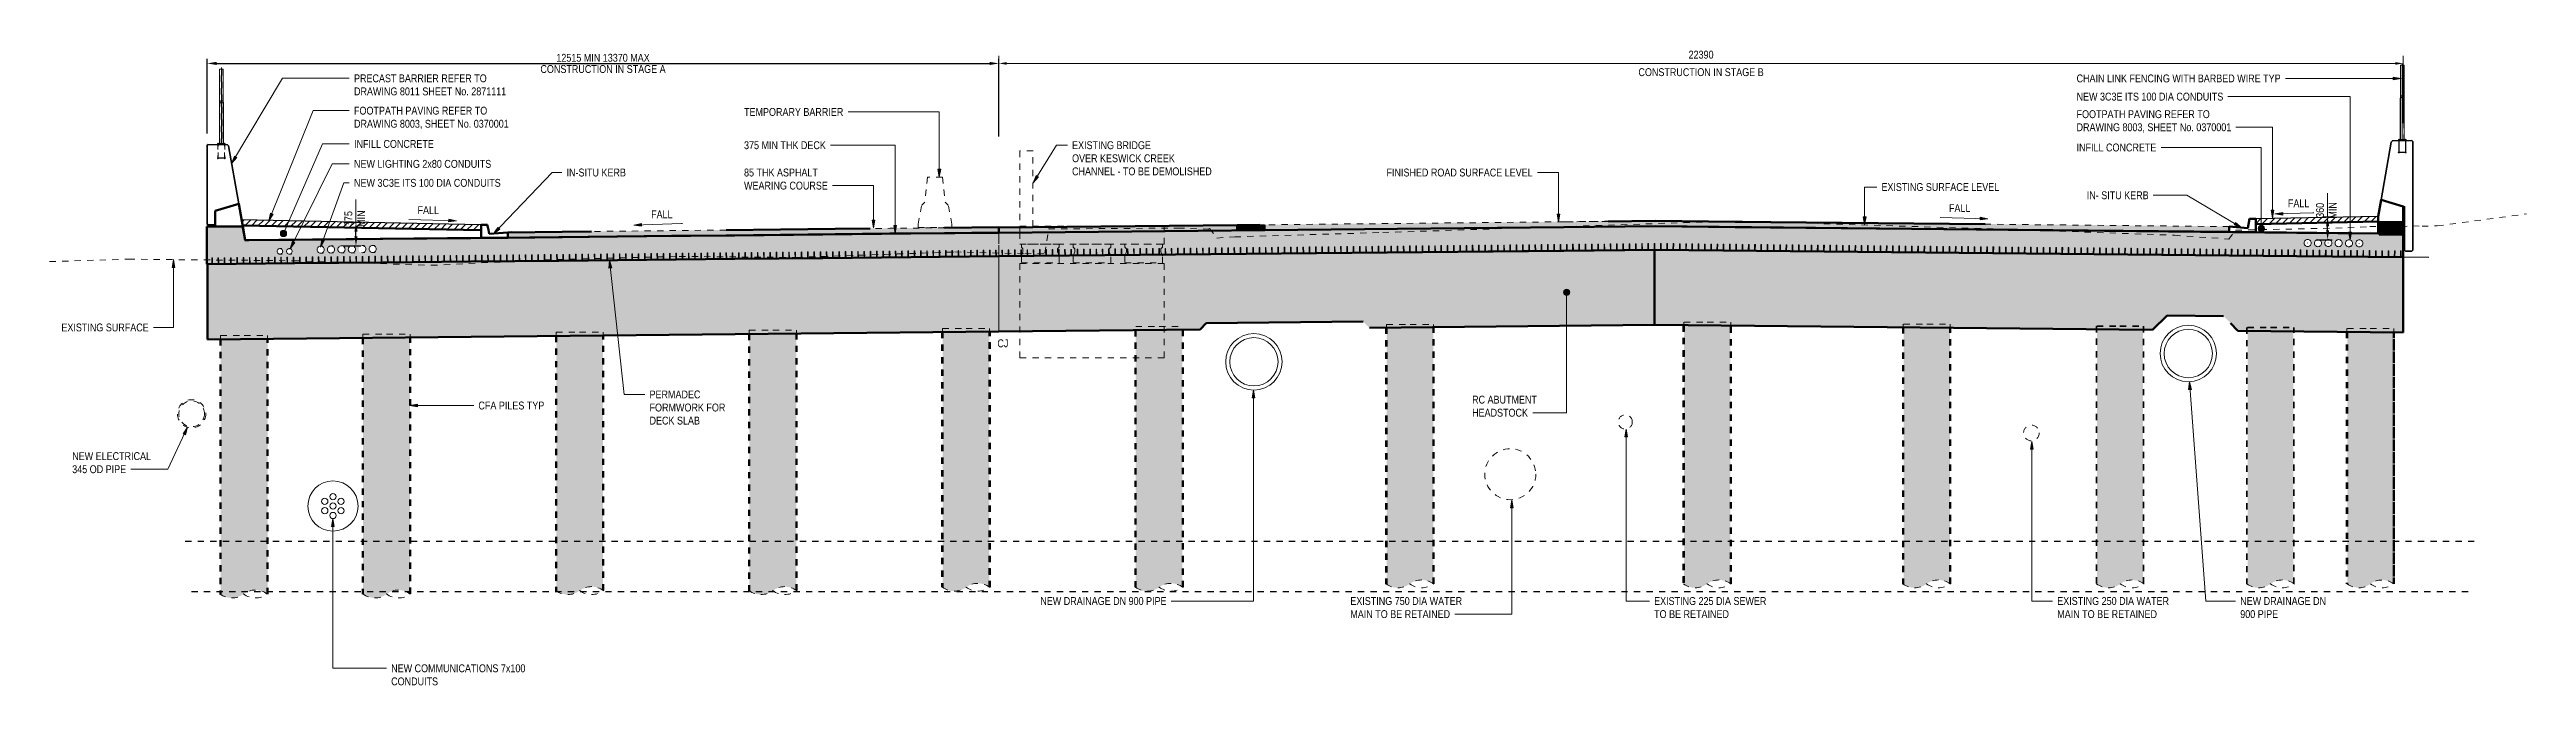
# Model space of a CAD drawing. Header units: metres. Extents: x -1693 to -1567, y 3 to 23.
# Drawn here: x -1649.67 to -1610.18, y 12.15 to 22.28 of the extents above; entities that cross this region are included whole.
import ezdxf

# ---------------------------------------------------------------- set-up
doc = ezdxf.new("R2010")
doc.units = ezdxf.units.M
for name, pattern in [('Dash dot', [0.015875, 0.00635, -0.004763, 0, -0.004763]), ('JacobsDash', [0.0045, 0.003, -0.0015]), ('JacobsDemolished', [0.0045, 0.003, -0.0015]), ('JacobsDoubleCenter', [0.0255, 0.015, -0.0015, 0.003, -0.0015, 0.003, -0.0015])]:
    doc.linetypes.add(name, pattern=pattern)
doc.layers.get('Defpoints').update_dxf_attribs({"color": 41})
for name, color, linetype, lineweight in [('BRIDGE-ABUTMENT-CONC', 7, 'Continuous', 50), ('D-BDGE', 7, 'Continuous', 13), ('D-BDGE-18-SOLID', 7, 'Continuous', 9), ('D-BDGE-FLOOR', 7, 'Continuous', 50), ('D-BDGE-FLOOR-HID', 7, 'JacobsDash', 18), ('D-BDGE-FLOOR-PAT', 7, 'Continuous', 50), ('D-BDGE-FNDN-PILE-CONC', 7, 'Continuous', 50), ('D-BDGE-GEN-MOD', 7, 'Continuous', 35), ('D-BDGE-LINE', 7, 'Continuous', 9), ('D-ENHA-TEXT', 7, 'Continuous', 9), ('D-ENHA-TEXT-DIMS', 7, 'Continuous', 9)]:
    doc.layers.add(name, color=color, linetype=linetype, lineweight=lineweight)
for name, color, linetype, lineweight, true_color in [('BRIDGE-FNDN-CONC', 7, 'Continuous', 13, 0x8c8cc6), ('BRIDGE-FRAMING-LINE-18-HID', 7, 'Continuous', 13, 0x8c8cc6), ('Center line', 7, 'Continuous', 9, 0xff8080), ('D-BDGE-Conduits', 1, 'Continuous', 9, 0xff0000), ('D-BDGE-DECK', 7, 'Continuous', 13, 0x8c8cc6), ('D-BDGE-FNDN', 7, 'Continuous', 13, 0x8c8cc6), ('D-BDGE-FNDN-LINES-18-HID', 7, 'Continuous', 13, 0x8c8cc6), ('D-BDGE-FRAMING', 7, 'Continuous', 13, 0x8c8cc6), ('D-BDGE-INT-WALL', 7, 'Continuous', 13, 0x8c8cc6)]:
    doc.layers.add(name, color=color, linetype=linetype, lineweight=lineweight, true_color=true_color)
doc.styles.add('Arial Narrow', font='ARIALN.TTF', dxfattribs={"height": 0.125})
doc.dimstyles.new('____ddd____', dxfattribs={"dimscale": 0.3048, "dimtxt": 0.127929, "dimasz": 0.492126, "dimexe": 0.246063, "dimexo": 0.164042, "dimgap": 0.082021, "dimtad": 1, "dimdec": 0, "dimlfac": 1000, "dimzin": 0, "dimdsep": 46, "dimtxsty": 'Arial Narrow', "dimsah": 1, "dimcen": 0.09, "dimaunit": 1, "dimadec": 4, "dimazin": 0, "dimtfac": 1, "dimtdec": 4, "dimtix": 1, "dimtmove": 0, "dimatfit": 3, "dimfxl": 1, "dimtvp": 1, "dimtolj": 1, "dimtzin": 0, "dimarcsym": 2})
doc.dimstyles.new('____ddd_____1', dxfattribs={"dimscale": 0.3048, "dimtxt": 0.127929, "dimasz": 0.492126, "dimexe": 0.246063, "dimexo": 0.164042, "dimgap": 0.082021, "dimtad": 1, "dimdec": 0, "dimlfac": 1000, "dimzin": 0, "dimdsep": 46, "dimtxsty": 'Arial Narrow', "dimsah": 1, "dimcen": 0.09, "dimaunit": 1, "dimadec": 4, "dimazin": 0, "dimtfac": 1, "dimtdec": 4, "dimtix": 1, "dimtmove": 2, "dimatfit": 3, "dimfxl": 1, "dimtvp": 1, "dimtolj": 1, "dimtzin": 0, "dimarcsym": 2})
doc.dimstyles.new('Dimension_Standard_O__mm_', dxfattribs={"dimscale": 0.3048, "dimtxt": 0.127929, "dimasz": 0.410105, "dimexe": 0.393701, "dimexo": 0.246063, "dimgap": 0.246063, "dimtad": 1, "dimdec": 0, "dimlfac": 1000, "dimzin": 0, "dimdsep": 46, "dimtxsty": 'Arial Narrow', "dimsah": 1, "dimcen": 0.09, "dimaunit": 1, "dimadec": 4, "dimazin": 0, "dimtfac": 1, "dimtdec": 4, "dimtix": 1, "dimtmove": 0, "dimatfit": 3, "dimfxl": 1, "dimtvp": 1, "dimtfill": 1, "dimtolj": 1, "dimtzin": 0, "dimlwd": 18, "dimlwe": 18, "dimarcsym": 2})
pattern_1 = [(50, (-1672.869, 17.058), (0.2313721, -0.020238), [0.02419, -0.26613]), (355, (-1672.869, 17.058), (-0.0447625, 0.2426446), [0.01935, -0.2129]), (100.451, (-1672.849, 17.056), (0.1866137, 0.2224002), [0.02056, -0.22617]), (46.184, (-1672.869, 17.123), (0.344272, -0.0533906), [0.03629, -0.39919]), (96.636, (-1672.84, 17.118), (0.3014963, 0.3142366), [0.03084, -0.33926]), (351.184, (-1672.869, 17.123), (0.301502, 0.314234), [0.02903, -0.31935]), (21, (-1672.836, 17.106), (0.192551, -0.129872), [0.02419, -0.26613]), (326, (-1672.836, 17.106), (0.0784863, 0.233923), [0.01935, -0.2129]), (71.451, (-1672.82, 17.096), (0.2710378, 0.1040435), [0.02056, -0.22617]), (37.5, (-1672.869, 17.058), (0.0039173, 0.10738557), [0.00168, -0.20865, 0.00168, -0.21445, -0.21371]), (37.5, (-1672.869, 17.058), (0.0039173, 0.10738557), [-0.42645, 0.00168, -0.21203]), (7.5, (-1672.869, 17.058), (0.0848598, 0.12722485), [0.00168, -0.12155, 0.00168, -0.20381, -0.08145]), (7.5, (-1672.869, 17.058), (0.0848598, 0.12722485), [-0.32871, 0.00168, -0.07978]), (327.5, (-1672.941, 17.058), (0.1722007, -0.00727228), [0.00168, -0.07897, 0.00168, -0.24994, -0.33387]), (327.5, (-1672.941, 17.058), (0.1722007, -0.00727228), [-0.33226, 0.00168, -0.33219]), (317.5, (-1672.973, 17.058), (0.1881195, 0.0322922), [0.00168, -0.10316, 0.00168, -0.16542, -0.2371]), (317.5, (-1672.973, 17.058), (0.1881195, 0.0322922), [-0.27193, 0.00168, -0.23542])]
pattern_2 = [(89.892, (-1657.903, 17.058), (0.00052184753, -0.02024101962), [0.01853, -0.20387]), (271.472, (-1657.903, 17.058), (-0.000103006, 0.242637425), [0.00169, -0.01856]), (90.024, (-1657.903, 17.056), (0.00041684126, 0.22240019412), [0.02022, -0.22242]), (89.876, (-1657.903, 17.123), (0.00077445093, -0.0533918011), [0.02619, -0.28805]), (90.015, (-1657.903, 17.118), (0.00067773475, 0.3142301882), [0.03064, -0.33699]), (270.83, (-1657.903, 17.123), (0.000678181, 0.314232794), [0.00445, -0.04895]), (89.665, (-1657.903, 17.106), (0.0004306532, -0.1298747379), [0.00867, -0.09537]), (270.191, (-1657.903, 17.106), (0.00018020534, 0.2339219005), [0.01082, -0.11905]), (89.957, (-1657.903, 17.096), (0.00060808099, 0.10403957294), [0.01949, -0.21443]), (89.832, (-1657.903, 17.058), (4.855486e-06, 0.107380447366), [0.00102, -0.12702, 0.00102, -0.13055, -0.1301]), (89.832, (-1657.903, 17.058), (4.855486e-06, 0.107380447366), [-0.25961, 0.00102, -0.12908]), (89.022, (-1657.903, 17.058), (0.0001915712, 0.127225264), [0.00022, -0.01587, 0.00022, -0.02661, -0.01063]), (89.022, (-1657.903, 17.058), (0.0001915712, 0.127225264), [-0.04291, 0.00022, -0.01041]), (270.202, (-1657.903, 17.058), (0.000385663823, -0.007278685555), [0.0009, -0.04243, 0.0009, -0.13429, -0.17939]), (270.202, (-1657.903, 17.058), (0.000385663823, -0.007278685555), [-0.17852, 0.0009, -0.17849]), (270.141, (-1657.903, 17.058), (0.00042053565, 0.03229113268), [0.00113, -0.0697, 0.00113, -0.11176, -0.16018]), (270.141, (-1657.903, 17.058), (0.00042053565, 0.03229113268), [-0.18372, 0.00113, -0.15905])]
pattern_3 = [(45, (-1629.459535, 17.058), (-0.053033, 0.053033), [])]

msp = doc.modelspace()

# ---------------------------------------------------------------- blocks, each defined once
blk = doc.blocks.new('Roofs 2 - Roofs 2-4993555-DRG-2871022 - SECTION 3')
at = {"layer": 'D-BDGE-DECK', "color": 9, "linetype": 'JacobsDemolished', "true_color": 0xc3c3c3}
blk.add_line((-1677.61, 19.467), (-1677.609, 19.469), dxfattribs=at)
at = {"layer": 'D-BDGE-DECK', "color": 9, "linetype": 'JacobsDemolished', "lineweight": 18, "true_color": 0xc3c3c3}
for p, q in [((-1677.61, 19.467), (-1677.61, 19.368)), ((-1675.31, 19.467), (-1677.61, 19.467)), ((-1677.61, 19.368), (-1677.61, 19.183)), ((-1675.31, 19.39), (-1675.31, 19.467)), ((-1675.31, 19.183), (-1675.31, 19.39)), ((-1677.61, 19.183), (-1675.31, 19.183))]:
    blk.add_line(p, q, dxfattribs=at)
blk = doc.blocks.new('08_ADC_Barrier_Precast_T2D_MBP-02-B - MBP-02-B-7218747-DRG-2871022 - SECTION 3')
at = {"layer": 'D-BDGE-GEN-MOD'}
for p, q in [((-1690.555, 20.771), (-1690.57, 20.756)), ((-1690.57, 20.756), (-1690.57, 19.506)), ((-1690.245, 20.764), (-1690.555, 20.771)), ((-1690.228, 20.747), (-1690.245, 20.764)), ((-1690.065, 19.827), (-1690.228, 20.747)), ((-1690.44, 19.716), (-1690.065, 19.827)), ((-1690.57, 19.506), (-1690.555, 19.491)), ((-1690.555, 19.491), (-1690.455, 19.491)), ((-1690.455, 19.491), (-1690.44, 19.506)), ((-1690.44, 19.506), (-1690.44, 19.716))]:
    blk.add_line(p, q, dxfattribs=at)
blk = doc.blocks.new('08_ADC_Barrier_Precast_T2D_MBP-02-A - MBP-02-A-7332805-DRG-2871022 - SECTION 3')
at = {"layer": 'D-BDGE-GEN-MOD'}
blk.add_line((-1655.952, 19.626), (-1655.951, 19.624), dxfattribs=at)
blk = doc.blocks.new('Upstand North - Upstand North-7372798-DRG-2871022 - SECTION 3')
at = {"layer": 'D-BDGE-FRAMING', "color": 7, "lineweight": 50}
for p, q in [((-1690.065, 19.824), (-1690.439, 19.714)), ((-1690.001, 19.462), (-1690.065, 19.824)), ((-1690.439, 19.714), (-1690.439, 19.462)), ((-1690.439, 19.462), (-1690.379, 19.464)), ((-1690.439, 19.462), (-1690.001, 19.462))]:
    blk.add_line(p, q, dxfattribs=at)
blk = doc.blocks.new('06_SFR_GPS__Girder_Plank_Solid_demolished - 06_SFR_GPS__Girder_Plank_Solid_demolished-4989611-DRG-2871022 - SECTION 3')
at = {"layer": 'BRIDGE-FNDN-CONC', "color": 9, "linetype": 'JacobsDemolished', "lineweight": 18, "true_color": 0xc3c3c3}
for p, q in [((-1676.985, 19.183), (-1677.585, 19.183)), ((-1677.585, 19.183), (-1677.585, 19.133)), ((-1677.585, 19.133), (-1677.56, 19.108)), ((-1677.56, 19.058), (-1677.585, 18.998)), ((-1677.585, 18.998), (-1677.585, 18.883)), ((-1677.56, 19.108), (-1677.56, 19.058)), ((-1677.01, 19.108), (-1676.985, 19.133)), ((-1677.01, 19.058), (-1677.01, 19.108)), ((-1676.985, 18.998), (-1677.01, 19.058)), ((-1676.985, 19.133), (-1676.985, 19.183)), ((-1676.985, 18.883), (-1676.985, 18.998)), ((-1677.585, 18.883), (-1676.985, 18.883))]:
    blk.add_line(p, q, dxfattribs=at)
at = {"layer": 'BRIDGE-FRAMING-LINE-18-HID', "color": 9, "linetype": 'JacobsDemolished', "true_color": 0xc3c3c3}
for p, q in [((-1677.585, 19.133), (-1677.584, 19.133)), ((-1677.585, 18.998), (-1677.584, 18.998)), ((-1677.56, 19.108), (-1677.559, 19.108)), ((-1677.56, 19.058), (-1677.559, 19.058)), ((-1677.01, 19.108), (-1677.009, 19.108)), ((-1677.01, 19.058), (-1677.009, 19.058)), ((-1676.985, 19.133), (-1676.984, 19.133)), ((-1676.985, 18.998), (-1676.984, 18.998)), ((-1676.985, 18.883), (-1676.984, 18.883))]:
    blk.add_line(p, q, dxfattribs=at)
blk = doc.blocks.new('06_SFR_GPS__Girder_Plank_Solid_demolished - 06_SFR_GPS__Girder_Plank_Solid_demolished-V44-DRG-2871022 - SECTION 3')
at = {"layer": 'BRIDGE-FNDN-CONC', "color": 9, "linetype": 'JacobsDemolished', "lineweight": 18, "true_color": 0xc3c3c3}
for p, q in [((-1676.159, 19.183), (-1676.759, 19.183)), ((-1676.759, 19.183), (-1676.759, 19.133)), ((-1676.759, 19.133), (-1676.734, 19.108)), ((-1676.755, 19.007), (-1676.759, 18.998)), ((-1676.759, 18.998), (-1676.759, 18.883)), ((-1676.734, 19.058), (-1676.755, 19.007)), ((-1676.734, 19.108), (-1676.734, 19.058)), ((-1676.184, 19.108), (-1676.159, 19.133)), ((-1676.184, 19.058), (-1676.184, 19.108)), ((-1676.159, 18.998), (-1676.184, 19.058)), ((-1676.159, 19.133), (-1676.159, 19.183)), ((-1676.159, 18.883), (-1676.159, 18.998)), ((-1676.759, 18.883), (-1676.159, 18.883))]:
    blk.add_line(p, q, dxfattribs=at)
at = {"layer": 'BRIDGE-FRAMING-LINE-18-HID', "color": 9, "linetype": 'JacobsDemolished', "true_color": 0xc3c3c3}
for p, q in [((-1676.759, 19.133), (-1676.758, 19.133)), ((-1676.759, 18.998), (-1676.758, 18.998)), ((-1676.734, 19.108), (-1676.733, 19.108)), ((-1676.734, 19.058), (-1676.733, 19.058)), ((-1676.184, 19.108), (-1676.183, 19.108)), ((-1676.184, 19.058), (-1676.183, 19.058)), ((-1676.159, 19.133), (-1676.158, 19.133)), ((-1676.159, 18.998), (-1676.158, 18.998)), ((-1676.159, 18.883), (-1676.158, 18.883))]:
    blk.add_line(p, q, dxfattribs=at)
blk = doc.blocks.new('06_SFR_GPS__Girder_Plank_Solid_demolished - 06_SFR_GPS__Girder_Plank_Solid_demolished-V45-DRG-2871022 - SECTION 3')
at = {"layer": 'BRIDGE-FNDN-CONC', "color": 9, "linetype": 'JacobsDemolished', "lineweight": 18, "true_color": 0xc3c3c3}
for p, q in [((-1675.334, 19.183), (-1675.934, 19.183)), ((-1675.934, 19.183), (-1675.934, 19.133)), ((-1675.934, 19.133), (-1675.909, 19.108)), ((-1675.909, 19.058), (-1675.934, 18.998)), ((-1675.934, 18.998), (-1675.934, 18.883)), ((-1675.909, 19.108), (-1675.909, 19.058)), ((-1675.359, 19.108), (-1675.334, 19.133)), ((-1675.359, 19.058), (-1675.359, 19.108)), ((-1675.334, 18.998), (-1675.359, 19.058)), ((-1675.334, 19.133), (-1675.334, 19.183)), ((-1675.334, 18.883), (-1675.334, 18.998)), ((-1675.934, 18.883), (-1675.334, 18.883))]:
    blk.add_line(p, q, dxfattribs=at)
at = {"layer": 'BRIDGE-FRAMING-LINE-18-HID', "color": 9, "linetype": 'JacobsDemolished', "true_color": 0xc3c3c3}
for p, q in [((-1675.934, 19.133), (-1675.933, 19.133)), ((-1675.934, 18.998), (-1675.933, 18.998)), ((-1675.909, 19.108), (-1675.908, 19.108)), ((-1675.909, 19.058), (-1675.908, 19.058)), ((-1675.359, 19.108), (-1675.358, 19.108)), ((-1675.359, 19.058), (-1675.358, 19.058)), ((-1675.334, 19.133), (-1675.333, 19.133)), ((-1675.334, 18.998), (-1675.333, 18.998)), ((-1675.334, 18.883), (-1675.333, 18.883))]:
    blk.add_line(p, q, dxfattribs=at)
blk = doc.blocks.new('Floors 3 - Floors 3-5446905-DRG-2871022 - SECTION 3')
at = {"layer": 'D-BDGE-FLOOR-PAT', "lineweight": 9, "true_color": 0x808080}
h = blk.add_hatch(dxfattribs=at)
h.set_pattern_fill('FP_10', color=8, style=0, pattern_type=2)
h.set_pattern_definition(pattern_2)
h.paths.add_polyline_path([(-1657.903, 19.372), (-1657.903, 19.374), (-1657.904, 19.374), (-1657.903, 19.372)])
h = blk.add_hatch(dxfattribs=at)
h.set_pattern_fill('FP_10', color=8, style=0, pattern_type=2)
h.set_pattern_definition(pattern_2)
h.paths.add_polyline_path([(-1657.903, 19.372), (-1657.903, 19.374), (-1657.904, 19.374), (-1657.903, 19.372)])
h = blk.add_hatch(dxfattribs=at)
h.set_pattern_fill('FP_6', color=8, style=0, pattern_type=2)
h.set_pattern_definition(pattern_1)
h.paths.add_polyline_path([(-1655.952, 19.353), (-1655.952, 19.354), (-1657.903, 19.373), (-1657.903, 19.372), (-1655.953, 19.353)])
at = {"layer": 'D-BDGE-FLOOR', "color": 8, "true_color": 0x6f6f6f}
blk.add_line((-1657.903, 19.502), (-1657.904, 19.504), dxfattribs=at)
at = {"layer": 'D-BDGE-FLOOR', "color": 251, "true_color": 0x545454}
blk.add_line((-1657.904, 19.374), (-1657.904, 19.373), dxfattribs=at)
at = {"layer": 'D-BDGE-FLOOR', "color": 250, "true_color": 0x303030}
for p, q in [((-1657.904, 19.373), (-1657.903, 19.372)), ((-1655.953, 19.355), (-1655.952, 19.353))]:
    blk.add_line(p, q, dxfattribs=at)
at = {"layer": 'D-BDGE-FLOOR'}
for p, q in [((-1655.952, 19.541), (-1657.903, 19.502)), ((-1657.903, 19.502), (-1657.903, 19.372)), ((-1657.903, 19.372), (-1655.952, 19.353)), ((-1655.953, 19.543), (-1655.952, 19.541)), ((-1655.952, 19.353), (-1655.952, 19.541))]:
    blk.add_line(p, q, dxfattribs=at)
at = {"layer": 'D-BDGE-FLOOR-HID'}
blk.add_line((-1657.904, 19.374), (-1657.904, 19.374), dxfattribs=at)
blk = doc.blocks.new('Floors 7 - Floors 7-5450066-DRG-2871022 - SECTION 3')
at = {"layer": 'D-BDGE-FLOOR-PAT', "lineweight": 9, "true_color": 0x808080}
h = blk.add_hatch(dxfattribs=at)
h.set_pattern_fill('FP_6', color=8, style=0, pattern_type=2)
h.set_pattern_definition(pattern_1)
h.paths.add_polyline_path([(-1657.904, 19.373), (-1657.904, 19.374), (-1658.328, 19.378), (-1658.328, 19.377), (-1657.904, 19.373)])
at = {"layer": 'D-BDGE-FLOOR', "color": 250, "true_color": 0x303030}
for p, q in [((-1658.329, 19.464), (-1658.328, 19.462)), ((-1658.028, 19.437), (-1658.328, 19.462)), ((-1658.029, 19.439), (-1658.028, 19.437)), ((-1658.003, 19.588), (-1658.003, 19.587)), ((-1657.903, 19.374), (-1657.903, 19.373))]:
    blk.add_line(p, q, dxfattribs=at)
at = {"layer": 'D-BDGE-FLOOR'}
for p, q in [((-1658.328, 19.462), (-1658.328, 19.377)), ((-1658.328, 19.377), (-1657.903, 19.373)), ((-1658.003, 19.587), (-1658.028, 19.437)), ((-1658.004, 19.589), (-1658.003, 19.588)), ((-1657.903, 19.587), (-1658.003, 19.587)), ((-1657.903, 19.587), (-1657.904, 19.589)), ((-1657.903, 19.373), (-1657.903, 19.587))]:
    blk.add_line(p, q, dxfattribs=at)
at = {"layer": 'D-BDGE-FLOOR', "color": 251, "true_color": 0x545454}
blk.add_line((-1657.904, 19.375), (-1657.903, 19.374), dxfattribs=at)
at = {"layer": 'D-BDGE-FLOOR-HID'}
blk.add_line((-1658.329, 19.379), (-1658.328, 19.377), dxfattribs=at)
blk = doc.blocks.new('Floors 6 - Floors 6-5450700-DRG-2871022 - SECTION 3')
at = {"layer": 'D-BDGE-FLOOR'}
for p, q in [((-1686.138, 19.491), (-1686.197, 19.491)), ((-1686.095, 19.476), (-1686.097, 19.491)), ((-1685.774, 19.286), (-1685.774, 19.37)), ((-1685.774, 19.285), (-1685.774, 19.286))]:
    blk.add_line(p, q, dxfattribs=at)
at = {"layer": 'D-BDGE-FLOOR', "color": 250, "true_color": 0x303030, "flags": 128}
blk.add_lwpolyline([(-1686.198, 19.406), (-1686.199, 19.352), (-1686.201, 19.283)], dxfattribs=at)
at = {"layer": 'D-BDGE-FLOOR', "flags": 128}
for points in [[(-1686.197, 19.491), (-1686.198, 19.422), (-1686.198, 19.406)], [(-1686.097, 19.491), (-1686.118, 19.491), (-1686.138, 19.491)], [(-1686.073, 19.345), (-1686.084, 19.411), (-1686.095, 19.476)], [(-1685.774, 19.37), (-1685.849, 19.364), (-1685.924, 19.358), (-1685.998, 19.351), (-1686.073, 19.345)], [(-1686.201, 19.283), (-1686.13, 19.283), (-1686.059, 19.284), (-1685.988, 19.284), (-1685.918, 19.285)], [(-1685.918, 19.285), (-1685.916, 19.285), (-1685.845, 19.285), (-1685.774, 19.285)]]:
    blk.add_lwpolyline(points, dxfattribs=at)
at = {"layer": 'D-BDGE-FLOOR-HID'}
blk.add_line((-1686.201, 19.283), (-1686.201, 19.283), dxfattribs=at)
blk = doc.blocks.new('01_SFO_FRP_Pile_CastInPlace_CS - CAST-IN-PLACE PILE - 0750-7668704-DRG-2871022 - SECTION 3')
at = {"layer": 'D-BDGE-FNDN', "linetype": 'JacobsDash', "lineweight": 18, "true_color": 0xe1e1e1}
for points in [[(-1687.924, 13.547), (-1687.866, 13.547), (-1687.81, 13.558), (-1687.756, 13.579), (-1687.708, 13.609), (-1687.708, 17.694), (-1688.083, 17.69), (-1688.083, 13.608), (-1688.033, 13.578), (-1687.981, 13.558), (-1687.927, 13.548)], [(-1687.708, 13.608), (-1687.657, 13.639), (-1687.604, 13.66), (-1687.547, 13.671), (-1687.489, 13.671), (-1687.432, 13.66), (-1687.378, 13.639), (-1687.334, 13.612), (-1687.334, 17.698), (-1687.708, 17.694), (-1687.708, 13.608)]]:
    blk.add_hatch(color=254, dxfattribs=at).paths.add_polyline_path(points)
at = {"layer": 'D-BDGE-FNDN-LINES-18-HID', "color": 252, "linetype": 'JacobsDash', "lineweight": 18, "true_color": 0x888888}
for p, q in [((-1688.083, 17.749), (-1688.083, 17.69)), ((-1688.083, 17.749), (-1687.708, 17.749)), ((-1687.708, 17.749), (-1687.334, 17.749)), ((-1687.333, 17.698), (-1687.333, 17.749))]:
    blk.add_line(p, q, dxfattribs=at)
at = {"layer": 'D-BDGE-FNDN-PILE-CONC', "color": 252, "linetype": 'JacobsDash', "true_color": 0x888888}
for p, q in [((-1688.083, 17.69), (-1688.083, 13.609)), ((-1687.333, 13.612), (-1687.333, 17.698))]:
    blk.add_line(p, q, dxfattribs=at)
blk = doc.blocks.new('01_SFO_FRP_Pile_CastInPlace_CS - CAST-IN-PLACE PILE - 0750-V46-DRG-2871022 - SECTION 3')
at = {"layer": 'D-BDGE-FNDN', "linetype": 'JacobsDash', "lineweight": 18, "true_color": 0xe1e1e1}
for points in [[(-1684.815, 13.601), (-1684.787, 13.601), (-1684.73, 13.611), (-1684.676, 13.632), (-1684.628, 13.663), (-1684.628, 17.725), (-1685.002, 17.721), (-1685.002, 13.661), (-1684.953, 13.631), (-1684.901, 13.611), (-1684.845, 13.601)], [(-1684.628, 13.662), (-1684.578, 13.693), (-1684.524, 13.714), (-1684.467, 13.725), (-1684.409, 13.725), (-1684.353, 13.714), (-1684.299, 13.693), (-1684.255, 13.666), (-1684.255, 17.729), (-1684.628, 17.725), (-1684.628, 13.662)]]:
    blk.add_hatch(color=254, dxfattribs=at).paths.add_polyline_path(points)
at = {"layer": 'D-BDGE-FNDN-LINES-18-HID', "color": 252, "linetype": 'JacobsDash', "lineweight": 18, "true_color": 0x888888}
for p, q in [((-1685.003, 17.78), (-1685.003, 17.721)), ((-1685.003, 17.78), (-1684.628, 17.78)), ((-1684.628, 17.78), (-1684.254, 17.78)), ((-1684.253, 17.729), (-1684.253, 17.78))]:
    blk.add_line(p, q, dxfattribs=at)
at = {"layer": 'D-BDGE-FNDN-PILE-CONC', "color": 252, "linetype": 'JacobsDash', "true_color": 0x888888}
for p, q in [((-1685.003, 17.721), (-1685.003, 13.662)), ((-1684.253, 13.665), (-1684.253, 17.729))]:
    blk.add_line(p, q, dxfattribs=at)
blk = doc.blocks.new('01_SFO_FRP_Pile_CastInPlace_CS - CAST-IN-PLACE PILE - 0750-V47-DRG-2871022 - SECTION 3')
at = {"layer": 'D-BDGE-FNDN', "linetype": 'JacobsDash', "lineweight": 18, "true_color": 0xe1e1e1}
for points in [[(-1681.765, 13.601), (-1681.707, 13.601), (-1681.65, 13.611), (-1681.596, 13.632), (-1681.548, 13.663), (-1681.548, 17.756), (-1681.922, 17.752), (-1681.922, 17.752), (-1681.921, 13.661), (-1681.873, 13.631), (-1681.821, 13.611), (-1681.767, 13.601)], [(-1681.548, 13.662), (-1681.498, 13.693), (-1681.444, 13.714), (-1681.387, 13.725), (-1681.329, 13.725), (-1681.273, 13.714), (-1681.219, 13.693), (-1681.175, 13.666), (-1681.175, 17.76), (-1681.548, 17.756), (-1681.548, 13.662)]]:
    blk.add_hatch(color=254, dxfattribs=at).paths.add_polyline_path(points)
at = {"layer": 'D-BDGE-FNDN-LINES-18-HID', "color": 252, "linetype": 'JacobsDash', "lineweight": 18, "true_color": 0x888888}
for p, q in [((-1681.923, 17.81), (-1681.923, 17.752)), ((-1681.923, 17.81), (-1681.548, 17.81)), ((-1681.548, 17.81), (-1681.174, 17.81)), ((-1681.173, 17.76), (-1681.173, 17.81))]:
    blk.add_line(p, q, dxfattribs=at)
at = {"layer": 'D-BDGE-FNDN-PILE-CONC', "color": 252, "linetype": 'JacobsDash', "true_color": 0x888888}
for p, q in [((-1681.923, 17.752), (-1681.923, 13.662)), ((-1681.173, 13.665), (-1681.173, 17.76))]:
    blk.add_line(p, q, dxfattribs=at)
blk = doc.blocks.new('01_SFO_FRP_Pile_CastInPlace_CS - CAST-IN-PLACE PILE - 0750-V48-DRG-2871022 - SECTION 3')
at = {"layer": 'D-BDGE-FNDN', "linetype": 'JacobsDash', "lineweight": 18, "true_color": 0xe1e1e1}
for points in [[(-1678.655, 13.655), (-1678.627, 13.655), (-1678.571, 13.665), (-1678.517, 13.686), (-1678.468, 13.716), (-1678.468, 17.787), (-1678.841, 17.783), (-1678.841, 13.714), (-1678.796, 13.686), (-1678.742, 13.665), (-1678.685, 13.655)], [(-1678.468, 13.716), (-1678.418, 13.747), (-1678.364, 13.768), (-1678.308, 13.778), (-1678.25, 13.778), (-1678.193, 13.768), (-1678.139, 13.747), (-1678.096, 13.72), (-1678.096, 17.791), (-1678.468, 17.787), (-1678.468, 13.716)]]:
    blk.add_hatch(color=254, dxfattribs=at).paths.add_polyline_path(points)
at = {"layer": 'D-BDGE-FNDN-LINES-18-HID', "color": 252, "linetype": 'JacobsDash', "lineweight": 18, "true_color": 0x888888}
for p, q in [((-1678.844, 17.841), (-1678.844, 17.783)), ((-1678.842, 17.841), (-1678.468, 17.841)), ((-1678.468, 17.841), (-1678.095, 17.841)), ((-1678.094, 17.791), (-1678.094, 17.841))]:
    blk.add_line(p, q, dxfattribs=at)
at = {"layer": 'D-BDGE-FNDN-PILE-CONC', "color": 252, "linetype": 'JacobsDash', "true_color": 0x888888}
for p, q in [((-1678.844, 17.783), (-1678.844, 13.716)), ((-1678.094, 13.719), (-1678.094, 17.791))]:
    blk.add_line(p, q, dxfattribs=at)
blk = doc.blocks.new('01_SFO_FRP_Pile_CastInPlace_CS - CAST-IN-PLACE PILE - 0750-V49-DRG-2871022 - SECTION 3')
at = {"layer": 'D-BDGE-FNDN', "linetype": 'JacobsDash', "lineweight": 18, "true_color": 0xe1e1e1}
blk.add_hatch(color=254, dxfattribs=at).paths.add_polyline_path([(-1671.611, 13.708), (-1671.552, 13.709), (-1671.496, 13.719), (-1671.442, 13.74), (-1671.388, 13.773), (-1671.388, 17.858), (-1671.76, 17.854), (-1671.76, 13.763), (-1671.721, 13.74), (-1671.667, 13.719), (-1671.629, 13.712)])
h = blk.add_hatch(color=254, dxfattribs=at)
edge = h.paths.add_edge_path()
edge.add_line((-1671.018, 17.862), (-1671.388, 17.858))
edge.add_line((-1671.388, 17.858), (-1671.388, 13.773))
edge.add_line((-1671.388, 13.773), (-1671.344, 13.801))
edge.add_line((-1671.344, 13.801), (-1671.29, 13.821))
edge.add_line((-1671.29, 13.821), (-1671.233, 13.832))
edge.add_line((-1671.233, 13.832), (-1671.175, 13.832))
edge.add_line((-1671.175, 13.832), (-1671.119, 13.821))
edge.add_line((-1671.119, 13.821), (-1671.063, 13.8))
edge.add_line((-1671.063, 13.8), (-1671.018, 13.772))
edge.add_line((-1671.018, 13.772), (-1671.018, 13.772))
at = {"layer": 'D-BDGE-FNDN-LINES-18-HID', "color": 252, "linetype": 'JacobsDash', "lineweight": 18, "true_color": 0x888888}
for p, q in [((-1671.764, 17.903), (-1671.764, 17.854)), ((-1671.761, 17.903), (-1671.388, 17.903)), ((-1671.388, 17.903), (-1671.016, 17.903)), ((-1671.014, 17.862), (-1671.014, 17.903))]:
    blk.add_line(p, q, dxfattribs=at)
at = {"layer": 'D-BDGE-FNDN-PILE-CONC', "color": 252, "linetype": 'JacobsDash', "true_color": 0x888888}
for p, q in [((-1671.764, 17.854), (-1671.764, 13.766)), ((-1671.014, 13.77), (-1671.014, 17.862))]:
    blk.add_line(p, q, dxfattribs=at)
blk = doc.blocks.new('01_SFO_FRP_Pile_CastInPlace_CS - CAST-IN-PLACE PILE - 0750-V50-DRG-2871022 - SECTION 3')
at = {"layer": 'D-BDGE-FNDN', "linetype": 'JacobsDash', "lineweight": 18, "true_color": 0xe1e1e1}
for points in [[(-1666.867, 13.708), (-1666.811, 13.708), (-1666.755, 13.719), (-1666.701, 13.74), (-1666.648, 13.773), (-1666.648, 17.888), (-1667.018, 17.892), (-1667.018, 17.892), (-1667.018, 13.763), (-1666.98, 13.74), (-1666.926, 13.719), (-1666.869, 13.708)], [(-1666.648, 13.773), (-1666.603, 13.801), (-1666.549, 13.821), (-1666.492, 13.832), (-1666.434, 13.832), (-1666.377, 13.821), (-1666.323, 13.801), (-1666.279, 13.773), (-1666.279, 13.773), (-1666.279, 17.885), (-1666.648, 17.888), (-1666.648, 13.801)]]:
    blk.add_hatch(color=254, dxfattribs=at).paths.add_polyline_path(points)
at = {"layer": 'D-BDGE-FNDN-LINES-18-HID', "color": 252, "linetype": 'JacobsDash', "lineweight": 18, "true_color": 0x888888}
for p, q in [((-1667.024, 17.938), (-1667.024, 17.892)), ((-1667.019, 17.938), (-1666.648, 17.938)), ((-1666.648, 17.938), (-1666.278, 17.938)), ((-1666.274, 17.885), (-1666.274, 17.938))]:
    blk.add_line(p, q, dxfattribs=at)
at = {"layer": 'D-BDGE-FNDN-PILE-CONC', "color": 252, "linetype": 'JacobsDash', "true_color": 0x888888}
for p, q in [((-1667.024, 17.892), (-1667.024, 13.767)), ((-1666.274, 13.77), (-1666.274, 17.885))]:
    blk.add_line(p, q, dxfattribs=at)
blk = doc.blocks.new('01_SFO_FRP_Pile_CastInPlace_CS - CAST-IN-PLACE PILE - 0750-V51-DRG-2871022 - SECTION 3')
at = {"layer": 'D-BDGE-FNDN', "linetype": 'JacobsDash', "lineweight": 18, "true_color": 0xe1e1e1}
blk.add_hatch(color=254, dxfattribs=at).paths.add_polyline_path([(-1663.313, 13.708), (-1663.256, 13.719), (-1663.202, 13.74), (-1663.148, 13.774), (-1663.148, 17.853), (-1663.518, 17.857), (-1663.518, 13.762), (-1663.481, 13.74), (-1663.427, 13.719), (-1663.368, 13.708), (-1663.335, 13.708)])
h = blk.add_hatch(color=254, dxfattribs=at)
edge = h.paths.add_edge_path()
edge.add_line((-1662.78, 17.85), (-1663.148, 17.853))
edge.add_line((-1663.148, 17.853), (-1663.148, 13.774))
edge.add_line((-1663.148, 13.774), (-1663.104, 13.801))
edge.add_line((-1663.104, 13.801), (-1663.05, 13.821))
edge.add_line((-1663.05, 13.821), (-1662.993, 13.832))
edge.add_line((-1662.993, 13.832), (-1662.935, 13.832))
edge.add_line((-1662.935, 13.832), (-1662.879, 13.821))
edge.add_line((-1662.879, 13.821), (-1662.823, 13.8))
edge.add_line((-1662.823, 13.8), (-1662.789, 13.779))
edge.add_line((-1662.789, 13.779), (-1662.78, 13.773))
at = {"layer": 'D-BDGE-FNDN-LINES-18-HID', "color": 252, "linetype": 'JacobsDash', "lineweight": 18, "true_color": 0x888888}
for p, q in [((-1663.524, 17.907), (-1663.524, 17.857)), ((-1663.518, 17.907), (-1663.148, 17.907)), ((-1663.148, 17.907), (-1662.78, 17.907)), ((-1662.774, 17.85), (-1662.774, 17.907))]:
    blk.add_line(p, q, dxfattribs=at)
at = {"layer": 'D-BDGE-FNDN-PILE-CONC', "color": 252, "linetype": 'JacobsDash', "true_color": 0x888888}
for p, q in [((-1663.524, 17.857), (-1663.524, 13.766)), ((-1662.774, 13.77), (-1662.774, 17.85))]:
    blk.add_line(p, q, dxfattribs=at)
blk = doc.blocks.new('01_SFO_FRP_Pile_CastInPlace_CS - CAST-IN-PLACE PILE - 0750-V54-DRG-2871022 - SECTION 3')
at = {"layer": 'D-BDGE-FNDN', "linetype": 'JacobsDash', "lineweight": 18, "true_color": 0xe1e1e1}
for points in [[(-1690.198, 13.547), (-1690.146, 13.547), (-1690.09, 13.558), (-1690.036, 13.579), (-1689.978, 13.614), (-1689.978, 17.671), (-1690.354, 17.667), (-1690.354, 13.602), (-1690.315, 13.579), (-1690.261, 13.558), (-1690.204, 13.547)], [(-1689.609, 13.609), (-1689.604, 13.609), (-1689.604, 17.675), (-1689.978, 17.671), (-1689.978, 13.614), (-1689.937, 13.639), (-1689.884, 13.66), (-1689.827, 13.671), (-1689.769, 13.671), (-1689.712, 13.66), (-1689.658, 13.639), (-1689.609, 13.609)]]:
    blk.add_hatch(color=254, dxfattribs=at).paths.add_polyline_path(points)
at = {"layer": 'D-BDGE-FNDN-LINES-18-HID', "color": 252, "linetype": 'JacobsDash', "lineweight": 18, "true_color": 0x888888}
for p, q in [((-1690.354, 17.725), (-1690.354, 17.668)), ((-1690.354, 17.725), (-1689.978, 17.725)), ((-1689.978, 17.725), (-1689.604, 17.725)), ((-1689.604, 17.675), (-1689.604, 17.725))]:
    blk.add_line(p, q, dxfattribs=at)
at = {"layer": 'D-BDGE-FNDN-PILE-CONC', "color": 252, "linetype": 'JacobsDash', "true_color": 0x888888}
for p, q in [((-1690.354, 17.667), (-1690.354, 13.602)), ((-1689.604, 13.609), (-1689.604, 17.675))]:
    blk.add_line(p, q, dxfattribs=at)
blk = doc.blocks.new('07_STR_DPS_PermadecPanel - 07_STR_DPS_PermadecPanel-5973116-DRG-2871022 - SECTION 3')
at = {"layer": 'BRIDGE-FRAMING-LINE-18-HID', "color": 7, "linetype": 'JacobsDash'}
for p, q in [((-1689.895, 18.969), (-1689.885, 18.97)), ((-1689.894, 18.876), (-1689.895, 18.969)), ((-1689.895, 18.969), (-1689.895, 18.969)), ((-1689.885, 18.97), (-1689.885, 18.969)), ((-1689.795, 18.97), (-1689.785, 18.971)), ((-1689.794, 18.877), (-1689.795, 18.97)), ((-1689.795, 18.97), (-1689.795, 18.97)), ((-1689.785, 18.971), (-1689.785, 18.97)), ((-1689.695, 18.971), (-1689.685, 18.972)), ((-1689.694, 18.878), (-1689.695, 18.971)), ((-1689.695, 18.971), (-1689.695, 18.971)), ((-1689.685, 18.972), (-1689.685, 18.971)), ((-1689.595, 18.972), (-1689.585, 18.973)), ((-1689.594, 18.879), (-1689.595, 18.972)), ((-1689.595, 18.972), (-1689.595, 18.972)), ((-1689.585, 18.973), (-1689.585, 18.972)), ((-1689.495, 18.973), (-1689.485, 18.974)), ((-1689.494, 18.88), (-1689.495, 18.973)), ((-1689.495, 18.973), (-1689.495, 18.973)), ((-1689.485, 18.974), (-1689.485, 18.973)), ((-1689.395, 18.974), (-1689.385, 18.975)), ((-1689.394, 18.881), (-1689.395, 18.974)), ((-1689.395, 18.974), (-1689.395, 18.974)), ((-1689.385, 18.975), (-1689.385, 18.974)), ((-1689.939, 18.87), (-1689.939, 18.876)), ((-1689.939, 18.876), (-1689.894, 18.876)), ((-1689.939, 18.876), (-1689.939, 18.876)), ((-1689.939, 18.87), (-1689.939, 18.87)), ((-1689.894, 18.876), (-1689.894, 18.876)), ((-1689.884, 18.877), (-1689.794, 18.877)), ((-1689.794, 18.877), (-1689.794, 18.877)), ((-1689.784, 18.878), (-1689.694, 18.878)), ((-1689.694, 18.878), (-1689.694, 18.878)), ((-1689.684, 18.879), (-1689.594, 18.879)), ((-1689.594, 18.879), (-1689.594, 18.879)), ((-1689.584, 18.88), (-1689.494, 18.88)), ((-1689.494, 18.88), (-1689.494, 18.88)), ((-1689.484, 18.881), (-1689.394, 18.881)), ((-1689.394, 18.881), (-1689.394, 18.881)), ((-1689.384, 18.882), (-1689.339, 18.882)), ((-1689.339, 18.882), (-1689.339, 18.882))]:
    blk.add_line(p, q, dxfattribs=at)
at = {"layer": 'D-BDGE-FRAMING', "color": 7}
for p, q in [((-1689.885, 18.969), (-1689.895, 18.969)), ((-1689.895, 18.969), (-1689.894, 18.876)), ((-1689.884, 18.876), (-1689.885, 18.969)), ((-1689.785, 18.97), (-1689.795, 18.97)), ((-1689.795, 18.97), (-1689.794, 18.877)), ((-1689.784, 18.877), (-1689.785, 18.97)), ((-1689.685, 18.971), (-1689.695, 18.971)), ((-1689.695, 18.971), (-1689.694, 18.878)), ((-1689.684, 18.878), (-1689.685, 18.971)), ((-1689.585, 18.972), (-1689.595, 18.972)), ((-1689.595, 18.972), (-1689.594, 18.879)), ((-1689.584, 18.879), (-1689.585, 18.972)), ((-1689.485, 18.973), (-1689.495, 18.973)), ((-1689.495, 18.973), (-1689.494, 18.88)), ((-1689.484, 18.88), (-1689.485, 18.973)), ((-1689.385, 18.974), (-1689.395, 18.974)), ((-1689.395, 18.974), (-1689.394, 18.881)), ((-1689.384, 18.881), (-1689.385, 18.974)), ((-1689.939, 18.87), (-1689.339, 18.876)), ((-1689.894, 18.876), (-1689.939, 18.876)), ((-1689.939, 18.876), (-1689.939, 18.87)), ((-1689.794, 18.877), (-1689.884, 18.876)), ((-1689.694, 18.878), (-1689.784, 18.877)), ((-1689.594, 18.879), (-1689.684, 18.878)), ((-1689.494, 18.88), (-1689.584, 18.879)), ((-1689.394, 18.881), (-1689.484, 18.88)), ((-1689.339, 18.882), (-1689.384, 18.881)), ((-1689.339, 18.876), (-1689.339, 18.882))]:
    blk.add_line(p, q, dxfattribs=at)
blk = doc.blocks.new('07_STR_DPS_PermadecPanel - 07_STR_DPS_PermadecPanel-5973117-DRG-2871022 - SECTION 3')
at = {"layer": 'BRIDGE-FRAMING-LINE-18-HID', "color": 7, "linetype": 'JacobsDash'}
for p, q in [((-1689.295, 18.975), (-1689.285, 18.976)), ((-1689.294, 18.882), (-1689.295, 18.975)), ((-1689.295, 18.975), (-1689.295, 18.975)), ((-1689.285, 18.976), (-1689.285, 18.975)), ((-1689.195, 18.976), (-1689.185, 18.977)), ((-1689.194, 18.883), (-1689.195, 18.976)), ((-1689.195, 18.976), (-1689.195, 18.976)), ((-1689.185, 18.977), (-1689.185, 18.976)), ((-1689.095, 18.977), (-1689.085, 18.978)), ((-1689.094, 18.884), (-1689.095, 18.977)), ((-1689.095, 18.977), (-1689.095, 18.977)), ((-1689.085, 18.978), (-1689.085, 18.977)), ((-1688.995, 18.978), (-1688.985, 18.979)), ((-1688.994, 18.885), (-1688.995, 18.978)), ((-1688.995, 18.978), (-1688.995, 18.978)), ((-1688.985, 18.979), (-1688.985, 18.978)), ((-1688.895, 18.979), (-1688.885, 18.98)), ((-1688.894, 18.886), (-1688.895, 18.979)), ((-1688.895, 18.979), (-1688.895, 18.979)), ((-1688.885, 18.98), (-1688.885, 18.979)), ((-1688.795, 18.98), (-1688.785, 18.981)), ((-1688.794, 18.887), (-1688.795, 18.98)), ((-1688.795, 18.98), (-1688.795, 18.98)), ((-1688.785, 18.981), (-1688.785, 18.98)), ((-1689.339, 18.876), (-1689.339, 18.882)), ((-1689.339, 18.882), (-1689.294, 18.882)), ((-1689.339, 18.882), (-1689.339, 18.882)), ((-1689.339, 18.876), (-1689.339, 18.876)), ((-1689.294, 18.882), (-1689.294, 18.882)), ((-1689.284, 18.883), (-1689.194, 18.883)), ((-1689.194, 18.883), (-1689.194, 18.883)), ((-1689.184, 18.884), (-1689.094, 18.884)), ((-1689.094, 18.884), (-1689.094, 18.884)), ((-1689.084, 18.885), (-1688.994, 18.885)), ((-1688.994, 18.885), (-1688.994, 18.885)), ((-1688.984, 18.886), (-1688.894, 18.886)), ((-1688.894, 18.886), (-1688.894, 18.886)), ((-1688.884, 18.887), (-1688.794, 18.887)), ((-1688.794, 18.887), (-1688.794, 18.887)), ((-1688.784, 18.888), (-1688.739, 18.888)), ((-1688.739, 18.888), (-1688.739, 18.888))]:
    blk.add_line(p, q, dxfattribs=at)
at = {"layer": 'D-BDGE-FRAMING', "color": 7}
for p, q in [((-1689.285, 18.975), (-1689.295, 18.975)), ((-1689.295, 18.975), (-1689.294, 18.882)), ((-1689.284, 18.882), (-1689.285, 18.975)), ((-1689.185, 18.976), (-1689.195, 18.976)), ((-1689.195, 18.976), (-1689.194, 18.883)), ((-1689.184, 18.883), (-1689.185, 18.976)), ((-1689.085, 18.977), (-1689.095, 18.977)), ((-1689.095, 18.977), (-1689.094, 18.884)), ((-1689.084, 18.884), (-1689.085, 18.977)), ((-1688.985, 18.978), (-1688.995, 18.978)), ((-1688.995, 18.978), (-1688.994, 18.885)), ((-1688.984, 18.885), (-1688.985, 18.978)), ((-1688.885, 18.979), (-1688.895, 18.979)), ((-1688.895, 18.979), (-1688.894, 18.886)), ((-1688.884, 18.886), (-1688.885, 18.979)), ((-1688.785, 18.98), (-1688.795, 18.98)), ((-1688.795, 18.98), (-1688.794, 18.887)), ((-1688.784, 18.887), (-1688.785, 18.98)), ((-1689.339, 18.876), (-1688.739, 18.882)), ((-1689.294, 18.882), (-1689.339, 18.882)), ((-1689.339, 18.882), (-1689.339, 18.876)), ((-1689.194, 18.883), (-1689.284, 18.882)), ((-1689.094, 18.884), (-1689.184, 18.883)), ((-1688.994, 18.885), (-1689.084, 18.884)), ((-1688.894, 18.886), (-1688.984, 18.885)), ((-1688.794, 18.887), (-1688.884, 18.886)), ((-1688.739, 18.888), (-1688.784, 18.887)), ((-1688.739, 18.882), (-1688.739, 18.888))]:
    blk.add_line(p, q, dxfattribs=at)
blk = doc.blocks.new('07_STR_DPS_PermadecPanel - 07_STR_DPS_PermadecPanel-V55-DRG-2871022 - SECTION 3')
at = {"layer": 'BRIDGE-FRAMING-LINE-18-HID', "color": 7, "linetype": 'JacobsDash'}
for p, q in [((-1688.695, 18.981), (-1688.685, 18.982)), ((-1688.694, 18.888), (-1688.695, 18.981)), ((-1688.695, 18.981), (-1688.695, 18.981)), ((-1688.685, 18.982), (-1688.685, 18.981)), ((-1688.595, 18.982), (-1688.585, 18.983)), ((-1688.594, 18.889), (-1688.595, 18.982)), ((-1688.595, 18.982), (-1688.595, 18.982)), ((-1688.585, 18.983), (-1688.585, 18.982)), ((-1688.495, 18.983), (-1688.485, 18.984)), ((-1688.494, 18.89), (-1688.495, 18.983)), ((-1688.495, 18.983), (-1688.495, 18.983)), ((-1688.485, 18.984), (-1688.485, 18.983)), ((-1688.395, 18.984), (-1688.385, 18.985)), ((-1688.394, 18.891), (-1688.395, 18.984)), ((-1688.395, 18.984), (-1688.395, 18.984)), ((-1688.385, 18.985), (-1688.385, 18.984)), ((-1688.295, 18.985), (-1688.285, 18.986)), ((-1688.294, 18.892), (-1688.295, 18.985)), ((-1688.295, 18.985), (-1688.295, 18.985)), ((-1688.285, 18.986), (-1688.285, 18.985)), ((-1688.195, 18.986), (-1688.185, 18.987)), ((-1688.194, 18.893), (-1688.195, 18.986)), ((-1688.195, 18.986), (-1688.195, 18.986)), ((-1688.185, 18.987), (-1688.185, 18.986)), ((-1688.739, 18.882), (-1688.739, 18.888)), ((-1688.739, 18.888), (-1688.694, 18.888)), ((-1688.739, 18.888), (-1688.739, 18.888)), ((-1688.739, 18.882), (-1688.739, 18.882)), ((-1688.694, 18.888), (-1688.694, 18.888)), ((-1688.684, 18.889), (-1688.594, 18.889)), ((-1688.594, 18.889), (-1688.594, 18.889)), ((-1688.584, 18.89), (-1688.494, 18.89)), ((-1688.494, 18.89), (-1688.494, 18.89)), ((-1688.484, 18.891), (-1688.394, 18.891)), ((-1688.394, 18.891), (-1688.394, 18.891)), ((-1688.384, 18.892), (-1688.294, 18.892)), ((-1688.294, 18.892), (-1688.294, 18.892)), ((-1688.284, 18.893), (-1688.194, 18.893)), ((-1688.194, 18.893), (-1688.194, 18.893)), ((-1688.184, 18.894), (-1688.139, 18.894)), ((-1688.139, 18.894), (-1688.139, 18.894))]:
    blk.add_line(p, q, dxfattribs=at)
at = {"layer": 'D-BDGE-FRAMING', "color": 7}
for p, q in [((-1688.685, 18.981), (-1688.695, 18.981)), ((-1688.695, 18.981), (-1688.694, 18.888)), ((-1688.684, 18.888), (-1688.685, 18.981)), ((-1688.585, 18.982), (-1688.595, 18.982)), ((-1688.595, 18.982), (-1688.594, 18.889)), ((-1688.584, 18.889), (-1688.585, 18.982)), ((-1688.485, 18.983), (-1688.495, 18.983)), ((-1688.495, 18.983), (-1688.494, 18.89)), ((-1688.484, 18.89), (-1688.485, 18.983)), ((-1688.385, 18.984), (-1688.395, 18.984)), ((-1688.395, 18.984), (-1688.394, 18.891)), ((-1688.384, 18.891), (-1688.385, 18.984)), ((-1688.285, 18.985), (-1688.295, 18.985)), ((-1688.295, 18.985), (-1688.294, 18.892)), ((-1688.284, 18.892), (-1688.285, 18.985)), ((-1688.185, 18.986), (-1688.195, 18.986)), ((-1688.195, 18.986), (-1688.194, 18.893)), ((-1688.184, 18.893), (-1688.185, 18.986)), ((-1688.739, 18.882), (-1688.139, 18.888)), ((-1688.694, 18.888), (-1688.739, 18.888)), ((-1688.739, 18.888), (-1688.739, 18.882)), ((-1688.594, 18.889), (-1688.684, 18.888)), ((-1688.494, 18.89), (-1688.584, 18.889)), ((-1688.394, 18.891), (-1688.484, 18.89)), ((-1688.294, 18.892), (-1688.384, 18.891)), ((-1688.194, 18.893), (-1688.284, 18.892)), ((-1688.139, 18.894), (-1688.184, 18.893)), ((-1688.139, 18.888), (-1688.139, 18.894))]:
    blk.add_line(p, q, dxfattribs=at)
blk = doc.blocks.new('07_STR_DPS_PermadecPanel - 07_STR_DPS_PermadecPanel-V56-DRG-2871022 - SECTION 3')
at = {"layer": 'BRIDGE-FRAMING-LINE-18-HID', "color": 7, "linetype": 'JacobsDash'}
for p, q in [((-1688.095, 18.987), (-1688.085, 18.988)), ((-1688.094, 18.894), (-1688.095, 18.987)), ((-1688.095, 18.987), (-1688.095, 18.987)), ((-1688.085, 18.988), (-1688.085, 18.987)), ((-1687.995, 18.988), (-1687.985, 18.989)), ((-1687.994, 18.895), (-1687.995, 18.988)), ((-1687.995, 18.988), (-1687.995, 18.988)), ((-1687.985, 18.989), (-1687.985, 18.988)), ((-1687.895, 18.989), (-1687.885, 18.99)), ((-1687.894, 18.896), (-1687.895, 18.989)), ((-1687.895, 18.989), (-1687.895, 18.989)), ((-1687.885, 18.99), (-1687.885, 18.989)), ((-1687.795, 18.99), (-1687.785, 18.991)), ((-1687.794, 18.897), (-1687.795, 18.99)), ((-1687.795, 18.99), (-1687.795, 18.99)), ((-1687.785, 18.991), (-1687.785, 18.99)), ((-1687.695, 18.991), (-1687.685, 18.992)), ((-1687.694, 18.898), (-1687.695, 18.991)), ((-1687.695, 18.991), (-1687.695, 18.991)), ((-1687.685, 18.992), (-1687.685, 18.991)), ((-1687.595, 18.992), (-1687.585, 18.993)), ((-1687.594, 18.899), (-1687.595, 18.992)), ((-1687.595, 18.992), (-1687.595, 18.992)), ((-1687.585, 18.993), (-1687.585, 18.992)), ((-1688.139, 18.888), (-1688.139, 18.894)), ((-1688.139, 18.894), (-1688.094, 18.894)), ((-1688.139, 18.894), (-1688.139, 18.894)), ((-1688.139, 18.888), (-1688.139, 18.888)), ((-1688.094, 18.894), (-1688.094, 18.894)), ((-1688.084, 18.895), (-1687.994, 18.895)), ((-1687.994, 18.895), (-1687.994, 18.895)), ((-1687.984, 18.896), (-1687.894, 18.896)), ((-1687.894, 18.896), (-1687.894, 18.896)), ((-1687.884, 18.897), (-1687.794, 18.897)), ((-1687.794, 18.897), (-1687.794, 18.897)), ((-1687.784, 18.898), (-1687.694, 18.898)), ((-1687.694, 18.898), (-1687.694, 18.898)), ((-1687.684, 18.899), (-1687.594, 18.899)), ((-1687.594, 18.899), (-1687.594, 18.899)), ((-1687.584, 18.9), (-1687.539, 18.9)), ((-1687.539, 18.9), (-1687.539, 18.9))]:
    blk.add_line(p, q, dxfattribs=at)
at = {"layer": 'D-BDGE-FRAMING', "color": 7}
for p, q in [((-1688.085, 18.987), (-1688.095, 18.987)), ((-1688.095, 18.987), (-1688.094, 18.894)), ((-1688.084, 18.894), (-1688.085, 18.987)), ((-1687.985, 18.988), (-1687.995, 18.988)), ((-1687.995, 18.988), (-1687.994, 18.895)), ((-1687.984, 18.895), (-1687.985, 18.988)), ((-1687.885, 18.989), (-1687.895, 18.989)), ((-1687.895, 18.989), (-1687.894, 18.896)), ((-1687.884, 18.896), (-1687.885, 18.989)), ((-1687.785, 18.99), (-1687.795, 18.99)), ((-1687.795, 18.99), (-1687.794, 18.897)), ((-1687.784, 18.897), (-1687.785, 18.99)), ((-1687.685, 18.991), (-1687.695, 18.991)), ((-1687.695, 18.991), (-1687.694, 18.898)), ((-1687.684, 18.898), (-1687.685, 18.991)), ((-1687.585, 18.992), (-1687.595, 18.992)), ((-1687.595, 18.992), (-1687.594, 18.899)), ((-1687.584, 18.899), (-1687.585, 18.992)), ((-1688.139, 18.888), (-1687.539, 18.894)), ((-1688.094, 18.894), (-1688.139, 18.894)), ((-1688.139, 18.894), (-1688.139, 18.888)), ((-1687.994, 18.895), (-1688.084, 18.894)), ((-1687.894, 18.896), (-1687.984, 18.895)), ((-1687.794, 18.897), (-1687.884, 18.896)), ((-1687.694, 18.898), (-1687.784, 18.897)), ((-1687.594, 18.899), (-1687.684, 18.898)), ((-1687.539, 18.9), (-1687.584, 18.899)), ((-1687.539, 18.894), (-1687.539, 18.9))]:
    blk.add_line(p, q, dxfattribs=at)
blk = doc.blocks.new('07_STR_DPS_PermadecPanel - 07_STR_DPS_PermadecPanel-V57-DRG-2871022 - SECTION 3')
at = {"layer": 'BRIDGE-FRAMING-LINE-18-HID', "color": 7, "linetype": 'JacobsDash'}
for p, q in [((-1687.495, 18.993), (-1687.485, 18.994)), ((-1687.494, 18.9), (-1687.495, 18.993)), ((-1687.495, 18.993), (-1687.495, 18.993)), ((-1687.485, 18.994), (-1687.485, 18.993)), ((-1687.395, 18.994), (-1687.385, 18.995)), ((-1687.394, 18.901), (-1687.395, 18.994)), ((-1687.395, 18.994), (-1687.395, 18.994)), ((-1687.385, 18.995), (-1687.385, 18.994)), ((-1687.295, 18.995), (-1687.285, 18.996)), ((-1687.294, 18.902), (-1687.295, 18.995)), ((-1687.295, 18.995), (-1687.295, 18.995)), ((-1687.285, 18.996), (-1687.285, 18.995)), ((-1687.195, 18.996), (-1687.185, 18.997)), ((-1687.194, 18.903), (-1687.195, 18.996)), ((-1687.195, 18.996), (-1687.195, 18.996)), ((-1687.185, 18.997), (-1687.185, 18.996)), ((-1687.095, 18.997), (-1687.085, 18.998)), ((-1687.094, 18.904), (-1687.095, 18.997)), ((-1687.095, 18.997), (-1687.095, 18.997)), ((-1687.085, 18.998), (-1687.085, 18.997)), ((-1686.995, 18.998), (-1686.985, 18.999)), ((-1686.994, 18.905), (-1686.995, 18.998)), ((-1686.995, 18.998), (-1686.995, 18.998)), ((-1686.985, 18.999), (-1686.985, 18.998)), ((-1687.539, 18.894), (-1687.539, 18.9)), ((-1687.539, 18.9), (-1687.494, 18.9)), ((-1687.539, 18.9), (-1687.539, 18.9)), ((-1687.539, 18.894), (-1687.539, 18.894)), ((-1687.494, 18.9), (-1687.494, 18.9)), ((-1687.484, 18.901), (-1687.394, 18.901)), ((-1687.394, 18.901), (-1687.394, 18.901)), ((-1687.384, 18.902), (-1687.294, 18.902)), ((-1687.294, 18.902), (-1687.294, 18.902)), ((-1687.284, 18.903), (-1687.194, 18.903)), ((-1687.194, 18.903), (-1687.194, 18.903)), ((-1687.184, 18.904), (-1687.094, 18.904)), ((-1687.094, 18.904), (-1687.094, 18.904)), ((-1687.084, 18.905), (-1686.994, 18.905)), ((-1686.994, 18.905), (-1686.994, 18.905)), ((-1686.984, 18.906), (-1686.939, 18.906)), ((-1686.939, 18.906), (-1686.939, 18.906))]:
    blk.add_line(p, q, dxfattribs=at)
at = {"layer": 'D-BDGE-FRAMING', "color": 7}
for p, q in [((-1687.485, 18.993), (-1687.495, 18.993)), ((-1687.495, 18.993), (-1687.494, 18.9)), ((-1687.484, 18.9), (-1687.485, 18.993)), ((-1687.385, 18.994), (-1687.395, 18.994)), ((-1687.395, 18.994), (-1687.394, 18.901)), ((-1687.384, 18.901), (-1687.385, 18.994)), ((-1687.285, 18.995), (-1687.295, 18.995)), ((-1687.295, 18.995), (-1687.294, 18.902)), ((-1687.284, 18.902), (-1687.285, 18.995)), ((-1687.185, 18.996), (-1687.195, 18.996)), ((-1687.195, 18.996), (-1687.194, 18.903)), ((-1687.184, 18.903), (-1687.185, 18.996)), ((-1687.085, 18.997), (-1687.095, 18.997)), ((-1687.095, 18.997), (-1687.094, 18.904)), ((-1687.084, 18.904), (-1687.085, 18.997)), ((-1686.985, 18.998), (-1686.995, 18.998)), ((-1686.995, 18.998), (-1686.994, 18.905)), ((-1686.984, 18.905), (-1686.985, 18.998)), ((-1687.539, 18.894), (-1686.939, 18.9)), ((-1687.494, 18.9), (-1687.539, 18.9)), ((-1687.539, 18.9), (-1687.539, 18.894)), ((-1687.394, 18.901), (-1687.484, 18.9)), ((-1687.294, 18.902), (-1687.384, 18.901)), ((-1687.194, 18.903), (-1687.284, 18.902)), ((-1687.094, 18.904), (-1687.184, 18.903)), ((-1686.994, 18.905), (-1687.084, 18.904)), ((-1686.939, 18.906), (-1686.984, 18.905)), ((-1686.939, 18.9), (-1686.939, 18.906))]:
    blk.add_line(p, q, dxfattribs=at)
blk = doc.blocks.new('07_STR_DPS_PermadecPanel - 07_STR_DPS_PermadecPanel-5973115-DRG-2871022 - SECTION 3')
at = {"layer": 'BRIDGE-FRAMING-LINE-18-HID', "color": 7, "linetype": 'JacobsDash'}
for p, q in [((-1686.895, 18.999), (-1686.885, 19)), ((-1686.894, 18.906), (-1686.895, 18.999)), ((-1686.895, 18.999), (-1686.895, 18.999)), ((-1686.885, 19), (-1686.885, 18.999)), ((-1686.795, 19), (-1686.785, 19.001)), ((-1686.794, 18.907), (-1686.795, 19)), ((-1686.795, 19), (-1686.795, 19)), ((-1686.785, 19.001), (-1686.785, 19)), ((-1686.695, 19.001), (-1686.685, 19.002)), ((-1686.694, 18.908), (-1686.695, 19.001)), ((-1686.695, 19.001), (-1686.695, 19.001)), ((-1686.685, 19.002), (-1686.685, 19.001)), ((-1686.595, 19.002), (-1686.585, 19.003)), ((-1686.594, 18.909), (-1686.595, 19.002)), ((-1686.595, 19.002), (-1686.595, 19.002)), ((-1686.585, 19.003), (-1686.585, 19.002)), ((-1686.495, 19.003), (-1686.485, 19.004)), ((-1686.494, 18.91), (-1686.495, 19.003)), ((-1686.495, 19.003), (-1686.495, 19.003)), ((-1686.485, 19.004), (-1686.485, 19.003)), ((-1686.395, 19.004), (-1686.385, 19.005)), ((-1686.394, 18.911), (-1686.395, 19.004)), ((-1686.395, 19.004), (-1686.395, 19.004)), ((-1686.385, 19.005), (-1686.385, 19.004)), ((-1686.939, 18.9), (-1686.939, 18.906)), ((-1686.939, 18.906), (-1686.894, 18.906)), ((-1686.939, 18.906), (-1686.939, 18.906)), ((-1686.939, 18.9), (-1686.939, 18.9)), ((-1686.894, 18.906), (-1686.894, 18.906)), ((-1686.884, 18.907), (-1686.794, 18.907)), ((-1686.794, 18.907), (-1686.794, 18.907)), ((-1686.784, 18.908), (-1686.694, 18.908)), ((-1686.694, 18.908), (-1686.694, 18.908)), ((-1686.684, 18.909), (-1686.594, 18.909)), ((-1686.594, 18.909), (-1686.594, 18.909)), ((-1686.584, 18.91), (-1686.494, 18.91)), ((-1686.494, 18.91), (-1686.494, 18.91)), ((-1686.484, 18.911), (-1686.394, 18.911)), ((-1686.394, 18.911), (-1686.394, 18.911)), ((-1686.384, 18.912), (-1686.339, 18.912)), ((-1686.339, 18.912), (-1686.339, 18.912))]:
    blk.add_line(p, q, dxfattribs=at)
at = {"layer": 'D-BDGE-FRAMING', "color": 7}
for p, q in [((-1686.885, 18.999), (-1686.895, 18.999)), ((-1686.895, 18.999), (-1686.894, 18.906)), ((-1686.884, 18.906), (-1686.885, 18.999)), ((-1686.785, 19), (-1686.795, 19)), ((-1686.795, 19), (-1686.794, 18.907)), ((-1686.784, 18.907), (-1686.785, 19)), ((-1686.685, 19.001), (-1686.695, 19.001)), ((-1686.695, 19.001), (-1686.694, 18.908)), ((-1686.684, 18.908), (-1686.685, 19.001)), ((-1686.585, 19.002), (-1686.595, 19.002)), ((-1686.595, 19.002), (-1686.594, 18.909)), ((-1686.584, 18.909), (-1686.585, 19.002)), ((-1686.485, 19.003), (-1686.495, 19.003)), ((-1686.495, 19.003), (-1686.494, 18.91)), ((-1686.484, 18.91), (-1686.485, 19.003)), ((-1686.385, 19.004), (-1686.395, 19.004)), ((-1686.395, 19.004), (-1686.394, 18.911)), ((-1686.384, 18.911), (-1686.385, 19.004)), ((-1686.939, 18.9), (-1686.339, 18.906)), ((-1686.894, 18.906), (-1686.939, 18.906)), ((-1686.939, 18.906), (-1686.939, 18.9)), ((-1686.794, 18.907), (-1686.884, 18.906)), ((-1686.694, 18.908), (-1686.784, 18.907)), ((-1686.594, 18.909), (-1686.684, 18.908)), ((-1686.494, 18.91), (-1686.584, 18.909)), ((-1686.394, 18.911), (-1686.484, 18.91)), ((-1686.339, 18.912), (-1686.384, 18.911)), ((-1686.339, 18.906), (-1686.339, 18.912))]:
    blk.add_line(p, q, dxfattribs=at)
blk = doc.blocks.new('07_STR_DPS_PermadecPanel - 07_STR_DPS_PermadecPanel-V58-DRG-2871022 - SECTION 3')
at = {"layer": 'BRIDGE-FRAMING-LINE-18-HID', "color": 7, "linetype": 'JacobsDash'}
for p, q in [((-1686.295, 19.005), (-1686.285, 19.006)), ((-1686.294, 18.912), (-1686.295, 19.005)), ((-1686.295, 19.005), (-1686.295, 19.005)), ((-1686.285, 19.006), (-1686.285, 19.005)), ((-1686.195, 19.006), (-1686.185, 19.007)), ((-1686.194, 18.913), (-1686.195, 19.006)), ((-1686.195, 19.006), (-1686.195, 19.006)), ((-1686.185, 19.007), (-1686.185, 19.006)), ((-1686.095, 19.007), (-1686.085, 19.008)), ((-1686.094, 18.914), (-1686.095, 19.007)), ((-1686.095, 19.007), (-1686.095, 19.007)), ((-1686.085, 19.008), (-1686.085, 19.007)), ((-1685.995, 19.008), (-1685.985, 19.009)), ((-1685.994, 18.915), (-1685.995, 19.008)), ((-1685.995, 19.008), (-1685.995, 19.008)), ((-1685.985, 19.009), (-1685.985, 19.008)), ((-1685.895, 19.009), (-1685.885, 19.01)), ((-1685.894, 18.916), (-1685.895, 19.009)), ((-1685.895, 19.009), (-1685.895, 19.009)), ((-1685.885, 19.01), (-1685.885, 19.009)), ((-1685.795, 19.01), (-1685.785, 19.011)), ((-1685.794, 18.917), (-1685.795, 19.01)), ((-1685.795, 19.01), (-1685.795, 19.01)), ((-1685.785, 19.011), (-1685.785, 19.01)), ((-1686.339, 18.906), (-1686.339, 18.912)), ((-1686.339, 18.912), (-1686.294, 18.912)), ((-1686.339, 18.912), (-1686.339, 18.912)), ((-1686.339, 18.906), (-1686.339, 18.906)), ((-1686.294, 18.912), (-1686.294, 18.912)), ((-1686.284, 18.913), (-1686.194, 18.913)), ((-1686.194, 18.913), (-1686.194, 18.913)), ((-1686.184, 18.914), (-1686.094, 18.914)), ((-1686.094, 18.914), (-1686.094, 18.914)), ((-1686.084, 18.915), (-1685.994, 18.915)), ((-1685.994, 18.915), (-1685.994, 18.915)), ((-1685.984, 18.916), (-1685.894, 18.916)), ((-1685.894, 18.916), (-1685.894, 18.916)), ((-1685.884, 18.917), (-1685.794, 18.917)), ((-1685.794, 18.917), (-1685.794, 18.917)), ((-1685.784, 18.918), (-1685.739, 18.918)), ((-1685.739, 18.918), (-1685.739, 18.918))]:
    blk.add_line(p, q, dxfattribs=at)
at = {"layer": 'D-BDGE-FRAMING', "color": 7}
for p, q in [((-1686.285, 19.005), (-1686.295, 19.005)), ((-1686.295, 19.005), (-1686.294, 18.912)), ((-1686.284, 18.912), (-1686.285, 19.005)), ((-1686.185, 19.006), (-1686.195, 19.006)), ((-1686.195, 19.006), (-1686.194, 18.913)), ((-1686.184, 18.913), (-1686.185, 19.006)), ((-1686.085, 19.007), (-1686.095, 19.007)), ((-1686.095, 19.007), (-1686.094, 18.914)), ((-1686.084, 18.914), (-1686.085, 19.007)), ((-1685.985, 19.008), (-1685.995, 19.008)), ((-1685.995, 19.008), (-1685.994, 18.915)), ((-1685.984, 18.915), (-1685.985, 19.008)), ((-1685.885, 19.009), (-1685.895, 19.009)), ((-1685.895, 19.009), (-1685.894, 18.916)), ((-1685.884, 18.916), (-1685.885, 19.009)), ((-1685.785, 19.01), (-1685.795, 19.01)), ((-1685.795, 19.01), (-1685.794, 18.917)), ((-1685.784, 18.917), (-1685.785, 19.01)), ((-1686.339, 18.906), (-1685.739, 18.912)), ((-1686.294, 18.912), (-1686.339, 18.912)), ((-1686.339, 18.912), (-1686.339, 18.906)), ((-1686.194, 18.913), (-1686.284, 18.912)), ((-1686.094, 18.914), (-1686.184, 18.913)), ((-1685.994, 18.915), (-1686.084, 18.914)), ((-1685.894, 18.916), (-1685.984, 18.915)), ((-1685.794, 18.917), (-1685.884, 18.916)), ((-1685.739, 18.918), (-1685.784, 18.917)), ((-1685.739, 18.912), (-1685.739, 18.918))]:
    blk.add_line(p, q, dxfattribs=at)
blk = doc.blocks.new('07_STR_DPS_PermadecPanel - 07_STR_DPS_PermadecPanel-5973118-DRG-2871022 - SECTION 3')
at = {"layer": 'BRIDGE-FRAMING-LINE-18-HID', "color": 7, "linetype": 'JacobsDash'}
for p, q in [((-1685.695, 19.011), (-1685.685, 19.012)), ((-1685.694, 18.918), (-1685.695, 19.011)), ((-1685.695, 19.011), (-1685.695, 19.011)), ((-1685.685, 19.012), (-1685.685, 19.011)), ((-1685.595, 19.012), (-1685.585, 19.013)), ((-1685.594, 18.919), (-1685.595, 19.012)), ((-1685.595, 19.012), (-1685.595, 19.012)), ((-1685.585, 19.013), (-1685.585, 19.012)), ((-1685.495, 19.013), (-1685.485, 19.014)), ((-1685.494, 18.92), (-1685.495, 19.013)), ((-1685.495, 19.013), (-1685.495, 19.013)), ((-1685.485, 19.014), (-1685.485, 19.013)), ((-1685.395, 19.014), (-1685.385, 19.015)), ((-1685.394, 18.921), (-1685.395, 19.014)), ((-1685.395, 19.014), (-1685.395, 19.014)), ((-1685.385, 19.015), (-1685.385, 19.014)), ((-1685.295, 19.015), (-1685.285, 19.016)), ((-1685.294, 18.922), (-1685.295, 19.015)), ((-1685.295, 19.015), (-1685.295, 19.015)), ((-1685.285, 19.016), (-1685.285, 19.015)), ((-1685.195, 19.016), (-1685.185, 19.017)), ((-1685.194, 18.923), (-1685.195, 19.016)), ((-1685.195, 19.016), (-1685.195, 19.016)), ((-1685.185, 19.017), (-1685.185, 19.016)), ((-1685.739, 18.912), (-1685.739, 18.918)), ((-1685.739, 18.918), (-1685.694, 18.918)), ((-1685.739, 18.918), (-1685.739, 18.918)), ((-1685.739, 18.912), (-1685.739, 18.912)), ((-1685.694, 18.918), (-1685.694, 18.918)), ((-1685.684, 18.919), (-1685.594, 18.919)), ((-1685.594, 18.919), (-1685.594, 18.919)), ((-1685.584, 18.92), (-1685.494, 18.92)), ((-1685.494, 18.92), (-1685.494, 18.92)), ((-1685.484, 18.921), (-1685.394, 18.921)), ((-1685.394, 18.921), (-1685.394, 18.921)), ((-1685.384, 18.922), (-1685.294, 18.922)), ((-1685.294, 18.922), (-1685.294, 18.922)), ((-1685.284, 18.923), (-1685.194, 18.923)), ((-1685.194, 18.923), (-1685.194, 18.923)), ((-1685.184, 18.924), (-1685.139, 18.924)), ((-1685.139, 18.923), (-1685.139, 18.924)), ((-1685.139, 18.924), (-1685.139, 18.924))]:
    blk.add_line(p, q, dxfattribs=at)
at = {"layer": 'D-BDGE-FRAMING', "color": 7}
for p, q in [((-1685.685, 19.011), (-1685.695, 19.011)), ((-1685.695, 19.011), (-1685.694, 18.918)), ((-1685.684, 18.918), (-1685.685, 19.011)), ((-1685.585, 19.012), (-1685.595, 19.012)), ((-1685.595, 19.012), (-1685.594, 18.919)), ((-1685.584, 18.919), (-1685.585, 19.012)), ((-1685.485, 19.013), (-1685.495, 19.013)), ((-1685.495, 19.013), (-1685.494, 18.92)), ((-1685.484, 18.92), (-1685.485, 19.013)), ((-1685.385, 19.014), (-1685.395, 19.014)), ((-1685.395, 19.014), (-1685.394, 18.921)), ((-1685.384, 18.921), (-1685.385, 19.014)), ((-1685.285, 19.015), (-1685.295, 19.015)), ((-1685.295, 19.015), (-1685.294, 18.922)), ((-1685.284, 18.922), (-1685.285, 19.015)), ((-1685.185, 19.016), (-1685.195, 19.016)), ((-1685.195, 19.016), (-1685.194, 18.923)), ((-1685.184, 18.923), (-1685.185, 19.016)), ((-1685.739, 18.912), (-1685.139, 18.918)), ((-1685.694, 18.918), (-1685.739, 18.918)), ((-1685.739, 18.918), (-1685.739, 18.912)), ((-1685.594, 18.919), (-1685.684, 18.918)), ((-1685.494, 18.92), (-1685.584, 18.919)), ((-1685.394, 18.921), (-1685.484, 18.92)), ((-1685.294, 18.922), (-1685.384, 18.921)), ((-1685.194, 18.923), (-1685.284, 18.922)), ((-1685.139, 18.924), (-1685.184, 18.923)), ((-1685.139, 18.918), (-1685.139, 18.923))]:
    blk.add_line(p, q, dxfattribs=at)
blk = doc.blocks.new('07_STR_DPS_PermadecPanel - 07_STR_DPS_PermadecPanel-5973119-DRG-2871022 - SECTION 3')
at = {"layer": 'BRIDGE-FRAMING-LINE-18-HID', "color": 7, "linetype": 'JacobsDash'}
for p, q in [((-1685.094, 18.924), (-1685.095, 19.017)), ((-1685.095, 19.017), (-1685.085, 19.017)), ((-1685.095, 19.017), (-1685.095, 19.017)), ((-1685.085, 19.017), (-1685.085, 19.017)), ((-1684.994, 18.925), (-1684.995, 19.018)), ((-1684.995, 19.018), (-1684.985, 19.018)), ((-1684.995, 19.018), (-1684.995, 19.018)), ((-1684.985, 19.018), (-1684.985, 19.018)), ((-1684.894, 18.926), (-1684.895, 19.019)), ((-1684.895, 19.019), (-1684.885, 19.019)), ((-1684.895, 19.019), (-1684.895, 19.019)), ((-1684.885, 19.019), (-1684.885, 19.019)), ((-1684.794, 18.927), (-1684.795, 19.02)), ((-1684.795, 19.02), (-1684.785, 19.02)), ((-1684.795, 19.02), (-1684.795, 19.02)), ((-1684.785, 19.02), (-1684.785, 19.02)), ((-1684.694, 18.928), (-1684.695, 19.021)), ((-1684.695, 19.021), (-1684.685, 19.021)), ((-1684.695, 19.021), (-1684.695, 19.021)), ((-1684.685, 19.021), (-1684.685, 19.021)), ((-1684.594, 18.929), (-1684.595, 19.022)), ((-1684.595, 19.022), (-1684.585, 19.022)), ((-1684.595, 19.022), (-1684.595, 19.022)), ((-1684.585, 19.022), (-1684.585, 19.022)), ((-1685.139, 18.918), (-1685.139, 18.924)), ((-1685.139, 18.924), (-1685.094, 18.924)), ((-1685.139, 18.924), (-1685.139, 18.923)), ((-1685.139, 18.917), (-1685.139, 18.918)), ((-1685.094, 18.924), (-1685.094, 18.924)), ((-1685.084, 18.924), (-1684.994, 18.925)), ((-1684.994, 18.925), (-1684.994, 18.925)), ((-1684.984, 18.925), (-1684.894, 18.926)), ((-1684.894, 18.926), (-1684.894, 18.926)), ((-1684.884, 18.926), (-1684.794, 18.927)), ((-1684.794, 18.927), (-1684.794, 18.927)), ((-1684.784, 18.927), (-1684.694, 18.928)), ((-1684.694, 18.928), (-1684.694, 18.928)), ((-1684.684, 18.928), (-1684.594, 18.929)), ((-1684.594, 18.929), (-1684.594, 18.929)), ((-1684.584, 18.929), (-1684.539, 18.93)), ((-1684.539, 18.93), (-1684.539, 18.929))]:
    blk.add_line(p, q, dxfattribs=at)
at = {"layer": 'D-BDGE-FRAMING', "color": 7}
for p, q in [((-1685.085, 19.017), (-1685.095, 19.017)), ((-1685.095, 19.017), (-1685.094, 18.924)), ((-1685.084, 18.924), (-1685.085, 19.017)), ((-1684.985, 19.018), (-1684.995, 19.018)), ((-1684.995, 19.018), (-1684.994, 18.925)), ((-1684.984, 18.925), (-1684.985, 19.018)), ((-1684.885, 19.019), (-1684.895, 19.019)), ((-1684.895, 19.019), (-1684.894, 18.926)), ((-1684.884, 18.926), (-1684.885, 19.019)), ((-1684.785, 19.02), (-1684.795, 19.02)), ((-1684.795, 19.02), (-1684.794, 18.927)), ((-1684.784, 18.927), (-1684.785, 19.02)), ((-1684.685, 19.021), (-1684.695, 19.021)), ((-1684.695, 19.021), (-1684.694, 18.928)), ((-1684.684, 18.928), (-1684.685, 19.021)), ((-1684.585, 19.022), (-1684.595, 19.022)), ((-1684.595, 19.022), (-1684.594, 18.929)), ((-1684.584, 18.929), (-1684.585, 19.022)), ((-1685.094, 18.924), (-1685.139, 18.923)), ((-1685.139, 18.917), (-1684.539, 18.923)), ((-1685.139, 18.923), (-1685.139, 18.917)), ((-1684.994, 18.925), (-1685.084, 18.924)), ((-1684.894, 18.926), (-1684.984, 18.925)), ((-1684.794, 18.927), (-1684.884, 18.926)), ((-1684.694, 18.928), (-1684.784, 18.927)), ((-1684.594, 18.929), (-1684.684, 18.928)), ((-1684.539, 18.929), (-1684.584, 18.929)), ((-1684.539, 18.923), (-1684.539, 18.929))]:
    blk.add_line(p, q, dxfattribs=at)
blk = doc.blocks.new('07_STR_DPS_PermadecPanel - 07_STR_DPS_PermadecPanel-5973120-DRG-2871022 - SECTION 3')
at = {"layer": 'BRIDGE-FRAMING-LINE-18-HID', "color": 7, "linetype": 'JacobsDash'}
for p, q in [((-1684.494, 18.93), (-1684.495, 19.023)), ((-1684.495, 19.023), (-1684.485, 19.023)), ((-1684.495, 19.023), (-1684.495, 19.023)), ((-1684.485, 19.023), (-1684.485, 19.023)), ((-1684.394, 18.931), (-1684.395, 19.024)), ((-1684.395, 19.024), (-1684.385, 19.024)), ((-1684.395, 19.024), (-1684.395, 19.024)), ((-1684.385, 19.024), (-1684.385, 19.024)), ((-1684.294, 18.932), (-1684.295, 19.025)), ((-1684.295, 19.025), (-1684.285, 19.025)), ((-1684.295, 19.025), (-1684.295, 19.025)), ((-1684.285, 19.025), (-1684.285, 19.025)), ((-1684.194, 18.933), (-1684.195, 19.026)), ((-1684.195, 19.026), (-1684.185, 19.026)), ((-1684.195, 19.026), (-1684.195, 19.026)), ((-1684.185, 19.026), (-1684.185, 19.026)), ((-1684.094, 18.934), (-1684.095, 19.027)), ((-1684.095, 19.027), (-1684.085, 19.027)), ((-1684.095, 19.027), (-1684.095, 19.027)), ((-1684.085, 19.027), (-1684.085, 19.027)), ((-1683.994, 18.935), (-1683.995, 19.028)), ((-1683.995, 19.028), (-1683.985, 19.028)), ((-1683.995, 19.028), (-1683.995, 19.028)), ((-1683.985, 19.028), (-1683.985, 19.028)), ((-1684.539, 18.924), (-1684.539, 18.93)), ((-1684.539, 18.93), (-1684.494, 18.93)), ((-1684.539, 18.93), (-1684.539, 18.929)), ((-1684.539, 18.923), (-1684.539, 18.924)), ((-1684.494, 18.93), (-1684.494, 18.93)), ((-1684.484, 18.93), (-1684.394, 18.931)), ((-1684.394, 18.931), (-1684.394, 18.931)), ((-1684.384, 18.931), (-1684.294, 18.932)), ((-1684.294, 18.932), (-1684.294, 18.932)), ((-1684.284, 18.932), (-1684.194, 18.933)), ((-1684.194, 18.933), (-1684.194, 18.933)), ((-1684.184, 18.933), (-1684.094, 18.934)), ((-1684.094, 18.934), (-1684.094, 18.934)), ((-1684.084, 18.934), (-1683.994, 18.935)), ((-1683.994, 18.935), (-1683.994, 18.935)), ((-1683.984, 18.935), (-1683.939, 18.936)), ((-1683.939, 18.936), (-1683.939, 18.935))]:
    blk.add_line(p, q, dxfattribs=at)
at = {"layer": 'D-BDGE-FRAMING', "color": 7}
for p, q in [((-1684.485, 19.023), (-1684.495, 19.023)), ((-1684.495, 19.023), (-1684.494, 18.93)), ((-1684.484, 18.93), (-1684.485, 19.023)), ((-1684.385, 19.024), (-1684.395, 19.024)), ((-1684.395, 19.024), (-1684.394, 18.931)), ((-1684.384, 18.931), (-1684.385, 19.024)), ((-1684.285, 19.025), (-1684.295, 19.025)), ((-1684.295, 19.025), (-1684.294, 18.932)), ((-1684.284, 18.932), (-1684.285, 19.025)), ((-1684.185, 19.026), (-1684.195, 19.026)), ((-1684.195, 19.026), (-1684.194, 18.933)), ((-1684.184, 18.933), (-1684.185, 19.026)), ((-1684.085, 19.027), (-1684.095, 19.027)), ((-1684.095, 19.027), (-1684.094, 18.934)), ((-1684.084, 18.934), (-1684.085, 19.027)), ((-1683.985, 19.028), (-1683.995, 19.028)), ((-1683.995, 19.028), (-1683.994, 18.935)), ((-1683.984, 18.935), (-1683.985, 19.028)), ((-1684.494, 18.93), (-1684.539, 18.929)), ((-1684.539, 18.923), (-1683.939, 18.929)), ((-1684.539, 18.929), (-1684.539, 18.923)), ((-1684.394, 18.931), (-1684.484, 18.93)), ((-1684.294, 18.932), (-1684.384, 18.931)), ((-1684.194, 18.933), (-1684.284, 18.932)), ((-1684.094, 18.934), (-1684.184, 18.933)), ((-1683.994, 18.935), (-1684.084, 18.934)), ((-1683.939, 18.935), (-1683.984, 18.935)), ((-1683.939, 18.929), (-1683.939, 18.935))]:
    blk.add_line(p, q, dxfattribs=at)
blk = doc.blocks.new('07_STR_DPS_PermadecPanel - 07_STR_DPS_PermadecPanel-V59-DRG-2871022 - SECTION 3')
at = {"layer": 'BRIDGE-FRAMING-LINE-18-HID', "color": 7, "linetype": 'JacobsDash'}
for p, q in [((-1683.894, 18.936), (-1683.895, 19.029)), ((-1683.895, 19.029), (-1683.885, 19.029)), ((-1683.895, 19.029), (-1683.895, 19.029)), ((-1683.885, 19.029), (-1683.885, 19.029)), ((-1683.794, 18.937), (-1683.795, 19.03)), ((-1683.795, 19.03), (-1683.785, 19.03)), ((-1683.795, 19.03), (-1683.795, 19.03)), ((-1683.785, 19.03), (-1683.785, 19.03)), ((-1683.694, 18.938), (-1683.695, 19.031)), ((-1683.695, 19.031), (-1683.685, 19.031)), ((-1683.695, 19.031), (-1683.695, 19.031)), ((-1683.685, 19.031), (-1683.685, 19.031)), ((-1683.594, 18.939), (-1683.595, 19.032)), ((-1683.595, 19.032), (-1683.585, 19.032)), ((-1683.595, 19.032), (-1683.595, 19.032)), ((-1683.585, 19.032), (-1683.585, 19.032)), ((-1683.494, 18.94), (-1683.495, 19.033)), ((-1683.495, 19.033), (-1683.485, 19.033)), ((-1683.495, 19.033), (-1683.495, 19.033)), ((-1683.485, 19.033), (-1683.485, 19.033)), ((-1683.394, 18.941), (-1683.395, 19.034)), ((-1683.395, 19.034), (-1683.385, 19.034)), ((-1683.395, 19.034), (-1683.395, 19.034)), ((-1683.385, 19.034), (-1683.385, 19.034)), ((-1683.939, 18.93), (-1683.939, 18.936)), ((-1683.939, 18.936), (-1683.894, 18.936)), ((-1683.939, 18.936), (-1683.939, 18.935)), ((-1683.939, 18.93), (-1683.939, 18.93)), ((-1683.894, 18.936), (-1683.894, 18.936)), ((-1683.884, 18.936), (-1683.794, 18.937)), ((-1683.794, 18.937), (-1683.794, 18.937)), ((-1683.784, 18.937), (-1683.694, 18.938)), ((-1683.694, 18.938), (-1683.694, 18.938)), ((-1683.684, 18.938), (-1683.594, 18.939)), ((-1683.594, 18.939), (-1683.594, 18.939)), ((-1683.584, 18.939), (-1683.494, 18.94)), ((-1683.494, 18.94), (-1683.494, 18.94)), ((-1683.484, 18.94), (-1683.394, 18.941)), ((-1683.394, 18.941), (-1683.394, 18.941)), ((-1683.384, 18.941), (-1683.339, 18.942)), ((-1683.339, 18.942), (-1683.339, 18.941))]:
    blk.add_line(p, q, dxfattribs=at)
at = {"layer": 'D-BDGE-FRAMING', "color": 7}
for p, q in [((-1683.885, 19.029), (-1683.895, 19.029)), ((-1683.895, 19.029), (-1683.894, 18.936)), ((-1683.884, 18.936), (-1683.885, 19.029)), ((-1683.785, 19.03), (-1683.795, 19.03)), ((-1683.795, 19.03), (-1683.794, 18.937)), ((-1683.784, 18.937), (-1683.785, 19.03)), ((-1683.685, 19.031), (-1683.695, 19.031)), ((-1683.695, 19.031), (-1683.694, 18.938)), ((-1683.684, 18.938), (-1683.685, 19.031)), ((-1683.585, 19.032), (-1683.595, 19.032)), ((-1683.595, 19.032), (-1683.594, 18.939)), ((-1683.584, 18.939), (-1683.585, 19.032)), ((-1683.485, 19.033), (-1683.495, 19.033)), ((-1683.495, 19.033), (-1683.494, 18.94)), ((-1683.484, 18.94), (-1683.485, 19.033)), ((-1683.385, 19.034), (-1683.395, 19.034)), ((-1683.395, 19.034), (-1683.394, 18.941)), ((-1683.384, 18.941), (-1683.385, 19.034)), ((-1683.894, 18.936), (-1683.939, 18.935)), ((-1683.939, 18.929), (-1683.339, 18.935)), ((-1683.939, 18.935), (-1683.939, 18.929)), ((-1683.794, 18.937), (-1683.884, 18.936)), ((-1683.694, 18.938), (-1683.784, 18.937)), ((-1683.594, 18.939), (-1683.684, 18.938)), ((-1683.494, 18.94), (-1683.584, 18.939)), ((-1683.394, 18.941), (-1683.484, 18.94)), ((-1683.339, 18.941), (-1683.384, 18.941)), ((-1683.339, 18.935), (-1683.339, 18.941))]:
    blk.add_line(p, q, dxfattribs=at)
blk = doc.blocks.new('07_STR_DPS_PermadecPanel - 07_STR_DPS_PermadecPanel-5973121-DRG-2871022 - SECTION 3')
at = {"layer": 'BRIDGE-FRAMING-LINE-18-HID', "color": 7, "linetype": 'JacobsDash'}
for p, q in [((-1683.295, 19.035), (-1683.285, 19.036)), ((-1683.294, 18.942), (-1683.295, 19.035)), ((-1683.295, 19.035), (-1683.295, 19.035)), ((-1683.285, 19.036), (-1683.285, 19.035)), ((-1683.195, 19.036), (-1683.185, 19.037)), ((-1683.194, 18.943), (-1683.195, 19.036)), ((-1683.195, 19.036), (-1683.195, 19.036)), ((-1683.185, 19.037), (-1683.185, 19.036)), ((-1683.095, 19.037), (-1683.085, 19.038)), ((-1683.094, 18.944), (-1683.095, 19.037)), ((-1683.095, 19.037), (-1683.095, 19.037)), ((-1683.085, 19.038), (-1683.085, 19.037)), ((-1682.995, 19.038), (-1682.985, 19.039)), ((-1682.994, 18.945), (-1682.995, 19.038)), ((-1682.995, 19.038), (-1682.995, 19.038)), ((-1682.985, 19.039), (-1682.985, 19.038)), ((-1682.895, 19.039), (-1682.885, 19.04)), ((-1682.894, 18.946), (-1682.895, 19.039)), ((-1682.895, 19.039), (-1682.895, 19.039)), ((-1682.885, 19.04), (-1682.885, 19.039)), ((-1682.795, 19.04), (-1682.785, 19.041)), ((-1682.794, 18.947), (-1682.795, 19.04)), ((-1682.795, 19.04), (-1682.795, 19.04)), ((-1682.785, 19.041), (-1682.785, 19.04)), ((-1683.339, 18.936), (-1683.339, 18.942)), ((-1683.339, 18.942), (-1683.294, 18.942)), ((-1683.339, 18.942), (-1683.339, 18.942)), ((-1683.339, 18.936), (-1683.339, 18.936)), ((-1683.294, 18.942), (-1683.294, 18.942)), ((-1683.284, 18.943), (-1683.194, 18.943)), ((-1683.194, 18.943), (-1683.194, 18.943)), ((-1683.184, 18.944), (-1683.094, 18.944)), ((-1683.094, 18.944), (-1683.094, 18.944)), ((-1683.084, 18.945), (-1682.994, 18.945)), ((-1682.994, 18.945), (-1682.994, 18.945)), ((-1682.984, 18.946), (-1682.894, 18.946)), ((-1682.894, 18.946), (-1682.894, 18.946)), ((-1682.884, 18.947), (-1682.794, 18.947)), ((-1682.794, 18.947), (-1682.794, 18.947)), ((-1682.784, 18.948), (-1682.739, 18.948)), ((-1682.739, 18.948), (-1682.739, 18.947))]:
    blk.add_line(p, q, dxfattribs=at)
at = {"layer": 'D-BDGE-FRAMING', "color": 7}
for p, q in [((-1683.285, 19.035), (-1683.295, 19.035)), ((-1683.295, 19.035), (-1683.294, 18.942)), ((-1683.284, 18.942), (-1683.285, 19.035)), ((-1683.185, 19.036), (-1683.195, 19.036)), ((-1683.195, 19.036), (-1683.194, 18.943)), ((-1683.184, 18.943), (-1683.185, 19.036)), ((-1683.085, 19.037), (-1683.095, 19.037)), ((-1683.095, 19.037), (-1683.094, 18.944)), ((-1683.084, 18.944), (-1683.085, 19.037)), ((-1682.985, 19.038), (-1682.995, 19.038)), ((-1682.995, 19.038), (-1682.994, 18.945)), ((-1682.984, 18.945), (-1682.985, 19.038)), ((-1682.885, 19.039), (-1682.895, 19.039)), ((-1682.895, 19.039), (-1682.894, 18.946)), ((-1682.884, 18.946), (-1682.885, 19.039)), ((-1682.785, 19.04), (-1682.795, 19.04)), ((-1682.795, 19.04), (-1682.794, 18.947)), ((-1682.784, 18.947), (-1682.785, 19.04)), ((-1683.294, 18.942), (-1683.339, 18.942)), ((-1683.339, 18.942), (-1683.339, 18.936)), ((-1683.339, 18.936), (-1682.739, 18.941)), ((-1683.194, 18.943), (-1683.284, 18.942)), ((-1683.094, 18.944), (-1683.184, 18.943)), ((-1682.994, 18.945), (-1683.084, 18.944)), ((-1682.894, 18.946), (-1682.984, 18.945)), ((-1682.794, 18.947), (-1682.884, 18.946)), ((-1682.739, 18.947), (-1682.784, 18.947)), ((-1682.739, 18.941), (-1682.739, 18.947))]:
    blk.add_line(p, q, dxfattribs=at)
blk = doc.blocks.new('07_STR_DPS_PermadecPanel - 07_STR_DPS_PermadecPanel-5973122-DRG-2871022 - SECTION 3')
at = {"layer": 'BRIDGE-FRAMING-LINE-18-HID', "color": 7, "linetype": 'JacobsDash'}
for p, q in [((-1682.694, 18.948), (-1682.695, 19.041)), ((-1682.695, 19.041), (-1682.685, 19.041)), ((-1682.695, 19.041), (-1682.695, 19.041)), ((-1682.685, 19.041), (-1682.685, 19.041)), ((-1682.594, 18.949), (-1682.595, 19.042)), ((-1682.595, 19.042), (-1682.585, 19.042)), ((-1682.595, 19.042), (-1682.595, 19.042)), ((-1682.585, 19.042), (-1682.585, 19.042)), ((-1682.494, 18.95), (-1682.495, 19.043)), ((-1682.495, 19.043), (-1682.485, 19.043)), ((-1682.495, 19.043), (-1682.495, 19.043)), ((-1682.485, 19.043), (-1682.485, 19.043)), ((-1682.394, 18.951), (-1682.395, 19.044)), ((-1682.395, 19.044), (-1682.385, 19.044)), ((-1682.395, 19.044), (-1682.395, 19.044)), ((-1682.385, 19.044), (-1682.385, 19.044)), ((-1682.294, 18.952), (-1682.295, 19.045)), ((-1682.295, 19.045), (-1682.285, 19.045)), ((-1682.295, 19.045), (-1682.295, 19.045)), ((-1682.285, 19.045), (-1682.285, 19.045)), ((-1682.194, 18.953), (-1682.195, 19.046)), ((-1682.195, 19.046), (-1682.185, 19.046)), ((-1682.195, 19.046), (-1682.195, 19.046)), ((-1682.185, 19.046), (-1682.185, 19.046)), ((-1682.739, 18.942), (-1682.739, 18.948)), ((-1682.739, 18.948), (-1682.694, 18.948)), ((-1682.739, 18.948), (-1682.739, 18.947)), ((-1682.739, 18.941), (-1682.739, 18.942)), ((-1682.694, 18.948), (-1682.694, 18.948)), ((-1682.684, 18.948), (-1682.594, 18.949)), ((-1682.594, 18.949), (-1682.594, 18.949)), ((-1682.584, 18.949), (-1682.494, 18.95)), ((-1682.494, 18.95), (-1682.494, 18.95)), ((-1682.484, 18.95), (-1682.394, 18.951)), ((-1682.394, 18.951), (-1682.394, 18.951)), ((-1682.384, 18.951), (-1682.294, 18.952)), ((-1682.294, 18.952), (-1682.294, 18.952)), ((-1682.284, 18.952), (-1682.194, 18.953)), ((-1682.194, 18.953), (-1682.194, 18.953)), ((-1682.184, 18.953), (-1682.139, 18.954)), ((-1682.139, 18.954), (-1682.139, 18.953))]:
    blk.add_line(p, q, dxfattribs=at)
at = {"layer": 'D-BDGE-FRAMING', "color": 7}
for p, q in [((-1682.685, 19.041), (-1682.695, 19.041)), ((-1682.695, 19.041), (-1682.694, 18.948)), ((-1682.684, 18.948), (-1682.685, 19.041)), ((-1682.585, 19.042), (-1682.595, 19.042)), ((-1682.595, 19.042), (-1682.594, 18.949)), ((-1682.584, 18.949), (-1682.585, 19.042)), ((-1682.485, 19.043), (-1682.495, 19.043)), ((-1682.495, 19.043), (-1682.494, 18.95)), ((-1682.484, 18.95), (-1682.485, 19.043)), ((-1682.385, 19.044), (-1682.395, 19.044)), ((-1682.395, 19.044), (-1682.394, 18.951)), ((-1682.384, 18.951), (-1682.385, 19.044)), ((-1682.285, 19.045), (-1682.295, 19.045)), ((-1682.295, 19.045), (-1682.294, 18.952)), ((-1682.284, 18.952), (-1682.285, 19.045)), ((-1682.185, 19.046), (-1682.195, 19.046)), ((-1682.195, 19.046), (-1682.194, 18.953)), ((-1682.184, 18.953), (-1682.185, 19.046)), ((-1682.694, 18.948), (-1682.739, 18.947)), ((-1682.739, 18.941), (-1682.139, 18.947)), ((-1682.739, 18.947), (-1682.739, 18.941)), ((-1682.594, 18.949), (-1682.684, 18.948)), ((-1682.494, 18.95), (-1682.584, 18.949)), ((-1682.394, 18.951), (-1682.484, 18.95)), ((-1682.294, 18.952), (-1682.384, 18.951)), ((-1682.194, 18.953), (-1682.284, 18.952)), ((-1682.139, 18.953), (-1682.184, 18.953)), ((-1682.139, 18.947), (-1682.139, 18.953))]:
    blk.add_line(p, q, dxfattribs=at)
blk = doc.blocks.new('07_STR_DPS_PermadecPanel - 07_STR_DPS_PermadecPanel-V60-DRG-2871022 - SECTION 3')
at = {"layer": 'BRIDGE-FRAMING-LINE-18-HID', "color": 7, "linetype": 'JacobsDash'}
for p, q in [((-1682.094, 18.954), (-1682.095, 19.047)), ((-1682.095, 19.047), (-1682.085, 19.047)), ((-1682.095, 19.047), (-1682.095, 19.047)), ((-1682.085, 19.047), (-1682.085, 19.047)), ((-1681.994, 18.955), (-1681.995, 19.048)), ((-1681.995, 19.048), (-1681.985, 19.048)), ((-1681.995, 19.048), (-1681.995, 19.048)), ((-1681.985, 19.048), (-1681.985, 19.048)), ((-1681.894, 18.956), (-1681.895, 19.049)), ((-1681.895, 19.049), (-1681.885, 19.049)), ((-1681.895, 19.049), (-1681.895, 19.049)), ((-1681.885, 19.049), (-1681.885, 19.049)), ((-1681.884, 18.956), (-1681.794, 18.957)), ((-1681.794, 18.957), (-1681.795, 19.05)), ((-1681.795, 19.05), (-1681.785, 19.05)), ((-1681.795, 19.05), (-1681.795, 19.05)), ((-1681.794, 18.957), (-1681.794, 18.957)), ((-1681.785, 19.05), (-1681.785, 19.05)), ((-1681.784, 18.957), (-1681.694, 18.958)), ((-1681.694, 18.958), (-1681.695, 19.051)), ((-1681.695, 19.051), (-1681.685, 19.051)), ((-1681.695, 19.051), (-1681.695, 19.051)), ((-1681.694, 18.958), (-1681.694, 18.958)), ((-1681.685, 19.051), (-1681.685, 19.051)), ((-1681.684, 18.958), (-1681.594, 18.959)), ((-1681.594, 18.959), (-1681.595, 19.052)), ((-1681.595, 19.052), (-1681.585, 19.052)), ((-1681.595, 19.052), (-1681.595, 19.052)), ((-1681.594, 18.959), (-1681.594, 18.959)), ((-1681.585, 19.052), (-1681.585, 19.052)), ((-1681.584, 18.959), (-1681.539, 18.96)), ((-1681.539, 18.96), (-1681.539, 18.959)), ((-1682.139, 18.948), (-1682.139, 18.954)), ((-1682.139, 18.954), (-1682.094, 18.954)), ((-1682.139, 18.954), (-1682.139, 18.953)), ((-1682.139, 18.948), (-1682.139, 18.948)), ((-1682.094, 18.954), (-1682.094, 18.954)), ((-1682.084, 18.954), (-1681.994, 18.955)), ((-1681.994, 18.955), (-1681.994, 18.955)), ((-1681.984, 18.955), (-1681.894, 18.956)), ((-1681.894, 18.956), (-1681.894, 18.956))]:
    blk.add_line(p, q, dxfattribs=at)
at = {"layer": 'D-BDGE-FRAMING', "color": 7}
for p, q in [((-1682.085, 19.047), (-1682.095, 19.047)), ((-1682.095, 19.047), (-1682.094, 18.954)), ((-1682.084, 18.954), (-1682.085, 19.047)), ((-1681.985, 19.048), (-1681.995, 19.048)), ((-1681.995, 19.048), (-1681.994, 18.955)), ((-1681.984, 18.955), (-1681.985, 19.048)), ((-1681.885, 19.049), (-1681.895, 19.049)), ((-1681.895, 19.049), (-1681.894, 18.956)), ((-1681.884, 18.956), (-1681.885, 19.049)), ((-1681.785, 19.05), (-1681.795, 19.05)), ((-1681.795, 19.05), (-1681.794, 18.957)), ((-1681.784, 18.957), (-1681.785, 19.05)), ((-1681.694, 18.958), (-1681.784, 18.957)), ((-1681.685, 19.051), (-1681.695, 19.051)), ((-1681.695, 19.051), (-1681.694, 18.958)), ((-1681.684, 18.958), (-1681.685, 19.051)), ((-1681.594, 18.959), (-1681.684, 18.958)), ((-1681.585, 19.052), (-1681.595, 19.052)), ((-1681.595, 19.052), (-1681.594, 18.959)), ((-1681.584, 18.959), (-1681.585, 19.052)), ((-1681.539, 18.959), (-1681.584, 18.959)), ((-1681.539, 18.953), (-1681.539, 18.959)), ((-1682.094, 18.954), (-1682.139, 18.953)), ((-1682.139, 18.947), (-1681.539, 18.953)), ((-1682.139, 18.953), (-1682.139, 18.947)), ((-1681.994, 18.955), (-1682.084, 18.954)), ((-1681.894, 18.956), (-1681.984, 18.955)), ((-1681.794, 18.957), (-1681.884, 18.956))]:
    blk.add_line(p, q, dxfattribs=at)
blk = doc.blocks.new('07_STR_DPS_PermadecPanel - 07_STR_DPS_PermadecPanel-5973123-DRG-2871022 - SECTION 3')
at = {"layer": 'BRIDGE-FRAMING-LINE-18-HID', "color": 7, "linetype": 'JacobsDash'}
for p, q in [((-1681.539, 18.954), (-1681.539, 18.96)), ((-1681.539, 18.96), (-1681.494, 18.96)), ((-1681.539, 18.96), (-1681.539, 18.96)), ((-1681.495, 19.053), (-1681.485, 19.054)), ((-1681.494, 18.96), (-1681.495, 19.053)), ((-1681.495, 19.053), (-1681.495, 19.053)), ((-1681.494, 18.96), (-1681.494, 18.96)), ((-1681.485, 19.054), (-1681.485, 19.053)), ((-1681.484, 18.961), (-1681.394, 18.961)), ((-1681.395, 19.054), (-1681.385, 19.055)), ((-1681.394, 18.961), (-1681.395, 19.054)), ((-1681.395, 19.054), (-1681.395, 19.054)), ((-1681.394, 18.961), (-1681.394, 18.961)), ((-1681.385, 19.055), (-1681.385, 19.054)), ((-1681.384, 18.962), (-1681.294, 18.962)), ((-1681.295, 19.055), (-1681.285, 19.056)), ((-1681.294, 18.962), (-1681.295, 19.055)), ((-1681.295, 19.055), (-1681.295, 19.055)), ((-1681.294, 18.962), (-1681.294, 18.962)), ((-1681.285, 19.056), (-1681.285, 19.055)), ((-1681.284, 18.963), (-1681.194, 18.963)), ((-1681.195, 19.056), (-1681.185, 19.057)), ((-1681.194, 18.963), (-1681.195, 19.056)), ((-1681.195, 19.056), (-1681.195, 19.056)), ((-1681.194, 18.963), (-1681.194, 18.963)), ((-1681.185, 19.057), (-1681.185, 19.056)), ((-1681.184, 18.964), (-1681.094, 18.964)), ((-1681.095, 19.057), (-1681.085, 19.058)), ((-1681.094, 18.964), (-1681.095, 19.057)), ((-1681.095, 19.057), (-1681.095, 19.057)), ((-1681.094, 18.964), (-1681.094, 18.964)), ((-1681.085, 19.058), (-1681.085, 19.057)), ((-1681.084, 18.965), (-1680.994, 18.965)), ((-1680.995, 19.058), (-1680.985, 19.059)), ((-1680.994, 18.965), (-1680.995, 19.058)), ((-1680.995, 19.058), (-1680.995, 19.058)), ((-1680.994, 18.965), (-1680.994, 18.965)), ((-1680.985, 19.059), (-1680.985, 19.058)), ((-1680.984, 18.966), (-1680.939, 18.966)), ((-1680.939, 18.966), (-1680.939, 18.965)), ((-1681.539, 18.954), (-1681.539, 18.954))]:
    blk.add_line(p, q, dxfattribs=at)
at = {"layer": 'D-BDGE-FRAMING', "color": 7}
for p, q in [((-1681.494, 18.96), (-1681.539, 18.96)), ((-1681.539, 18.96), (-1681.539, 18.954)), ((-1681.539, 18.954), (-1680.939, 18.959)), ((-1681.485, 19.053), (-1681.495, 19.053)), ((-1681.495, 19.053), (-1681.494, 18.96)), ((-1681.484, 18.96), (-1681.485, 19.053)), ((-1681.394, 18.961), (-1681.484, 18.96)), ((-1681.385, 19.054), (-1681.395, 19.054)), ((-1681.395, 19.054), (-1681.394, 18.961)), ((-1681.384, 18.961), (-1681.385, 19.054)), ((-1681.294, 18.962), (-1681.384, 18.961)), ((-1681.285, 19.055), (-1681.295, 19.055)), ((-1681.295, 19.055), (-1681.294, 18.962)), ((-1681.284, 18.962), (-1681.285, 19.055)), ((-1681.194, 18.963), (-1681.284, 18.962)), ((-1681.185, 19.056), (-1681.195, 19.056)), ((-1681.195, 19.056), (-1681.194, 18.963)), ((-1681.184, 18.963), (-1681.185, 19.056)), ((-1681.094, 18.964), (-1681.184, 18.963)), ((-1681.085, 19.057), (-1681.095, 19.057)), ((-1681.095, 19.057), (-1681.094, 18.964)), ((-1681.084, 18.964), (-1681.085, 19.057)), ((-1680.994, 18.965), (-1681.084, 18.964)), ((-1680.985, 19.058), (-1680.995, 19.058)), ((-1680.995, 19.058), (-1680.994, 18.965)), ((-1680.984, 18.965), (-1680.985, 19.058)), ((-1680.939, 18.965), (-1680.984, 18.965)), ((-1680.939, 18.959), (-1680.939, 18.965))]:
    blk.add_line(p, q, dxfattribs=at)
blk = doc.blocks.new('07_STR_DPS_PermadecPanel - 07_STR_DPS_PermadecPanel-5973124-DRG-2871022 - SECTION 3')
at = {"layer": 'BRIDGE-FRAMING-LINE-18-HID', "color": 7, "linetype": 'JacobsDash'}
for p, q in [((-1680.939, 18.96), (-1680.939, 18.966)), ((-1680.939, 18.966), (-1680.894, 18.966)), ((-1680.939, 18.966), (-1680.939, 18.965)), ((-1680.939, 18.96), (-1680.939, 18.96)), ((-1680.895, 19.059), (-1680.885, 19.06)), ((-1680.894, 18.966), (-1680.895, 19.059)), ((-1680.895, 19.059), (-1680.895, 19.059)), ((-1680.894, 18.966), (-1680.894, 18.966)), ((-1680.885, 19.06), (-1680.885, 19.059)), ((-1680.884, 18.967), (-1680.794, 18.967)), ((-1680.795, 19.06), (-1680.785, 19.061)), ((-1680.794, 18.967), (-1680.795, 19.06)), ((-1680.795, 19.06), (-1680.795, 19.06)), ((-1680.794, 18.967), (-1680.794, 18.967)), ((-1680.785, 19.061), (-1680.785, 19.06)), ((-1680.784, 18.968), (-1680.694, 18.968)), ((-1680.695, 19.061), (-1680.685, 19.062)), ((-1680.694, 18.968), (-1680.695, 19.061)), ((-1680.695, 19.061), (-1680.695, 19.061)), ((-1680.694, 18.968), (-1680.694, 18.968)), ((-1680.685, 19.062), (-1680.685, 19.061)), ((-1680.684, 18.969), (-1680.594, 18.969)), ((-1680.595, 19.062), (-1680.585, 19.063)), ((-1680.594, 18.969), (-1680.595, 19.062)), ((-1680.595, 19.062), (-1680.595, 19.062)), ((-1680.594, 18.969), (-1680.594, 18.969)), ((-1680.585, 19.063), (-1680.585, 19.062)), ((-1680.584, 18.97), (-1680.494, 18.97)), ((-1680.495, 19.063), (-1680.485, 19.064)), ((-1680.494, 18.97), (-1680.495, 19.063)), ((-1680.495, 19.063), (-1680.495, 19.063)), ((-1680.494, 18.97), (-1680.494, 18.97)), ((-1680.485, 19.064), (-1680.485, 19.063)), ((-1680.484, 18.971), (-1680.394, 18.971)), ((-1680.395, 19.064), (-1680.385, 19.065)), ((-1680.394, 18.971), (-1680.395, 19.064)), ((-1680.395, 19.064), (-1680.395, 19.064)), ((-1680.394, 18.971), (-1680.394, 18.971)), ((-1680.385, 19.065), (-1680.385, 19.064)), ((-1680.384, 18.972), (-1680.339, 18.972)), ((-1680.339, 18.972), (-1680.339, 18.971))]:
    blk.add_line(p, q, dxfattribs=at)
at = {"layer": 'D-BDGE-FRAMING', "color": 7}
for p, q in [((-1680.894, 18.966), (-1680.939, 18.965)), ((-1680.939, 18.959), (-1680.339, 18.965)), ((-1680.939, 18.965), (-1680.939, 18.959)), ((-1680.885, 19.059), (-1680.895, 19.059)), ((-1680.895, 19.059), (-1680.894, 18.966)), ((-1680.884, 18.966), (-1680.885, 19.059)), ((-1680.794, 18.967), (-1680.884, 18.966)), ((-1680.785, 19.06), (-1680.795, 19.06)), ((-1680.795, 19.06), (-1680.794, 18.967)), ((-1680.784, 18.967), (-1680.785, 19.06)), ((-1680.694, 18.968), (-1680.784, 18.967)), ((-1680.685, 19.061), (-1680.695, 19.061)), ((-1680.695, 19.061), (-1680.694, 18.968)), ((-1680.684, 18.968), (-1680.685, 19.061)), ((-1680.594, 18.969), (-1680.684, 18.968)), ((-1680.585, 19.062), (-1680.595, 19.062)), ((-1680.595, 19.062), (-1680.594, 18.969)), ((-1680.584, 18.969), (-1680.585, 19.062)), ((-1680.494, 18.97), (-1680.584, 18.969)), ((-1680.485, 19.063), (-1680.495, 19.063)), ((-1680.495, 19.063), (-1680.494, 18.97)), ((-1680.484, 18.97), (-1680.485, 19.063)), ((-1680.394, 18.971), (-1680.484, 18.97)), ((-1680.385, 19.064), (-1680.395, 19.064)), ((-1680.395, 19.064), (-1680.394, 18.971)), ((-1680.384, 18.971), (-1680.385, 19.064)), ((-1680.339, 18.971), (-1680.384, 18.971)), ((-1680.339, 18.965), (-1680.339, 18.971))]:
    blk.add_line(p, q, dxfattribs=at)
blk = doc.blocks.new('07_STR_DPS_PermadecPanel - 07_STR_DPS_PermadecPanel-V61-DRG-2871022 - SECTION 3')
at = {"layer": 'BRIDGE-FRAMING-LINE-18-HID', "color": 7, "linetype": 'JacobsDash'}
for p, q in [((-1680.339, 18.966), (-1680.339, 18.972)), ((-1680.339, 18.972), (-1680.294, 18.972)), ((-1680.339, 18.972), (-1680.339, 18.971)), ((-1680.339, 18.966), (-1680.339, 18.966)), ((-1680.295, 19.065), (-1680.285, 19.066)), ((-1680.294, 18.972), (-1680.295, 19.065)), ((-1680.295, 19.065), (-1680.295, 19.065)), ((-1680.294, 18.972), (-1680.294, 18.972)), ((-1680.285, 19.066), (-1680.285, 19.065)), ((-1680.284, 18.973), (-1680.194, 18.973)), ((-1680.195, 19.066), (-1680.185, 19.067)), ((-1680.194, 18.973), (-1680.195, 19.066)), ((-1680.195, 19.066), (-1680.195, 19.066)), ((-1680.194, 18.973), (-1680.194, 18.973)), ((-1680.185, 19.067), (-1680.185, 19.066)), ((-1680.184, 18.974), (-1680.094, 18.974)), ((-1680.095, 19.067), (-1680.085, 19.068)), ((-1680.094, 18.974), (-1680.095, 19.067)), ((-1680.095, 19.067), (-1680.095, 19.067)), ((-1680.094, 18.974), (-1680.094, 18.974)), ((-1680.085, 19.068), (-1680.085, 19.067)), ((-1680.084, 18.975), (-1679.994, 18.975)), ((-1679.995, 19.068), (-1679.985, 19.069)), ((-1679.994, 18.975), (-1679.995, 19.068)), ((-1679.995, 19.068), (-1679.995, 19.068)), ((-1679.994, 18.975), (-1679.994, 18.975)), ((-1679.985, 19.069), (-1679.985, 19.068)), ((-1679.984, 18.976), (-1679.894, 18.976)), ((-1679.895, 19.069), (-1679.885, 19.07)), ((-1679.894, 18.976), (-1679.895, 19.069)), ((-1679.895, 19.069), (-1679.895, 19.069)), ((-1679.894, 18.976), (-1679.894, 18.976)), ((-1679.885, 19.07), (-1679.885, 19.069)), ((-1679.884, 18.977), (-1679.794, 18.977)), ((-1679.795, 19.07), (-1679.785, 19.071)), ((-1679.794, 18.977), (-1679.795, 19.07)), ((-1679.795, 19.07), (-1679.795, 19.07)), ((-1679.794, 18.977), (-1679.794, 18.977)), ((-1679.785, 19.071), (-1679.785, 19.07)), ((-1679.784, 18.978), (-1679.739, 18.978)), ((-1679.739, 18.978), (-1679.739, 18.977))]:
    blk.add_line(p, q, dxfattribs=at)
at = {"layer": 'D-BDGE-FRAMING', "color": 7}
for p, q in [((-1680.294, 18.972), (-1680.339, 18.971)), ((-1680.339, 18.965), (-1679.739, 18.971)), ((-1680.339, 18.971), (-1680.339, 18.965)), ((-1680.285, 19.065), (-1680.295, 19.065)), ((-1680.295, 19.065), (-1680.294, 18.972)), ((-1680.284, 18.972), (-1680.285, 19.065)), ((-1680.194, 18.973), (-1680.284, 18.972)), ((-1680.185, 19.066), (-1680.195, 19.066)), ((-1680.195, 19.066), (-1680.194, 18.973)), ((-1680.184, 18.973), (-1680.185, 19.066)), ((-1680.094, 18.974), (-1680.184, 18.973)), ((-1680.085, 19.067), (-1680.095, 19.067)), ((-1680.095, 19.067), (-1680.094, 18.974)), ((-1680.084, 18.974), (-1680.085, 19.067)), ((-1679.994, 18.975), (-1680.084, 18.974)), ((-1679.985, 19.068), (-1679.995, 19.068)), ((-1679.995, 19.068), (-1679.994, 18.975)), ((-1679.984, 18.975), (-1679.985, 19.068)), ((-1679.894, 18.976), (-1679.984, 18.975)), ((-1679.885, 19.069), (-1679.895, 19.069)), ((-1679.895, 19.069), (-1679.894, 18.976)), ((-1679.884, 18.976), (-1679.885, 19.069)), ((-1679.794, 18.977), (-1679.884, 18.976)), ((-1679.785, 19.07), (-1679.795, 19.07)), ((-1679.795, 19.07), (-1679.794, 18.977)), ((-1679.784, 18.977), (-1679.785, 19.07)), ((-1679.739, 18.977), (-1679.784, 18.977)), ((-1679.739, 18.971), (-1679.739, 18.977))]:
    blk.add_line(p, q, dxfattribs=at)
blk = doc.blocks.new('07_STR_DPS_PermadecPanel - 07_STR_DPS_PermadecPanel-V62-DRG-2871022 - SECTION 3')
at = {"layer": 'BRIDGE-FRAMING-LINE-18-HID', "color": 7, "linetype": 'JacobsDash'}
for p, q in [((-1679.739, 18.972), (-1679.739, 18.978)), ((-1679.739, 18.978), (-1679.694, 18.978)), ((-1679.739, 18.978), (-1679.739, 18.977)), ((-1679.739, 18.972), (-1679.739, 18.972)), ((-1679.695, 19.071), (-1679.685, 19.072)), ((-1679.694, 18.978), (-1679.695, 19.071)), ((-1679.695, 19.071), (-1679.695, 19.071)), ((-1679.694, 18.978), (-1679.694, 18.978)), ((-1679.685, 19.072), (-1679.685, 19.071)), ((-1679.684, 18.979), (-1679.594, 18.979)), ((-1679.595, 19.072), (-1679.585, 19.073)), ((-1679.594, 18.979), (-1679.595, 19.072)), ((-1679.595, 19.072), (-1679.595, 19.072)), ((-1679.594, 18.979), (-1679.594, 18.979)), ((-1679.585, 19.073), (-1679.585, 19.072)), ((-1679.584, 18.98), (-1679.494, 18.98)), ((-1679.495, 19.073), (-1679.485, 19.074)), ((-1679.494, 18.98), (-1679.495, 19.073)), ((-1679.495, 19.073), (-1679.495, 19.073)), ((-1679.494, 18.98), (-1679.494, 18.98)), ((-1679.485, 19.074), (-1679.485, 19.073)), ((-1679.484, 18.981), (-1679.394, 18.981)), ((-1679.395, 19.074), (-1679.385, 19.075)), ((-1679.394, 18.981), (-1679.395, 19.074)), ((-1679.395, 19.074), (-1679.395, 19.074)), ((-1679.394, 18.981), (-1679.394, 18.981)), ((-1679.385, 19.075), (-1679.385, 19.074)), ((-1679.384, 18.982), (-1679.294, 18.982)), ((-1679.295, 19.075), (-1679.285, 19.076)), ((-1679.294, 18.982), (-1679.295, 19.075)), ((-1679.295, 19.075), (-1679.295, 19.075)), ((-1679.294, 18.982), (-1679.294, 18.982)), ((-1679.285, 19.076), (-1679.285, 19.075)), ((-1679.284, 18.983), (-1679.194, 18.983)), ((-1679.195, 19.076), (-1679.185, 19.077)), ((-1679.194, 18.983), (-1679.195, 19.076)), ((-1679.195, 19.076), (-1679.195, 19.076)), ((-1679.194, 18.983), (-1679.194, 18.983)), ((-1679.185, 19.077), (-1679.185, 19.076)), ((-1679.184, 18.984), (-1679.139, 18.984)), ((-1679.139, 18.984), (-1679.139, 18.983))]:
    blk.add_line(p, q, dxfattribs=at)
at = {"layer": 'D-BDGE-FRAMING', "color": 7}
for p, q in [((-1679.694, 18.978), (-1679.739, 18.977)), ((-1679.739, 18.971), (-1679.139, 18.977)), ((-1679.739, 18.977), (-1679.739, 18.971)), ((-1679.685, 19.071), (-1679.695, 19.071)), ((-1679.695, 19.071), (-1679.694, 18.978)), ((-1679.684, 18.978), (-1679.685, 19.071)), ((-1679.594, 18.979), (-1679.684, 18.978)), ((-1679.585, 19.072), (-1679.595, 19.072)), ((-1679.595, 19.072), (-1679.594, 18.979)), ((-1679.584, 18.979), (-1679.585, 19.072)), ((-1679.494, 18.98), (-1679.584, 18.979)), ((-1679.485, 19.073), (-1679.495, 19.073)), ((-1679.495, 19.073), (-1679.494, 18.98)), ((-1679.484, 18.98), (-1679.485, 19.073)), ((-1679.394, 18.981), (-1679.484, 18.98)), ((-1679.385, 19.074), (-1679.395, 19.074)), ((-1679.395, 19.074), (-1679.394, 18.981)), ((-1679.384, 18.981), (-1679.385, 19.074)), ((-1679.294, 18.982), (-1679.384, 18.981)), ((-1679.285, 19.075), (-1679.295, 19.075)), ((-1679.295, 19.075), (-1679.294, 18.982)), ((-1679.284, 18.982), (-1679.285, 19.075)), ((-1679.194, 18.983), (-1679.284, 18.982)), ((-1679.185, 19.076), (-1679.195, 19.076)), ((-1679.195, 19.076), (-1679.194, 18.983)), ((-1679.184, 18.983), (-1679.185, 19.076)), ((-1679.139, 18.983), (-1679.184, 18.983)), ((-1679.139, 18.977), (-1679.139, 18.983))]:
    blk.add_line(p, q, dxfattribs=at)
blk = doc.blocks.new('07_STR_DPS_PermadecPanel - 07_STR_DPS_PermadecPanel-5973125-DRG-2871022 - SECTION 3')
at = {"layer": 'BRIDGE-FRAMING-LINE-18-HID', "color": 7, "linetype": 'JacobsDash'}
for p, q in [((-1679.139, 18.978), (-1679.139, 18.984)), ((-1679.139, 18.984), (-1679.094, 18.984)), ((-1679.139, 18.984), (-1679.139, 18.983)), ((-1679.139, 18.978), (-1679.139, 18.978)), ((-1679.095, 19.077), (-1679.085, 19.078)), ((-1679.094, 18.984), (-1679.095, 19.077)), ((-1679.095, 19.077), (-1679.095, 19.077)), ((-1679.094, 18.984), (-1679.094, 18.984)), ((-1679.085, 19.078), (-1679.085, 19.077)), ((-1679.084, 18.985), (-1678.994, 18.985)), ((-1678.995, 19.078), (-1678.985, 19.079)), ((-1678.994, 18.985), (-1678.995, 19.078)), ((-1678.995, 19.078), (-1678.995, 19.078)), ((-1678.994, 18.985), (-1678.994, 18.985)), ((-1678.985, 19.079), (-1678.985, 19.078)), ((-1678.984, 18.986), (-1678.894, 18.986)), ((-1678.895, 19.079), (-1678.885, 19.08)), ((-1678.894, 18.986), (-1678.895, 19.079)), ((-1678.895, 19.079), (-1678.895, 19.079)), ((-1678.894, 18.986), (-1678.894, 18.986)), ((-1678.885, 19.08), (-1678.885, 19.079)), ((-1678.884, 18.987), (-1678.794, 18.987)), ((-1678.795, 19.08), (-1678.785, 19.081)), ((-1678.794, 18.987), (-1678.795, 19.08)), ((-1678.795, 19.08), (-1678.795, 19.08)), ((-1678.794, 18.987), (-1678.794, 18.987)), ((-1678.785, 19.081), (-1678.785, 19.08)), ((-1678.784, 18.988), (-1678.694, 18.988)), ((-1678.695, 19.081), (-1678.685, 19.082)), ((-1678.694, 18.988), (-1678.695, 19.081)), ((-1678.695, 19.081), (-1678.695, 19.081)), ((-1678.694, 18.988), (-1678.694, 18.988)), ((-1678.685, 19.082), (-1678.685, 19.081)), ((-1678.684, 18.989), (-1678.594, 18.989)), ((-1678.595, 19.082), (-1678.585, 19.083)), ((-1678.594, 18.989), (-1678.595, 19.082)), ((-1678.595, 19.082), (-1678.595, 19.082)), ((-1678.594, 18.989), (-1678.594, 18.989)), ((-1678.585, 19.083), (-1678.585, 19.082)), ((-1678.584, 18.99), (-1678.539, 18.99)), ((-1678.539, 18.99), (-1678.539, 18.989))]:
    blk.add_line(p, q, dxfattribs=at)
at = {"layer": 'D-BDGE-FRAMING', "color": 7}
for p, q in [((-1679.094, 18.984), (-1679.139, 18.983)), ((-1679.139, 18.977), (-1678.539, 18.983)), ((-1679.139, 18.983), (-1679.139, 18.977)), ((-1679.085, 19.077), (-1679.095, 19.077)), ((-1679.095, 19.077), (-1679.094, 18.984)), ((-1679.084, 18.984), (-1679.085, 19.077)), ((-1678.994, 18.985), (-1679.084, 18.984)), ((-1678.985, 19.078), (-1678.995, 19.078)), ((-1678.995, 19.078), (-1678.994, 18.985)), ((-1678.984, 18.985), (-1678.985, 19.078)), ((-1678.894, 18.986), (-1678.984, 18.985)), ((-1678.885, 19.079), (-1678.895, 19.079)), ((-1678.895, 19.079), (-1678.894, 18.986)), ((-1678.884, 18.986), (-1678.885, 19.079)), ((-1678.794, 18.987), (-1678.884, 18.986)), ((-1678.785, 19.08), (-1678.795, 19.08)), ((-1678.795, 19.08), (-1678.794, 18.987)), ((-1678.784, 18.987), (-1678.785, 19.08)), ((-1678.694, 18.988), (-1678.784, 18.987)), ((-1678.685, 19.081), (-1678.695, 19.081)), ((-1678.695, 19.081), (-1678.694, 18.988)), ((-1678.684, 18.988), (-1678.685, 19.081)), ((-1678.594, 18.989), (-1678.684, 18.988)), ((-1678.585, 19.082), (-1678.595, 19.082)), ((-1678.595, 19.082), (-1678.594, 18.989)), ((-1678.584, 18.989), (-1678.585, 19.082)), ((-1678.539, 18.989), (-1678.584, 18.989)), ((-1678.539, 18.983), (-1678.539, 18.989))]:
    blk.add_line(p, q, dxfattribs=at)
blk = doc.blocks.new('07_STR_DPS_PermadecPanel - 07_STR_DPS_PermadecPanel-V63-DRG-2871022 - SECTION 3')
at = {"layer": 'BRIDGE-FRAMING-LINE-18-HID', "color": 7, "linetype": 'JacobsDash'}
for p, q in [((-1678.539, 18.984), (-1678.539, 18.99)), ((-1678.539, 18.99), (-1678.494, 18.99)), ((-1678.539, 18.99), (-1678.539, 18.989)), ((-1678.539, 18.984), (-1678.539, 18.984)), ((-1678.495, 19.083), (-1678.485, 19.084)), ((-1678.494, 18.99), (-1678.495, 19.083)), ((-1678.495, 19.083), (-1678.495, 19.083)), ((-1678.494, 18.99), (-1678.494, 18.99)), ((-1678.485, 19.084), (-1678.485, 19.083)), ((-1678.484, 18.991), (-1678.394, 18.991)), ((-1678.395, 19.084), (-1678.385, 19.085)), ((-1678.394, 18.991), (-1678.395, 19.084)), ((-1678.395, 19.084), (-1678.395, 19.084)), ((-1678.394, 18.991), (-1678.394, 18.991)), ((-1678.385, 19.085), (-1678.385, 19.084)), ((-1678.384, 18.992), (-1678.294, 18.992)), ((-1678.295, 19.085), (-1678.285, 19.086)), ((-1678.294, 18.992), (-1678.295, 19.085)), ((-1678.295, 19.085), (-1678.295, 19.085)), ((-1678.294, 18.992), (-1678.294, 18.992)), ((-1678.285, 19.086), (-1678.285, 19.085)), ((-1678.284, 18.993), (-1678.194, 18.993)), ((-1678.195, 19.086), (-1678.185, 19.087)), ((-1678.194, 18.993), (-1678.195, 19.086)), ((-1678.195, 19.086), (-1678.195, 19.086)), ((-1678.194, 18.993), (-1678.194, 18.993)), ((-1678.185, 19.087), (-1678.185, 19.086)), ((-1678.184, 18.994), (-1678.094, 18.994)), ((-1678.095, 19.087), (-1678.085, 19.088)), ((-1678.094, 18.994), (-1678.095, 19.087)), ((-1678.095, 19.087), (-1678.095, 19.087)), ((-1678.094, 18.994), (-1678.094, 18.994)), ((-1678.085, 19.088), (-1678.085, 19.087)), ((-1678.084, 18.995), (-1677.994, 18.995)), ((-1677.995, 19.088), (-1677.985, 19.089)), ((-1677.994, 18.995), (-1677.995, 19.088)), ((-1677.995, 19.088), (-1677.995, 19.088)), ((-1677.994, 18.995), (-1677.994, 18.995)), ((-1677.985, 19.089), (-1677.985, 19.088)), ((-1677.984, 18.996), (-1677.939, 18.996)), ((-1677.939, 18.996), (-1677.939, 18.995)), ((-1677.939, 18.995), (-1677.939, 18.995))]:
    blk.add_line(p, q, dxfattribs=at)
at = {"layer": 'D-BDGE-FRAMING', "color": 7}
for p, q in [((-1678.494, 18.99), (-1678.539, 18.989)), ((-1678.539, 18.983), (-1677.942, 18.989)), ((-1678.539, 18.989), (-1678.539, 18.983)), ((-1678.485, 19.083), (-1678.495, 19.083)), ((-1678.495, 19.083), (-1678.494, 18.99)), ((-1678.484, 18.99), (-1678.485, 19.083)), ((-1678.394, 18.991), (-1678.484, 18.99)), ((-1678.385, 19.084), (-1678.395, 19.084)), ((-1678.395, 19.084), (-1678.394, 18.991)), ((-1678.384, 18.991), (-1678.385, 19.084)), ((-1678.294, 18.992), (-1678.384, 18.991)), ((-1678.285, 19.085), (-1678.295, 19.085)), ((-1678.295, 19.085), (-1678.294, 18.992)), ((-1678.284, 18.992), (-1678.285, 19.085)), ((-1678.194, 18.993), (-1678.284, 18.992)), ((-1678.185, 19.086), (-1678.195, 19.086)), ((-1678.195, 19.086), (-1678.194, 18.993)), ((-1678.184, 18.993), (-1678.185, 19.086)), ((-1678.094, 18.994), (-1678.184, 18.993)), ((-1678.085, 19.087), (-1678.095, 19.087)), ((-1678.095, 19.087), (-1678.094, 18.994)), ((-1678.084, 18.994), (-1678.085, 19.087)), ((-1677.994, 18.995), (-1678.084, 18.994)), ((-1677.985, 19.088), (-1677.995, 19.088)), ((-1677.995, 19.088), (-1677.994, 18.995)), ((-1677.984, 18.995), (-1677.985, 19.088)), ((-1677.942, 18.995), (-1677.984, 18.995)), ((-1677.939, 18.995), (-1677.942, 18.995)), ((-1677.942, 18.989), (-1677.939, 18.989))]:
    blk.add_line(p, q, dxfattribs=at)
blk = doc.blocks.new('07_STR_DPS_PermadecPanel - 07_STR_DPS_PermadecPanel-5973127-DRG-2871022 - SECTION 3')
at = {"layer": 'BRIDGE-FRAMING-LINE-18-HID', "color": 7, "linetype": 'JacobsDash'}
for p, q in [((-1677.339, 18.996), (-1677.339, 19.002)), ((-1677.339, 19.002), (-1677.294, 19.002)), ((-1677.339, 19.002), (-1677.339, 19.001)), ((-1677.339, 18.995), (-1677.339, 18.996)), ((-1677.294, 19.002), (-1677.295, 19.095)), ((-1677.295, 19.095), (-1677.285, 19.095)), ((-1677.295, 19.095), (-1677.295, 19.095)), ((-1677.294, 19.002), (-1677.294, 19.002)), ((-1677.285, 19.095), (-1677.285, 19.095)), ((-1677.284, 19.002), (-1677.194, 19.003)), ((-1677.194, 19.003), (-1677.195, 19.096)), ((-1677.195, 19.096), (-1677.185, 19.096)), ((-1677.195, 19.096), (-1677.195, 19.096)), ((-1677.194, 19.003), (-1677.194, 19.003)), ((-1677.185, 19.096), (-1677.185, 19.096)), ((-1677.184, 19.003), (-1677.094, 19.004)), ((-1677.094, 19.004), (-1677.095, 19.097)), ((-1677.095, 19.097), (-1677.085, 19.097)), ((-1677.095, 19.097), (-1677.095, 19.097)), ((-1677.094, 19.004), (-1677.094, 19.004)), ((-1677.085, 19.097), (-1677.085, 19.097)), ((-1677.084, 19.004), (-1676.994, 19.005)), ((-1676.994, 19.021), (-1676.995, 19.098)), ((-1676.995, 19.098), (-1676.985, 19.098)), ((-1676.995, 19.098), (-1676.995, 19.098)), ((-1676.994, 19.005), (-1676.994, 19.021)), ((-1676.994, 19.005), (-1676.994, 19.005)), ((-1676.985, 19.098), (-1676.985, 19.098)), ((-1676.984, 19.005), (-1676.894, 19.006)), ((-1676.894, 19.006), (-1676.895, 19.099)), ((-1676.895, 19.099), (-1676.885, 19.099)), ((-1676.895, 19.099), (-1676.895, 19.099)), ((-1676.894, 19.006), (-1676.894, 19.006)), ((-1676.885, 19.099), (-1676.885, 19.099)), ((-1676.884, 19.006), (-1676.794, 19.007)), ((-1676.794, 19.007), (-1676.795, 19.1)), ((-1676.795, 19.1), (-1676.785, 19.1)), ((-1676.795, 19.1), (-1676.795, 19.1)), ((-1676.794, 19.007), (-1676.794, 19.007)), ((-1676.785, 19.1), (-1676.785, 19.1)), ((-1676.784, 19.007), (-1676.739, 19.008)), ((-1676.739, 19.008), (-1676.739, 19.007))]:
    blk.add_line(p, q, dxfattribs=at)
at = {"layer": 'D-BDGE-FRAMING', "color": 7}
for p, q in [((-1677.294, 19.002), (-1677.339, 19.001)), ((-1677.339, 18.995), (-1676.739, 19.001)), ((-1677.339, 19.001), (-1677.339, 18.995)), ((-1677.285, 19.095), (-1677.295, 19.095)), ((-1677.295, 19.095), (-1677.294, 19.002)), ((-1677.284, 19.002), (-1677.285, 19.095)), ((-1677.194, 19.003), (-1677.284, 19.002)), ((-1677.185, 19.096), (-1677.195, 19.096)), ((-1677.195, 19.096), (-1677.194, 19.003)), ((-1677.184, 19.003), (-1677.185, 19.096)), ((-1677.094, 19.004), (-1677.184, 19.003)), ((-1677.085, 19.097), (-1677.095, 19.097)), ((-1677.095, 19.097), (-1677.094, 19.004)), ((-1677.084, 19.004), (-1677.085, 19.097)), ((-1676.994, 19.005), (-1677.084, 19.004)), ((-1676.985, 19.098), (-1676.995, 19.098)), ((-1676.995, 19.098), (-1676.994, 19.005)), ((-1676.984, 19.005), (-1676.985, 19.098)), ((-1676.894, 19.006), (-1676.984, 19.005)), ((-1676.885, 19.099), (-1676.895, 19.099)), ((-1676.895, 19.099), (-1676.894, 19.006)), ((-1676.884, 19.006), (-1676.885, 19.099)), ((-1676.794, 19.007), (-1676.884, 19.006)), ((-1676.785, 19.1), (-1676.795, 19.1)), ((-1676.795, 19.1), (-1676.794, 19.007)), ((-1676.784, 19.007), (-1676.785, 19.1)), ((-1676.739, 19.007), (-1676.784, 19.007)), ((-1676.739, 19.001), (-1676.739, 19.007))]:
    blk.add_line(p, q, dxfattribs=at)
blk = doc.blocks.new('07_STR_DPS_PermadecPanel - 07_STR_DPS_PermadecPanel-V64-DRG-2871022 - SECTION 3')
at = {"layer": 'BRIDGE-FRAMING-LINE-18-HID', "color": 7, "linetype": 'JacobsDash'}
for p, q in [((-1676.739, 19.002), (-1676.739, 19.008)), ((-1676.739, 19.008), (-1676.694, 19.008)), ((-1676.739, 19.008), (-1676.739, 19.007)), ((-1676.739, 19.001), (-1676.739, 19.002)), ((-1676.694, 19.008), (-1676.695, 19.101)), ((-1676.695, 19.101), (-1676.685, 19.101)), ((-1676.695, 19.101), (-1676.695, 19.101)), ((-1676.694, 19.008), (-1676.694, 19.008)), ((-1676.685, 19.101), (-1676.685, 19.101)), ((-1676.684, 19.008), (-1676.594, 19.009)), ((-1676.594, 19.009), (-1676.595, 19.102)), ((-1676.595, 19.102), (-1676.585, 19.102)), ((-1676.595, 19.102), (-1676.595, 19.102)), ((-1676.594, 19.009), (-1676.594, 19.009)), ((-1676.585, 19.102), (-1676.585, 19.102)), ((-1676.584, 19.009), (-1676.494, 19.01)), ((-1676.494, 19.01), (-1676.495, 19.103)), ((-1676.495, 19.103), (-1676.485, 19.103)), ((-1676.495, 19.103), (-1676.495, 19.103)), ((-1676.494, 19.01), (-1676.494, 19.01)), ((-1676.485, 19.103), (-1676.485, 19.103)), ((-1676.484, 19.01), (-1676.394, 19.011)), ((-1676.394, 19.011), (-1676.395, 19.104)), ((-1676.395, 19.104), (-1676.385, 19.104)), ((-1676.395, 19.104), (-1676.395, 19.104)), ((-1676.394, 19.011), (-1676.394, 19.011)), ((-1676.385, 19.104), (-1676.385, 19.104)), ((-1676.384, 19.011), (-1676.294, 19.012)), ((-1676.294, 19.012), (-1676.295, 19.105)), ((-1676.295, 19.105), (-1676.285, 19.105)), ((-1676.295, 19.105), (-1676.295, 19.105)), ((-1676.294, 19.012), (-1676.294, 19.012)), ((-1676.285, 19.105), (-1676.285, 19.105)), ((-1676.284, 19.012), (-1676.194, 19.013)), ((-1676.194, 19.013), (-1676.195, 19.106)), ((-1676.195, 19.106), (-1676.185, 19.106)), ((-1676.195, 19.106), (-1676.195, 19.106)), ((-1676.194, 19.013), (-1676.194, 19.013)), ((-1676.185, 19.106), (-1676.185, 19.106)), ((-1676.184, 19.013), (-1676.139, 19.014)), ((-1676.139, 19.014), (-1676.139, 19.013))]:
    blk.add_line(p, q, dxfattribs=at)
at = {"layer": 'D-BDGE-FRAMING', "color": 7}
for p, q in [((-1676.694, 19.008), (-1676.739, 19.007)), ((-1676.739, 19.001), (-1676.139, 19.007)), ((-1676.739, 19.007), (-1676.739, 19.001)), ((-1676.685, 19.101), (-1676.695, 19.101)), ((-1676.695, 19.101), (-1676.694, 19.008)), ((-1676.684, 19.008), (-1676.685, 19.101)), ((-1676.594, 19.009), (-1676.684, 19.008)), ((-1676.585, 19.102), (-1676.595, 19.102)), ((-1676.595, 19.102), (-1676.594, 19.009)), ((-1676.584, 19.009), (-1676.585, 19.102)), ((-1676.494, 19.01), (-1676.584, 19.009)), ((-1676.485, 19.103), (-1676.495, 19.103)), ((-1676.495, 19.103), (-1676.494, 19.01)), ((-1676.484, 19.01), (-1676.485, 19.103)), ((-1676.394, 19.011), (-1676.484, 19.01)), ((-1676.385, 19.104), (-1676.395, 19.104)), ((-1676.395, 19.104), (-1676.394, 19.011)), ((-1676.384, 19.011), (-1676.385, 19.104)), ((-1676.294, 19.012), (-1676.384, 19.011)), ((-1676.285, 19.105), (-1676.295, 19.105)), ((-1676.295, 19.105), (-1676.294, 19.012)), ((-1676.284, 19.012), (-1676.285, 19.105)), ((-1676.194, 19.013), (-1676.284, 19.012)), ((-1676.185, 19.106), (-1676.195, 19.106)), ((-1676.195, 19.106), (-1676.194, 19.013)), ((-1676.184, 19.013), (-1676.185, 19.106)), ((-1676.139, 19.013), (-1676.184, 19.013)), ((-1676.139, 19.007), (-1676.139, 19.013))]:
    blk.add_line(p, q, dxfattribs=at)
blk = doc.blocks.new('07_STR_DPS_PermadecPanel - 07_STR_DPS_PermadecPanel-5973128-DRG-2871022 - SECTION 3')
at = {"layer": 'BRIDGE-FRAMING-LINE-18-HID', "color": 7, "linetype": 'JacobsDash'}
for p, q in [((-1676.139, 19.008), (-1676.139, 19.014)), ((-1676.139, 19.014), (-1676.094, 19.014)), ((-1676.139, 19.014), (-1676.139, 19.013)), ((-1676.139, 19.007), (-1676.139, 19.008)), ((-1676.094, 19.014), (-1676.095, 19.107)), ((-1676.095, 19.107), (-1676.085, 19.107)), ((-1676.095, 19.107), (-1676.095, 19.107)), ((-1676.094, 19.014), (-1676.094, 19.014)), ((-1676.085, 19.107), (-1676.085, 19.107)), ((-1676.084, 19.014), (-1675.994, 19.015)), ((-1675.994, 19.015), (-1675.995, 19.108)), ((-1675.995, 19.108), (-1675.985, 19.108)), ((-1675.995, 19.108), (-1675.995, 19.108)), ((-1675.994, 19.015), (-1675.994, 19.015)), ((-1675.985, 19.108), (-1675.985, 19.108)), ((-1675.984, 19.015), (-1675.894, 19.016)), ((-1675.894, 19.016), (-1675.895, 19.109)), ((-1675.895, 19.109), (-1675.885, 19.109)), ((-1675.895, 19.109), (-1675.895, 19.109)), ((-1675.894, 19.016), (-1675.894, 19.016)), ((-1675.885, 19.109), (-1675.885, 19.109)), ((-1675.884, 19.016), (-1675.794, 19.017)), ((-1675.794, 19.017), (-1675.795, 19.11)), ((-1675.795, 19.11), (-1675.785, 19.11)), ((-1675.795, 19.11), (-1675.795, 19.11)), ((-1675.794, 19.017), (-1675.794, 19.017)), ((-1675.785, 19.11), (-1675.785, 19.11)), ((-1675.784, 19.017), (-1675.694, 19.018)), ((-1675.694, 19.018), (-1675.695, 19.111)), ((-1675.695, 19.111), (-1675.685, 19.111)), ((-1675.695, 19.111), (-1675.695, 19.111)), ((-1675.694, 19.018), (-1675.694, 19.018)), ((-1675.685, 19.111), (-1675.685, 19.111)), ((-1675.684, 19.018), (-1675.594, 19.019)), ((-1675.594, 19.019), (-1675.595, 19.112)), ((-1675.595, 19.112), (-1675.585, 19.112)), ((-1675.595, 19.112), (-1675.595, 19.112)), ((-1675.594, 19.019), (-1675.594, 19.019)), ((-1675.585, 19.112), (-1675.585, 19.112)), ((-1675.584, 19.019), (-1675.539, 19.02)), ((-1675.539, 19.02), (-1675.539, 19.019))]:
    blk.add_line(p, q, dxfattribs=at)
at = {"layer": 'D-BDGE-FRAMING', "color": 7}
for p, q in [((-1676.094, 19.014), (-1676.139, 19.013)), ((-1676.139, 19.007), (-1675.539, 19.013)), ((-1676.139, 19.013), (-1676.139, 19.007)), ((-1676.085, 19.107), (-1676.095, 19.107)), ((-1676.095, 19.107), (-1676.094, 19.014)), ((-1676.084, 19.014), (-1676.085, 19.107)), ((-1675.994, 19.015), (-1676.084, 19.014)), ((-1675.985, 19.108), (-1675.995, 19.108)), ((-1675.995, 19.108), (-1675.994, 19.015)), ((-1675.984, 19.015), (-1675.985, 19.108)), ((-1675.894, 19.016), (-1675.984, 19.015)), ((-1675.885, 19.109), (-1675.895, 19.109)), ((-1675.895, 19.109), (-1675.894, 19.016)), ((-1675.884, 19.016), (-1675.885, 19.109)), ((-1675.794, 19.017), (-1675.884, 19.016)), ((-1675.785, 19.11), (-1675.795, 19.11)), ((-1675.795, 19.11), (-1675.794, 19.017)), ((-1675.784, 19.017), (-1675.785, 19.11)), ((-1675.694, 19.018), (-1675.784, 19.017)), ((-1675.685, 19.111), (-1675.695, 19.111)), ((-1675.695, 19.111), (-1675.694, 19.018)), ((-1675.684, 19.018), (-1675.685, 19.111)), ((-1675.594, 19.019), (-1675.684, 19.018)), ((-1675.585, 19.112), (-1675.595, 19.112)), ((-1675.595, 19.112), (-1675.594, 19.019)), ((-1675.584, 19.019), (-1675.585, 19.112)), ((-1675.539, 19.019), (-1675.584, 19.019)), ((-1675.539, 19.013), (-1675.539, 19.019))]:
    blk.add_line(p, q, dxfattribs=at)
blk = doc.blocks.new('07_STR_DPS_PermadecPanel - 07_STR_DPS_PermadecPanel-V65-DRG-2871022 - SECTION 3')
at = {"layer": 'BRIDGE-FRAMING-LINE-18-HID', "color": 7, "linetype": 'JacobsDash'}
for p, q in [((-1675.539, 19.014), (-1675.539, 19.02)), ((-1675.539, 19.02), (-1675.494, 19.02)), ((-1675.539, 19.02), (-1675.539, 19.019)), ((-1675.539, 19.013), (-1675.539, 19.014)), ((-1675.494, 19.02), (-1675.495, 19.113)), ((-1675.495, 19.113), (-1675.485, 19.113)), ((-1675.495, 19.113), (-1675.495, 19.113)), ((-1675.494, 19.02), (-1675.494, 19.02)), ((-1675.485, 19.113), (-1675.485, 19.113)), ((-1675.484, 19.02), (-1675.394, 19.021)), ((-1675.394, 19.021), (-1675.395, 19.114)), ((-1675.395, 19.114), (-1675.385, 19.114)), ((-1675.395, 19.114), (-1675.395, 19.114)), ((-1675.394, 19.021), (-1675.394, 19.021)), ((-1675.385, 19.114), (-1675.385, 19.114)), ((-1675.384, 19.021), (-1675.294, 19.022)), ((-1675.294, 19.022), (-1675.295, 19.115)), ((-1675.295, 19.115), (-1675.285, 19.115)), ((-1675.295, 19.115), (-1675.295, 19.115)), ((-1675.294, 19.022), (-1675.294, 19.022)), ((-1675.285, 19.115), (-1675.285, 19.115)), ((-1675.284, 19.022), (-1675.194, 19.023)), ((-1675.194, 19.023), (-1675.195, 19.116)), ((-1675.195, 19.116), (-1675.185, 19.116)), ((-1675.195, 19.116), (-1675.195, 19.116)), ((-1675.194, 19.023), (-1675.194, 19.023)), ((-1675.185, 19.116), (-1675.185, 19.116)), ((-1675.184, 19.023), (-1675.094, 19.024)), ((-1675.094, 19.024), (-1675.095, 19.117)), ((-1675.095, 19.117), (-1675.085, 19.117)), ((-1675.095, 19.117), (-1675.095, 19.117)), ((-1675.094, 19.024), (-1675.094, 19.024)), ((-1675.085, 19.117), (-1675.085, 19.117)), ((-1675.084, 19.024), (-1674.994, 19.025)), ((-1674.994, 19.025), (-1674.995, 19.118)), ((-1674.995, 19.118), (-1674.985, 19.118)), ((-1674.995, 19.118), (-1674.995, 19.118)), ((-1674.994, 19.025), (-1674.994, 19.025)), ((-1674.985, 19.118), (-1674.985, 19.118)), ((-1674.984, 19.025), (-1674.939, 19.026)), ((-1674.939, 19.026), (-1674.939, 19.025))]:
    blk.add_line(p, q, dxfattribs=at)
at = {"layer": 'D-BDGE-FRAMING', "color": 7}
for p, q in [((-1675.494, 19.02), (-1675.539, 19.019)), ((-1675.539, 19.013), (-1674.939, 19.019)), ((-1675.539, 19.019), (-1675.539, 19.013)), ((-1675.485, 19.113), (-1675.495, 19.113)), ((-1675.495, 19.113), (-1675.494, 19.02)), ((-1675.484, 19.02), (-1675.485, 19.113)), ((-1675.394, 19.021), (-1675.484, 19.02)), ((-1675.385, 19.114), (-1675.395, 19.114)), ((-1675.395, 19.114), (-1675.394, 19.021)), ((-1675.384, 19.021), (-1675.385, 19.114)), ((-1675.294, 19.022), (-1675.384, 19.021)), ((-1675.285, 19.115), (-1675.295, 19.115)), ((-1675.295, 19.115), (-1675.294, 19.022)), ((-1675.284, 19.022), (-1675.285, 19.115)), ((-1675.194, 19.023), (-1675.284, 19.022)), ((-1675.185, 19.116), (-1675.195, 19.116)), ((-1675.195, 19.116), (-1675.194, 19.023)), ((-1675.184, 19.023), (-1675.185, 19.116)), ((-1675.094, 19.024), (-1675.184, 19.023)), ((-1675.085, 19.117), (-1675.095, 19.117)), ((-1675.095, 19.117), (-1675.094, 19.024)), ((-1675.084, 19.024), (-1675.085, 19.117)), ((-1674.994, 19.025), (-1675.084, 19.024)), ((-1674.985, 19.118), (-1674.995, 19.118)), ((-1674.995, 19.118), (-1674.994, 19.025)), ((-1674.984, 19.025), (-1674.985, 19.118)), ((-1674.939, 19.025), (-1674.984, 19.025)), ((-1674.939, 19.019), (-1674.939, 19.025))]:
    blk.add_line(p, q, dxfattribs=at)
blk = doc.blocks.new('07_STR_DPS_PermadecPanel - 07_STR_DPS_PermadecPanel-5973129-DRG-2871022 - SECTION 3')
at = {"layer": 'BRIDGE-FRAMING-LINE-18-HID', "color": 7, "linetype": 'JacobsDash'}
for p, q in [((-1674.939, 19.02), (-1674.939, 19.026)), ((-1674.939, 19.026), (-1674.894, 19.026)), ((-1674.939, 19.026), (-1674.939, 19.025)), ((-1674.939, 19.019), (-1674.939, 19.02)), ((-1674.894, 19.026), (-1674.895, 19.119)), ((-1674.895, 19.119), (-1674.885, 19.119)), ((-1674.895, 19.119), (-1674.895, 19.119)), ((-1674.894, 19.026), (-1674.894, 19.026)), ((-1674.885, 19.119), (-1674.885, 19.119)), ((-1674.884, 19.026), (-1674.794, 19.027)), ((-1674.794, 19.027), (-1674.795, 19.12)), ((-1674.795, 19.12), (-1674.785, 19.12)), ((-1674.795, 19.12), (-1674.795, 19.12)), ((-1674.794, 19.027), (-1674.794, 19.027)), ((-1674.785, 19.12), (-1674.785, 19.12)), ((-1674.784, 19.027), (-1674.694, 19.028)), ((-1674.694, 19.028), (-1674.695, 19.121)), ((-1674.695, 19.121), (-1674.685, 19.121)), ((-1674.695, 19.121), (-1674.695, 19.121)), ((-1674.694, 19.028), (-1674.694, 19.028)), ((-1674.685, 19.121), (-1674.685, 19.121)), ((-1674.684, 19.028), (-1674.594, 19.029)), ((-1674.594, 19.029), (-1674.595, 19.122)), ((-1674.595, 19.122), (-1674.585, 19.122)), ((-1674.595, 19.122), (-1674.595, 19.122)), ((-1674.594, 19.029), (-1674.594, 19.029)), ((-1674.585, 19.122), (-1674.585, 19.122)), ((-1674.584, 19.029), (-1674.494, 19.03)), ((-1674.494, 19.03), (-1674.495, 19.123)), ((-1674.495, 19.123), (-1674.485, 19.123)), ((-1674.495, 19.123), (-1674.495, 19.123)), ((-1674.494, 19.03), (-1674.494, 19.03)), ((-1674.485, 19.123), (-1674.485, 19.123)), ((-1674.484, 19.03), (-1674.394, 19.031)), ((-1674.394, 19.031), (-1674.395, 19.124)), ((-1674.395, 19.124), (-1674.385, 19.124)), ((-1674.395, 19.124), (-1674.395, 19.124)), ((-1674.394, 19.031), (-1674.394, 19.031)), ((-1674.385, 19.124), (-1674.385, 19.124)), ((-1674.384, 19.031), (-1674.339, 19.032)), ((-1674.339, 19.032), (-1674.339, 19.031))]:
    blk.add_line(p, q, dxfattribs=at)
at = {"layer": 'D-BDGE-FRAMING', "color": 7}
for p, q in [((-1674.894, 19.026), (-1674.939, 19.025)), ((-1674.939, 19.019), (-1674.339, 19.025)), ((-1674.939, 19.025), (-1674.939, 19.019)), ((-1674.885, 19.119), (-1674.895, 19.119)), ((-1674.895, 19.119), (-1674.894, 19.026)), ((-1674.884, 19.026), (-1674.885, 19.119)), ((-1674.794, 19.027), (-1674.884, 19.026)), ((-1674.785, 19.12), (-1674.795, 19.12)), ((-1674.795, 19.12), (-1674.794, 19.027)), ((-1674.784, 19.027), (-1674.785, 19.12)), ((-1674.694, 19.028), (-1674.784, 19.027)), ((-1674.685, 19.121), (-1674.695, 19.121)), ((-1674.695, 19.121), (-1674.694, 19.028)), ((-1674.684, 19.028), (-1674.685, 19.121)), ((-1674.594, 19.029), (-1674.684, 19.028)), ((-1674.585, 19.122), (-1674.595, 19.122)), ((-1674.595, 19.122), (-1674.594, 19.029)), ((-1674.584, 19.029), (-1674.585, 19.122)), ((-1674.494, 19.03), (-1674.584, 19.029)), ((-1674.485, 19.123), (-1674.495, 19.123)), ((-1674.495, 19.123), (-1674.494, 19.03)), ((-1674.484, 19.03), (-1674.485, 19.123)), ((-1674.394, 19.031), (-1674.484, 19.03)), ((-1674.385, 19.124), (-1674.395, 19.124)), ((-1674.395, 19.124), (-1674.394, 19.031)), ((-1674.384, 19.031), (-1674.385, 19.124)), ((-1674.339, 19.031), (-1674.384, 19.031)), ((-1674.339, 19.025), (-1674.339, 19.031))]:
    blk.add_line(p, q, dxfattribs=at)
blk = doc.blocks.new('07_STR_DPS_PermadecPanel - 07_STR_DPS_PermadecPanel-V66-DRG-2871022 - SECTION 3')
at = {"layer": 'BRIDGE-FRAMING-LINE-18-HID', "color": 7, "linetype": 'JacobsDash'}
for p, q in [((-1674.339, 19.026), (-1674.339, 19.032)), ((-1674.339, 19.032), (-1674.294, 19.032)), ((-1674.339, 19.032), (-1674.339, 19.031)), ((-1674.339, 19.026), (-1674.339, 19.026)), ((-1674.295, 19.125), (-1674.285, 19.126)), ((-1674.294, 19.032), (-1674.295, 19.125)), ((-1674.295, 19.125), (-1674.295, 19.125)), ((-1674.294, 19.032), (-1674.294, 19.032)), ((-1674.285, 19.126), (-1674.285, 19.125)), ((-1674.284, 19.033), (-1674.194, 19.033)), ((-1674.195, 19.126), (-1674.185, 19.127)), ((-1674.194, 19.033), (-1674.195, 19.126)), ((-1674.195, 19.126), (-1674.195, 19.126)), ((-1674.194, 19.033), (-1674.194, 19.033)), ((-1674.185, 19.127), (-1674.185, 19.126)), ((-1674.184, 19.034), (-1674.094, 19.034)), ((-1674.095, 19.127), (-1674.085, 19.128)), ((-1674.094, 19.034), (-1674.095, 19.127)), ((-1674.095, 19.127), (-1674.095, 19.127)), ((-1674.094, 19.034), (-1674.094, 19.034)), ((-1674.085, 19.128), (-1674.085, 19.127)), ((-1674.084, 19.035), (-1673.994, 19.035)), ((-1673.995, 19.128), (-1673.985, 19.129)), ((-1673.994, 19.035), (-1673.995, 19.128)), ((-1673.995, 19.128), (-1673.995, 19.128)), ((-1673.994, 19.035), (-1673.994, 19.035)), ((-1673.985, 19.129), (-1673.985, 19.128)), ((-1673.984, 19.036), (-1673.894, 19.036)), ((-1673.895, 19.129), (-1673.885, 19.13)), ((-1673.894, 19.036), (-1673.895, 19.129)), ((-1673.895, 19.129), (-1673.895, 19.129)), ((-1673.894, 19.036), (-1673.894, 19.036)), ((-1673.885, 19.13), (-1673.885, 19.129)), ((-1673.884, 19.037), (-1673.794, 19.037)), ((-1673.795, 19.13), (-1673.785, 19.131)), ((-1673.794, 19.037), (-1673.795, 19.13)), ((-1673.795, 19.13), (-1673.795, 19.13)), ((-1673.794, 19.037), (-1673.794, 19.037)), ((-1673.785, 19.131), (-1673.785, 19.13)), ((-1673.784, 19.038), (-1673.739, 19.038)), ((-1673.739, 19.038), (-1673.739, 19.037)), ((-1673.739, 19.037), (-1673.739, 19.037))]:
    blk.add_line(p, q, dxfattribs=at)
at = {"layer": 'D-BDGE-FRAMING', "color": 7}
for p, q in [((-1674.294, 19.032), (-1674.339, 19.031)), ((-1674.339, 19.025), (-1673.739, 19.031)), ((-1674.339, 19.031), (-1674.339, 19.025)), ((-1674.285, 19.125), (-1674.295, 19.125)), ((-1674.295, 19.125), (-1674.294, 19.032)), ((-1674.284, 19.032), (-1674.285, 19.125)), ((-1674.194, 19.033), (-1674.284, 19.032)), ((-1674.185, 19.126), (-1674.195, 19.126)), ((-1674.195, 19.126), (-1674.194, 19.033)), ((-1674.184, 19.033), (-1674.185, 19.126)), ((-1674.094, 19.034), (-1674.184, 19.033)), ((-1674.085, 19.127), (-1674.095, 19.127)), ((-1674.095, 19.127), (-1674.094, 19.034)), ((-1674.084, 19.034), (-1674.085, 19.127)), ((-1673.994, 19.035), (-1674.084, 19.034)), ((-1673.985, 19.128), (-1673.995, 19.128)), ((-1673.995, 19.128), (-1673.994, 19.035)), ((-1673.984, 19.035), (-1673.985, 19.128)), ((-1673.894, 19.036), (-1673.984, 19.035)), ((-1673.885, 19.129), (-1673.895, 19.129)), ((-1673.895, 19.129), (-1673.894, 19.036)), ((-1673.884, 19.036), (-1673.885, 19.129)), ((-1673.794, 19.037), (-1673.884, 19.036)), ((-1673.785, 19.13), (-1673.795, 19.13)), ((-1673.795, 19.13), (-1673.794, 19.037)), ((-1673.784, 19.037), (-1673.785, 19.13)), ((-1673.739, 19.037), (-1673.784, 19.037))]:
    blk.add_line(p, q, dxfattribs=at)
blk = doc.blocks.new('07_STR_DPS_PermadecPanel - 07_STR_DPS_PermadecPanel-V67-DRG-2871022 - SECTION 3')
at = {"layer": 'BRIDGE-FRAMING-LINE-18-HID', "color": 7, "linetype": 'JacobsDash'}
for p, q in [((-1673.739, 19.032), (-1673.739, 19.038)), ((-1673.739, 19.038), (-1673.694, 19.038)), ((-1673.739, 19.038), (-1673.739, 19.037)), ((-1673.739, 19.031), (-1673.739, 19.032)), ((-1673.694, 19.038), (-1673.695, 19.131)), ((-1673.695, 19.131), (-1673.685, 19.131)), ((-1673.695, 19.131), (-1673.695, 19.131)), ((-1673.694, 19.038), (-1673.694, 19.038)), ((-1673.685, 19.131), (-1673.685, 19.131)), ((-1673.684, 19.038), (-1673.594, 19.039)), ((-1673.594, 19.039), (-1673.595, 19.132)), ((-1673.595, 19.132), (-1673.585, 19.132)), ((-1673.595, 19.132), (-1673.595, 19.132)), ((-1673.594, 19.039), (-1673.594, 19.039)), ((-1673.585, 19.132), (-1673.585, 19.132)), ((-1673.584, 19.039), (-1673.494, 19.04)), ((-1673.494, 19.04), (-1673.495, 19.133)), ((-1673.495, 19.133), (-1673.485, 19.133)), ((-1673.495, 19.133), (-1673.495, 19.133)), ((-1673.494, 19.04), (-1673.494, 19.04)), ((-1673.485, 19.133), (-1673.485, 19.133)), ((-1673.484, 19.04), (-1673.394, 19.041)), ((-1673.394, 19.041), (-1673.395, 19.134)), ((-1673.395, 19.134), (-1673.385, 19.134)), ((-1673.395, 19.134), (-1673.395, 19.134)), ((-1673.394, 19.041), (-1673.394, 19.041)), ((-1673.385, 19.134), (-1673.385, 19.134)), ((-1673.384, 19.041), (-1673.294, 19.042)), ((-1673.294, 19.042), (-1673.295, 19.135)), ((-1673.295, 19.135), (-1673.285, 19.135)), ((-1673.295, 19.135), (-1673.295, 19.135)), ((-1673.294, 19.042), (-1673.294, 19.042)), ((-1673.285, 19.135), (-1673.285, 19.135)), ((-1673.284, 19.042), (-1673.194, 19.043)), ((-1673.194, 19.043), (-1673.195, 19.136)), ((-1673.195, 19.136), (-1673.185, 19.136)), ((-1673.195, 19.136), (-1673.195, 19.136)), ((-1673.194, 19.043), (-1673.194, 19.043)), ((-1673.185, 19.136), (-1673.185, 19.136)), ((-1673.184, 19.043), (-1673.139, 19.044)), ((-1673.139, 19.044), (-1673.139, 19.043))]:
    blk.add_line(p, q, dxfattribs=at)
at = {"layer": 'D-BDGE-FRAMING', "color": 7}
for p, q in [((-1673.694, 19.038), (-1673.739, 19.037)), ((-1673.739, 19.031), (-1673.139, 19.037)), ((-1673.739, 19.037), (-1673.739, 19.031)), ((-1673.685, 19.131), (-1673.695, 19.131)), ((-1673.695, 19.131), (-1673.694, 19.038)), ((-1673.684, 19.038), (-1673.685, 19.131)), ((-1673.594, 19.039), (-1673.684, 19.038)), ((-1673.585, 19.132), (-1673.595, 19.132)), ((-1673.595, 19.132), (-1673.594, 19.039)), ((-1673.584, 19.039), (-1673.585, 19.132)), ((-1673.494, 19.04), (-1673.584, 19.039)), ((-1673.485, 19.133), (-1673.495, 19.133)), ((-1673.495, 19.133), (-1673.494, 19.04)), ((-1673.484, 19.04), (-1673.485, 19.133)), ((-1673.394, 19.041), (-1673.484, 19.04)), ((-1673.385, 19.134), (-1673.395, 19.134)), ((-1673.395, 19.134), (-1673.394, 19.041)), ((-1673.384, 19.041), (-1673.385, 19.134)), ((-1673.294, 19.042), (-1673.384, 19.041)), ((-1673.285, 19.135), (-1673.295, 19.135)), ((-1673.295, 19.135), (-1673.294, 19.042)), ((-1673.284, 19.042), (-1673.285, 19.135)), ((-1673.194, 19.043), (-1673.284, 19.042)), ((-1673.185, 19.136), (-1673.195, 19.136)), ((-1673.195, 19.136), (-1673.194, 19.043)), ((-1673.184, 19.043), (-1673.185, 19.136)), ((-1673.139, 19.043), (-1673.184, 19.043))]:
    blk.add_line(p, q, dxfattribs=at)
blk = doc.blocks.new('07_STR_DPS_PermadecPanel - 07_STR_DPS_PermadecPanel-V68-DRG-2871022 - SECTION 3')
at = {"layer": 'BRIDGE-FRAMING-LINE-18-HID', "color": 7, "linetype": 'JacobsDash'}
for p, q in [((-1673.139, 19.038), (-1673.139, 19.044)), ((-1673.139, 19.044), (-1673.094, 19.044)), ((-1673.139, 19.044), (-1673.139, 19.043)), ((-1673.139, 19.037), (-1673.139, 19.038)), ((-1673.094, 19.044), (-1673.095, 19.137)), ((-1673.095, 19.137), (-1673.085, 19.137)), ((-1673.095, 19.137), (-1673.095, 19.137)), ((-1673.094, 19.044), (-1673.094, 19.044)), ((-1673.085, 19.137), (-1673.085, 19.137)), ((-1673.084, 19.044), (-1672.994, 19.045)), ((-1672.994, 19.045), (-1672.995, 19.138)), ((-1672.995, 19.138), (-1672.985, 19.138)), ((-1672.995, 19.138), (-1672.995, 19.138)), ((-1672.994, 19.045), (-1672.994, 19.045)), ((-1672.985, 19.138), (-1672.985, 19.138)), ((-1672.984, 19.045), (-1672.894, 19.046)), ((-1672.894, 19.046), (-1672.895, 19.139)), ((-1672.895, 19.139), (-1672.885, 19.139)), ((-1672.895, 19.139), (-1672.895, 19.139)), ((-1672.894, 19.046), (-1672.894, 19.046)), ((-1672.885, 19.139), (-1672.885, 19.139)), ((-1672.884, 19.046), (-1672.794, 19.047)), ((-1672.794, 19.047), (-1672.795, 19.14)), ((-1672.795, 19.14), (-1672.785, 19.14)), ((-1672.795, 19.14), (-1672.795, 19.14)), ((-1672.794, 19.047), (-1672.794, 19.047)), ((-1672.785, 19.14), (-1672.785, 19.14)), ((-1672.784, 19.047), (-1672.694, 19.048)), ((-1672.694, 19.048), (-1672.695, 19.141)), ((-1672.695, 19.141), (-1672.685, 19.141)), ((-1672.695, 19.141), (-1672.695, 19.141)), ((-1672.694, 19.048), (-1672.694, 19.048)), ((-1672.685, 19.141), (-1672.685, 19.141)), ((-1672.684, 19.048), (-1672.594, 19.049)), ((-1672.594, 19.049), (-1672.595, 19.142)), ((-1672.595, 19.142), (-1672.585, 19.142)), ((-1672.595, 19.142), (-1672.595, 19.142)), ((-1672.594, 19.049), (-1672.594, 19.049)), ((-1672.585, 19.142), (-1672.585, 19.142)), ((-1672.584, 19.049), (-1672.539, 19.05)), ((-1672.539, 19.05), (-1672.539, 19.049))]:
    blk.add_line(p, q, dxfattribs=at)
at = {"layer": 'D-BDGE-FRAMING', "color": 7}
for p, q in [((-1673.094, 19.044), (-1673.139, 19.043)), ((-1673.139, 19.037), (-1672.539, 19.043)), ((-1673.139, 19.043), (-1673.139, 19.037)), ((-1673.085, 19.137), (-1673.095, 19.137)), ((-1673.095, 19.137), (-1673.094, 19.044)), ((-1673.084, 19.044), (-1673.085, 19.137)), ((-1672.994, 19.045), (-1673.084, 19.044)), ((-1672.985, 19.138), (-1672.995, 19.138)), ((-1672.995, 19.138), (-1672.994, 19.045)), ((-1672.984, 19.045), (-1672.985, 19.138)), ((-1672.894, 19.046), (-1672.984, 19.045)), ((-1672.885, 19.139), (-1672.895, 19.139)), ((-1672.895, 19.139), (-1672.894, 19.046)), ((-1672.884, 19.046), (-1672.885, 19.139)), ((-1672.794, 19.047), (-1672.884, 19.046)), ((-1672.785, 19.14), (-1672.795, 19.14)), ((-1672.795, 19.14), (-1672.794, 19.047)), ((-1672.784, 19.047), (-1672.785, 19.14)), ((-1672.694, 19.048), (-1672.784, 19.047)), ((-1672.685, 19.141), (-1672.695, 19.141)), ((-1672.695, 19.141), (-1672.694, 19.048)), ((-1672.684, 19.048), (-1672.685, 19.141)), ((-1672.594, 19.049), (-1672.684, 19.048)), ((-1672.585, 19.142), (-1672.595, 19.142)), ((-1672.595, 19.142), (-1672.594, 19.049)), ((-1672.584, 19.049), (-1672.585, 19.142)), ((-1672.539, 19.049), (-1672.584, 19.049)), ((-1672.539, 19.043), (-1672.539, 19.049))]:
    blk.add_line(p, q, dxfattribs=at)
blk = doc.blocks.new('07_STR_DPS_PermadecPanel - 07_STR_DPS_PermadecPanel-V69-DRG-2871022 - SECTION 3')
at = {"layer": 'BRIDGE-FRAMING-LINE-18-HID', "color": 7, "linetype": 'JacobsDash'}
for p, q in [((-1672.539, 19.044), (-1672.539, 19.05)), ((-1672.539, 19.05), (-1672.494, 19.05)), ((-1672.539, 19.05), (-1672.539, 19.049)), ((-1672.539, 19.043), (-1672.539, 19.044)), ((-1672.494, 19.05), (-1672.495, 19.143)), ((-1672.495, 19.143), (-1672.485, 19.143)), ((-1672.495, 19.143), (-1672.495, 19.143)), ((-1672.494, 19.05), (-1672.494, 19.05)), ((-1672.485, 19.143), (-1672.485, 19.143)), ((-1672.484, 19.05), (-1672.394, 19.051)), ((-1672.394, 19.051), (-1672.395, 19.144)), ((-1672.395, 19.144), (-1672.385, 19.144)), ((-1672.395, 19.144), (-1672.395, 19.144)), ((-1672.394, 19.051), (-1672.394, 19.051)), ((-1672.385, 19.144), (-1672.385, 19.144)), ((-1672.384, 19.051), (-1672.294, 19.052)), ((-1672.294, 19.052), (-1672.295, 19.145)), ((-1672.295, 19.145), (-1672.285, 19.145)), ((-1672.295, 19.145), (-1672.295, 19.145)), ((-1672.294, 19.052), (-1672.294, 19.052)), ((-1672.285, 19.145), (-1672.285, 19.145)), ((-1672.284, 19.052), (-1672.194, 19.053)), ((-1672.194, 19.053), (-1672.195, 19.146)), ((-1672.195, 19.146), (-1672.185, 19.146)), ((-1672.195, 19.146), (-1672.195, 19.146)), ((-1672.194, 19.053), (-1672.194, 19.053)), ((-1672.185, 19.146), (-1672.185, 19.146)), ((-1672.184, 19.053), (-1672.094, 19.054)), ((-1672.094, 19.054), (-1672.095, 19.147)), ((-1672.095, 19.147), (-1672.085, 19.147)), ((-1672.095, 19.147), (-1672.095, 19.147)), ((-1672.094, 19.054), (-1672.094, 19.054)), ((-1672.085, 19.147), (-1672.085, 19.147)), ((-1672.084, 19.054), (-1671.994, 19.055)), ((-1671.994, 19.055), (-1671.995, 19.148)), ((-1671.995, 19.148), (-1671.985, 19.148)), ((-1671.995, 19.148), (-1671.995, 19.148)), ((-1671.994, 19.055), (-1671.994, 19.055)), ((-1671.985, 19.148), (-1671.985, 19.148)), ((-1671.984, 19.055), (-1671.939, 19.056)), ((-1671.939, 19.056), (-1671.939, 19.055))]:
    blk.add_line(p, q, dxfattribs=at)
at = {"layer": 'D-BDGE-FRAMING', "color": 7}
for p, q in [((-1672.494, 19.05), (-1672.539, 19.049)), ((-1672.539, 19.043), (-1671.939, 19.049)), ((-1672.539, 19.049), (-1672.539, 19.043)), ((-1672.485, 19.143), (-1672.495, 19.143)), ((-1672.495, 19.143), (-1672.494, 19.05)), ((-1672.484, 19.05), (-1672.485, 19.143)), ((-1672.394, 19.051), (-1672.484, 19.05)), ((-1672.385, 19.144), (-1672.395, 19.144)), ((-1672.395, 19.144), (-1672.394, 19.051)), ((-1672.384, 19.051), (-1672.385, 19.144)), ((-1672.294, 19.052), (-1672.384, 19.051)), ((-1672.285, 19.145), (-1672.295, 19.145)), ((-1672.295, 19.145), (-1672.294, 19.052)), ((-1672.284, 19.052), (-1672.285, 19.145)), ((-1672.194, 19.053), (-1672.284, 19.052)), ((-1672.185, 19.146), (-1672.195, 19.146)), ((-1672.195, 19.146), (-1672.194, 19.053)), ((-1672.184, 19.053), (-1672.185, 19.146)), ((-1672.094, 19.054), (-1672.184, 19.053)), ((-1672.085, 19.147), (-1672.095, 19.147)), ((-1672.095, 19.147), (-1672.094, 19.054)), ((-1672.084, 19.054), (-1672.085, 19.147)), ((-1671.994, 19.055), (-1672.084, 19.054)), ((-1671.985, 19.148), (-1671.995, 19.148)), ((-1671.995, 19.148), (-1671.994, 19.055)), ((-1671.984, 19.055), (-1671.985, 19.148)), ((-1671.939, 19.055), (-1671.984, 19.055)), ((-1671.939, 19.049), (-1671.939, 19.055))]:
    blk.add_line(p, q, dxfattribs=at)
blk = doc.blocks.new('07_STR_DPS_PermadecPanel - 07_STR_DPS_PermadecPanel-V70-DRG-2871022 - SECTION 3')
at = {"layer": 'BRIDGE-FRAMING-LINE-18-HID', "color": 7, "linetype": 'JacobsDash'}
for p, q in [((-1671.939, 19.05), (-1671.939, 19.056)), ((-1671.939, 19.056), (-1671.894, 19.056)), ((-1671.939, 19.056), (-1671.939, 19.055)), ((-1671.939, 19.049), (-1671.939, 19.05)), ((-1671.894, 19.056), (-1671.895, 19.149)), ((-1671.895, 19.149), (-1671.885, 19.149)), ((-1671.895, 19.149), (-1671.895, 19.149)), ((-1671.894, 19.056), (-1671.894, 19.056)), ((-1671.885, 19.149), (-1671.885, 19.149)), ((-1671.884, 19.056), (-1671.794, 19.057)), ((-1671.794, 19.057), (-1671.795, 19.15)), ((-1671.795, 19.15), (-1671.785, 19.15)), ((-1671.795, 19.15), (-1671.795, 19.15)), ((-1671.794, 19.057), (-1671.794, 19.057)), ((-1671.785, 19.15), (-1671.785, 19.15)), ((-1671.784, 19.057), (-1671.694, 19.058)), ((-1671.694, 19.058), (-1671.695, 19.151)), ((-1671.695, 19.151), (-1671.685, 19.151)), ((-1671.695, 19.151), (-1671.695, 19.151)), ((-1671.694, 19.058), (-1671.694, 19.058)), ((-1671.685, 19.151), (-1671.685, 19.151)), ((-1671.684, 19.058), (-1671.594, 19.059)), ((-1671.594, 19.059), (-1671.595, 19.152)), ((-1671.595, 19.152), (-1671.585, 19.152)), ((-1671.595, 19.152), (-1671.595, 19.152)), ((-1671.594, 19.059), (-1671.594, 19.059)), ((-1671.585, 19.152), (-1671.585, 19.152)), ((-1671.584, 19.059), (-1671.494, 19.06)), ((-1671.494, 19.06), (-1671.495, 19.153)), ((-1671.495, 19.153), (-1671.485, 19.153)), ((-1671.495, 19.153), (-1671.495, 19.153)), ((-1671.494, 19.06), (-1671.494, 19.06)), ((-1671.485, 19.153), (-1671.485, 19.153)), ((-1671.484, 19.06), (-1671.394, 19.061)), ((-1671.394, 19.061), (-1671.395, 19.154)), ((-1671.395, 19.154), (-1671.385, 19.154)), ((-1671.395, 19.154), (-1671.395, 19.154)), ((-1671.394, 19.061), (-1671.394, 19.061)), ((-1671.385, 19.154), (-1671.385, 19.154)), ((-1671.384, 19.061), (-1671.339, 19.062)), ((-1671.339, 19.062), (-1671.339, 19.061))]:
    blk.add_line(p, q, dxfattribs=at)
at = {"layer": 'D-BDGE-FRAMING', "color": 7}
for p, q in [((-1671.894, 19.056), (-1671.939, 19.055)), ((-1671.939, 19.049), (-1671.339, 19.055)), ((-1671.939, 19.055), (-1671.939, 19.049)), ((-1671.885, 19.149), (-1671.895, 19.149)), ((-1671.895, 19.149), (-1671.894, 19.056)), ((-1671.884, 19.056), (-1671.885, 19.149)), ((-1671.794, 19.057), (-1671.884, 19.056)), ((-1671.785, 19.15), (-1671.795, 19.15)), ((-1671.795, 19.15), (-1671.794, 19.057)), ((-1671.784, 19.057), (-1671.785, 19.15)), ((-1671.694, 19.058), (-1671.784, 19.057)), ((-1671.685, 19.151), (-1671.695, 19.151)), ((-1671.695, 19.151), (-1671.694, 19.058)), ((-1671.684, 19.058), (-1671.685, 19.151)), ((-1671.594, 19.059), (-1671.684, 19.058)), ((-1671.585, 19.152), (-1671.595, 19.152)), ((-1671.595, 19.152), (-1671.594, 19.059)), ((-1671.584, 19.059), (-1671.585, 19.152)), ((-1671.494, 19.06), (-1671.584, 19.059)), ((-1671.485, 19.153), (-1671.495, 19.153)), ((-1671.495, 19.153), (-1671.494, 19.06)), ((-1671.484, 19.06), (-1671.485, 19.153)), ((-1671.394, 19.061), (-1671.484, 19.06)), ((-1671.385, 19.154), (-1671.395, 19.154)), ((-1671.395, 19.154), (-1671.394, 19.061)), ((-1671.384, 19.061), (-1671.385, 19.154)), ((-1671.339, 19.061), (-1671.384, 19.061))]:
    blk.add_line(p, q, dxfattribs=at)
blk = doc.blocks.new('07_STR_DPS_PermadecPanel - 07_STR_DPS_PermadecPanel-V71-DRG-2871022 - SECTION 3')
at = {"layer": 'BRIDGE-FRAMING-LINE-18-HID', "color": 7, "linetype": 'JacobsDash'}
for p, q in [((-1671.339, 19.056), (-1671.339, 19.062)), ((-1671.339, 19.062), (-1671.294, 19.062)), ((-1671.339, 19.062), (-1671.339, 19.061)), ((-1671.339, 19.055), (-1671.339, 19.056)), ((-1671.294, 19.062), (-1671.295, 19.155)), ((-1671.295, 19.155), (-1671.285, 19.155)), ((-1671.295, 19.155), (-1671.295, 19.155)), ((-1671.294, 19.062), (-1671.294, 19.062)), ((-1671.285, 19.155), (-1671.285, 19.155)), ((-1671.284, 19.062), (-1671.194, 19.063)), ((-1671.194, 19.063), (-1671.195, 19.156)), ((-1671.195, 19.156), (-1671.185, 19.156)), ((-1671.195, 19.156), (-1671.195, 19.156)), ((-1671.194, 19.063), (-1671.194, 19.063)), ((-1671.185, 19.156), (-1671.185, 19.156)), ((-1671.184, 19.063), (-1671.094, 19.064)), ((-1671.094, 19.064), (-1671.095, 19.157)), ((-1671.095, 19.157), (-1671.085, 19.157)), ((-1671.095, 19.157), (-1671.095, 19.157)), ((-1671.094, 19.064), (-1671.094, 19.064)), ((-1671.085, 19.157), (-1671.085, 19.157)), ((-1671.084, 19.064), (-1670.994, 19.065)), ((-1670.994, 19.065), (-1670.995, 19.158)), ((-1670.995, 19.158), (-1670.985, 19.158)), ((-1670.995, 19.158), (-1670.995, 19.158)), ((-1670.994, 19.065), (-1670.994, 19.065)), ((-1670.985, 19.158), (-1670.985, 19.158)), ((-1670.984, 19.065), (-1670.895, 19.066)), ((-1670.895, 19.066), (-1670.895, 19.159)), ((-1670.895, 19.159), (-1670.885, 19.159)), ((-1670.895, 19.159), (-1670.895, 19.159)), ((-1670.895, 19.066), (-1670.894, 19.066)), ((-1670.885, 19.159), (-1670.885, 19.159)), ((-1670.884, 19.066), (-1670.795, 19.067)), ((-1670.795, 19.067), (-1670.795, 19.16)), ((-1670.795, 19.16), (-1670.785, 19.16)), ((-1670.795, 19.16), (-1670.795, 19.16)), ((-1670.795, 19.067), (-1670.794, 19.067)), ((-1670.785, 19.16), (-1670.785, 19.16)), ((-1670.784, 19.067), (-1670.74, 19.068)), ((-1670.74, 19.068), (-1670.739, 19.067)), ((-1670.739, 19.067), (-1670.739, 19.067))]:
    blk.add_line(p, q, dxfattribs=at)
at = {"layer": 'D-BDGE-FRAMING', "color": 7}
for p, q in [((-1671.294, 19.062), (-1671.339, 19.061)), ((-1671.339, 19.055), (-1670.739, 19.061)), ((-1671.339, 19.061), (-1671.339, 19.055)), ((-1671.285, 19.155), (-1671.295, 19.155)), ((-1671.295, 19.155), (-1671.294, 19.062)), ((-1671.284, 19.062), (-1671.285, 19.155)), ((-1671.194, 19.063), (-1671.284, 19.062)), ((-1671.185, 19.156), (-1671.195, 19.156)), ((-1671.195, 19.156), (-1671.194, 19.063)), ((-1671.184, 19.063), (-1671.185, 19.156)), ((-1671.094, 19.064), (-1671.184, 19.063)), ((-1671.085, 19.157), (-1671.095, 19.157)), ((-1671.095, 19.157), (-1671.094, 19.064)), ((-1671.084, 19.064), (-1671.085, 19.157)), ((-1670.994, 19.065), (-1671.084, 19.064)), ((-1670.985, 19.158), (-1670.995, 19.158)), ((-1670.995, 19.158), (-1670.994, 19.065)), ((-1670.984, 19.065), (-1670.985, 19.158)), ((-1670.894, 19.066), (-1670.984, 19.065)), ((-1670.885, 19.159), (-1670.895, 19.159)), ((-1670.895, 19.159), (-1670.894, 19.066)), ((-1670.884, 19.066), (-1670.885, 19.159)), ((-1670.794, 19.067), (-1670.884, 19.066)), ((-1670.785, 19.16), (-1670.795, 19.16)), ((-1670.795, 19.16), (-1670.794, 19.067)), ((-1670.784, 19.067), (-1670.785, 19.16)), ((-1670.739, 19.067), (-1670.784, 19.067))]:
    blk.add_line(p, q, dxfattribs=at)
blk = doc.blocks.new('07_STR_DPS_PermadecPanel - 07_STR_DPS_PermadecPanel-V72-DRG-2871022 - SECTION 3')
at = {"layer": 'BRIDGE-FRAMING-LINE-18-HID', "color": 7, "linetype": 'JacobsDash'}
for p, q in [((-1670.739, 19.062), (-1670.74, 19.068)), ((-1670.74, 19.068), (-1670.695, 19.068)), ((-1670.74, 19.068), (-1670.739, 19.067)), ((-1670.739, 19.061), (-1670.739, 19.062)), ((-1670.695, 19.068), (-1670.695, 19.161)), ((-1670.695, 19.161), (-1670.685, 19.161)), ((-1670.695, 19.161), (-1670.695, 19.16)), ((-1670.695, 19.068), (-1670.694, 19.067)), ((-1670.685, 19.161), (-1670.685, 19.16)), ((-1670.684, 19.068), (-1670.595, 19.069)), ((-1670.595, 19.069), (-1670.595, 19.162)), ((-1670.595, 19.162), (-1670.585, 19.162)), ((-1670.595, 19.162), (-1670.595, 19.161)), ((-1670.595, 19.069), (-1670.594, 19.068)), ((-1670.585, 19.162), (-1670.585, 19.161)), ((-1670.584, 19.069), (-1670.495, 19.07)), ((-1670.495, 19.07), (-1670.495, 19.163)), ((-1670.495, 19.163), (-1670.485, 19.163)), ((-1670.495, 19.163), (-1670.495, 19.162)), ((-1670.495, 19.07), (-1670.494, 19.069)), ((-1670.485, 19.163), (-1670.485, 19.162)), ((-1670.484, 19.07), (-1670.395, 19.071)), ((-1670.395, 19.071), (-1670.395, 19.164)), ((-1670.395, 19.164), (-1670.385, 19.164)), ((-1670.395, 19.164), (-1670.395, 19.163)), ((-1670.395, 19.071), (-1670.394, 19.07)), ((-1670.385, 19.164), (-1670.385, 19.163)), ((-1670.384, 19.071), (-1670.295, 19.072)), ((-1670.295, 19.072), (-1670.295, 19.165)), ((-1670.295, 19.165), (-1670.285, 19.165)), ((-1670.295, 19.165), (-1670.295, 19.164)), ((-1670.295, 19.072), (-1670.294, 19.071)), ((-1670.285, 19.165), (-1670.285, 19.164)), ((-1670.284, 19.072), (-1670.195, 19.073)), ((-1670.195, 19.073), (-1670.195, 19.166)), ((-1670.195, 19.166), (-1670.185, 19.166)), ((-1670.195, 19.166), (-1670.195, 19.165)), ((-1670.195, 19.073), (-1670.194, 19.072)), ((-1670.185, 19.166), (-1670.185, 19.165)), ((-1670.184, 19.073), (-1670.14, 19.073)), ((-1670.14, 19.073), (-1670.139, 19.073))]:
    blk.add_line(p, q, dxfattribs=at)
at = {"layer": 'D-BDGE-FRAMING', "color": 7}
for p, q in [((-1670.739, 19.061), (-1670.139, 19.067)), ((-1670.694, 19.067), (-1670.739, 19.067)), ((-1670.739, 19.067), (-1670.739, 19.061)), ((-1670.685, 19.16), (-1670.695, 19.16)), ((-1670.695, 19.16), (-1670.694, 19.067)), ((-1670.684, 19.067), (-1670.685, 19.16)), ((-1670.594, 19.068), (-1670.684, 19.067)), ((-1670.585, 19.161), (-1670.595, 19.161)), ((-1670.595, 19.161), (-1670.594, 19.068)), ((-1670.584, 19.068), (-1670.585, 19.161)), ((-1670.494, 19.069), (-1670.584, 19.068)), ((-1670.485, 19.162), (-1670.495, 19.162)), ((-1670.495, 19.162), (-1670.494, 19.069)), ((-1670.484, 19.069), (-1670.485, 19.162)), ((-1670.394, 19.07), (-1670.484, 19.069)), ((-1670.385, 19.163), (-1670.395, 19.163)), ((-1670.395, 19.163), (-1670.394, 19.07)), ((-1670.384, 19.07), (-1670.385, 19.163)), ((-1670.294, 19.071), (-1670.384, 19.07)), ((-1670.285, 19.164), (-1670.295, 19.164)), ((-1670.295, 19.164), (-1670.294, 19.071)), ((-1670.284, 19.071), (-1670.285, 19.164)), ((-1670.194, 19.072), (-1670.284, 19.071)), ((-1670.185, 19.165), (-1670.195, 19.165)), ((-1670.195, 19.165), (-1670.194, 19.072)), ((-1670.184, 19.072), (-1670.185, 19.165)), ((-1670.139, 19.073), (-1670.184, 19.072)), ((-1670.139, 19.067), (-1670.139, 19.073))]:
    blk.add_line(p, q, dxfattribs=at)
blk = doc.blocks.new('07_STR_DPS_PermadecPanel - 07_STR_DPS_PermadecPanel-V73-DRG-2871022 - SECTION 3')
at = {"layer": 'BRIDGE-FRAMING-LINE-18-HID', "color": 7, "linetype": 'JacobsDash'}
for p, q in [((-1670.139, 19.068), (-1670.14, 19.074)), ((-1670.14, 19.074), (-1670.095, 19.074)), ((-1670.14, 19.074), (-1670.139, 19.073)), ((-1670.139, 19.067), (-1670.139, 19.068)), ((-1670.095, 19.074), (-1670.095, 19.167)), ((-1670.095, 19.167), (-1670.085, 19.167)), ((-1670.095, 19.167), (-1670.095, 19.167)), ((-1670.095, 19.074), (-1670.094, 19.074)), ((-1670.085, 19.167), (-1670.085, 19.167)), ((-1670.084, 19.074), (-1669.995, 19.075)), ((-1669.995, 19.075), (-1669.995, 19.168)), ((-1669.995, 19.168), (-1669.985, 19.168)), ((-1669.995, 19.168), (-1669.995, 19.168)), ((-1669.995, 19.075), (-1669.994, 19.075)), ((-1669.985, 19.168), (-1669.985, 19.168)), ((-1669.984, 19.075), (-1669.895, 19.076)), ((-1669.895, 19.076), (-1669.895, 19.169)), ((-1669.895, 19.169), (-1669.885, 19.169)), ((-1669.895, 19.169), (-1669.895, 19.169)), ((-1669.895, 19.076), (-1669.894, 19.076)), ((-1669.885, 19.169), (-1669.885, 19.169)), ((-1669.884, 19.076), (-1669.795, 19.077)), ((-1669.795, 19.077), (-1669.795, 19.17)), ((-1669.795, 19.17), (-1669.785, 19.17)), ((-1669.795, 19.17), (-1669.795, 19.17)), ((-1669.795, 19.077), (-1669.794, 19.077)), ((-1669.785, 19.17), (-1669.785, 19.17)), ((-1669.784, 19.077), (-1669.695, 19.078)), ((-1669.695, 19.078), (-1669.695, 19.171)), ((-1669.695, 19.171), (-1669.685, 19.171)), ((-1669.695, 19.171), (-1669.695, 19.171)), ((-1669.695, 19.078), (-1669.694, 19.078)), ((-1669.685, 19.171), (-1669.685, 19.171)), ((-1669.684, 19.078), (-1669.595, 19.079)), ((-1669.595, 19.079), (-1669.595, 19.172)), ((-1669.595, 19.172), (-1669.585, 19.172)), ((-1669.595, 19.172), (-1669.595, 19.172)), ((-1669.595, 19.079), (-1669.594, 19.079)), ((-1669.585, 19.172), (-1669.585, 19.172)), ((-1669.584, 19.079), (-1669.54, 19.08)), ((-1669.54, 19.08), (-1669.539, 19.079))]:
    blk.add_line(p, q, dxfattribs=at)
at = {"layer": 'D-BDGE-FRAMING', "color": 7}
for p, q in [((-1670.094, 19.074), (-1670.139, 19.073)), ((-1670.139, 19.067), (-1669.539, 19.073)), ((-1670.139, 19.073), (-1670.139, 19.067)), ((-1670.085, 19.167), (-1670.095, 19.167)), ((-1670.095, 19.167), (-1670.094, 19.074)), ((-1670.084, 19.074), (-1670.085, 19.167)), ((-1669.994, 19.075), (-1670.084, 19.074)), ((-1669.985, 19.168), (-1669.995, 19.168)), ((-1669.995, 19.168), (-1669.994, 19.075)), ((-1669.984, 19.075), (-1669.985, 19.168)), ((-1669.894, 19.076), (-1669.984, 19.075)), ((-1669.885, 19.169), (-1669.895, 19.169)), ((-1669.895, 19.169), (-1669.894, 19.076)), ((-1669.884, 19.076), (-1669.885, 19.169)), ((-1669.794, 19.077), (-1669.884, 19.076)), ((-1669.785, 19.17), (-1669.795, 19.17)), ((-1669.795, 19.17), (-1669.794, 19.077)), ((-1669.784, 19.077), (-1669.785, 19.17)), ((-1669.694, 19.078), (-1669.784, 19.077)), ((-1669.685, 19.171), (-1669.695, 19.171)), ((-1669.695, 19.171), (-1669.694, 19.078)), ((-1669.684, 19.078), (-1669.685, 19.171)), ((-1669.594, 19.079), (-1669.684, 19.078)), ((-1669.585, 19.172), (-1669.595, 19.172)), ((-1669.595, 19.172), (-1669.594, 19.079)), ((-1669.584, 19.079), (-1669.585, 19.172)), ((-1669.539, 19.079), (-1669.584, 19.079)), ((-1669.539, 19.073), (-1669.539, 19.079))]:
    blk.add_line(p, q, dxfattribs=at)
blk = doc.blocks.new('07_STR_DPS_PermadecPanel - 07_STR_DPS_PermadecPanel-5973130-DRG-2871022 - SECTION 3')
at = {"layer": 'BRIDGE-FRAMING-LINE-18-HID', "color": 7, "linetype": 'JacobsDash'}
for p, q in [((-1669.54, 19.074), (-1669.54, 19.08)), ((-1669.54, 19.08), (-1669.495, 19.08)), ((-1669.54, 19.08), (-1669.539, 19.079)), ((-1669.539, 19.073), (-1669.54, 19.074)), ((-1669.495, 19.08), (-1669.496, 19.173)), ((-1669.496, 19.173), (-1669.486, 19.173)), ((-1669.496, 19.173), (-1669.495, 19.173)), ((-1669.495, 19.08), (-1669.494, 19.08)), ((-1669.486, 19.173), (-1669.485, 19.173)), ((-1669.484, 19.08), (-1669.395, 19.081)), ((-1669.395, 19.081), (-1669.396, 19.174)), ((-1669.396, 19.174), (-1669.386, 19.174)), ((-1669.396, 19.174), (-1669.395, 19.174)), ((-1669.395, 19.081), (-1669.394, 19.081)), ((-1669.386, 19.174), (-1669.385, 19.174)), ((-1669.384, 19.081), (-1669.295, 19.082)), ((-1669.295, 19.082), (-1669.296, 19.175)), ((-1669.296, 19.175), (-1669.286, 19.175)), ((-1669.296, 19.175), (-1669.295, 19.175)), ((-1669.295, 19.082), (-1669.294, 19.082)), ((-1669.286, 19.175), (-1669.285, 19.175)), ((-1669.284, 19.082), (-1669.195, 19.083)), ((-1669.195, 19.083), (-1669.196, 19.176)), ((-1669.196, 19.176), (-1669.186, 19.176)), ((-1669.196, 19.176), (-1669.195, 19.176)), ((-1669.195, 19.083), (-1669.194, 19.083)), ((-1669.186, 19.176), (-1669.185, 19.176)), ((-1669.184, 19.083), (-1669.095, 19.084)), ((-1669.095, 19.084), (-1669.096, 19.177)), ((-1669.096, 19.177), (-1669.086, 19.177)), ((-1669.096, 19.177), (-1669.095, 19.177)), ((-1669.095, 19.084), (-1669.094, 19.084)), ((-1669.086, 19.177), (-1669.085, 19.177)), ((-1669.084, 19.084), (-1668.995, 19.085)), ((-1668.995, 19.085), (-1668.996, 19.178)), ((-1668.996, 19.178), (-1668.986, 19.178)), ((-1668.996, 19.178), (-1668.995, 19.178)), ((-1668.995, 19.085), (-1668.994, 19.085)), ((-1668.986, 19.178), (-1668.985, 19.178)), ((-1668.984, 19.085), (-1668.94, 19.086)), ((-1668.94, 19.086), (-1668.939, 19.085))]:
    blk.add_line(p, q, dxfattribs=at)
at = {"layer": 'D-BDGE-FRAMING', "color": 7}
for p, q in [((-1669.494, 19.08), (-1669.539, 19.079)), ((-1669.539, 19.073), (-1668.939, 19.079)), ((-1669.539, 19.079), (-1669.539, 19.073)), ((-1669.485, 19.173), (-1669.495, 19.173)), ((-1669.495, 19.173), (-1669.494, 19.08)), ((-1669.484, 19.08), (-1669.485, 19.173)), ((-1669.394, 19.081), (-1669.484, 19.08)), ((-1669.385, 19.174), (-1669.395, 19.174)), ((-1669.395, 19.174), (-1669.394, 19.081)), ((-1669.384, 19.081), (-1669.385, 19.174)), ((-1669.294, 19.082), (-1669.384, 19.081)), ((-1669.285, 19.175), (-1669.295, 19.175)), ((-1669.295, 19.175), (-1669.294, 19.082)), ((-1669.284, 19.082), (-1669.285, 19.175)), ((-1669.194, 19.083), (-1669.284, 19.082)), ((-1669.185, 19.176), (-1669.195, 19.176)), ((-1669.195, 19.176), (-1669.194, 19.083)), ((-1669.184, 19.083), (-1669.185, 19.176)), ((-1669.094, 19.084), (-1669.184, 19.083)), ((-1669.085, 19.177), (-1669.095, 19.177)), ((-1669.095, 19.177), (-1669.094, 19.084)), ((-1669.084, 19.084), (-1669.085, 19.177)), ((-1668.994, 19.085), (-1669.084, 19.084)), ((-1668.985, 19.178), (-1668.995, 19.178)), ((-1668.995, 19.178), (-1668.994, 19.085)), ((-1668.984, 19.085), (-1668.985, 19.178)), ((-1668.939, 19.085), (-1668.984, 19.085)), ((-1668.939, 19.079), (-1668.939, 19.085))]:
    blk.add_line(p, q, dxfattribs=at)
blk = doc.blocks.new('07_STR_DPS_PermadecPanel - 07_STR_DPS_PermadecPanel-V74-DRG-2871022 - SECTION 3')
at = {"layer": 'BRIDGE-FRAMING-LINE-18-HID', "color": 7, "linetype": 'JacobsDash'}
for p, q in [((-1668.939, 19.08), (-1668.94, 19.086)), ((-1668.94, 19.086), (-1668.895, 19.086)), ((-1668.94, 19.086), (-1668.939, 19.085)), ((-1668.939, 19.079), (-1668.939, 19.08)), ((-1668.939, 19.079), (-1668.939, 19.079)), ((-1668.895, 19.086), (-1668.895, 19.179)), ((-1668.895, 19.179), (-1668.885, 19.179)), ((-1668.895, 19.179), (-1668.895, 19.179)), ((-1668.895, 19.086), (-1668.894, 19.086)), ((-1668.885, 19.179), (-1668.885, 19.179)), ((-1668.884, 19.086), (-1668.795, 19.087)), ((-1668.795, 19.087), (-1668.795, 19.18)), ((-1668.795, 19.18), (-1668.785, 19.18)), ((-1668.795, 19.18), (-1668.795, 19.18)), ((-1668.795, 19.087), (-1668.794, 19.087)), ((-1668.785, 19.18), (-1668.785, 19.18)), ((-1668.784, 19.087), (-1668.695, 19.088)), ((-1668.695, 19.088), (-1668.695, 19.181)), ((-1668.695, 19.181), (-1668.685, 19.181)), ((-1668.695, 19.181), (-1668.695, 19.181)), ((-1668.695, 19.088), (-1668.694, 19.088)), ((-1668.685, 19.181), (-1668.685, 19.181)), ((-1668.684, 19.088), (-1668.595, 19.089)), ((-1668.595, 19.089), (-1668.595, 19.182)), ((-1668.595, 19.182), (-1668.585, 19.182)), ((-1668.595, 19.182), (-1668.595, 19.182)), ((-1668.595, 19.089), (-1668.594, 19.089)), ((-1668.585, 19.182), (-1668.585, 19.182)), ((-1668.584, 19.089), (-1668.495, 19.09)), ((-1668.495, 19.09), (-1668.495, 19.183)), ((-1668.495, 19.183), (-1668.485, 19.183)), ((-1668.495, 19.183), (-1668.495, 19.183)), ((-1668.495, 19.09), (-1668.494, 19.09)), ((-1668.485, 19.183), (-1668.485, 19.183)), ((-1668.484, 19.09), (-1668.395, 19.091)), ((-1668.395, 19.091), (-1668.395, 19.184)), ((-1668.395, 19.184), (-1668.385, 19.184)), ((-1668.395, 19.184), (-1668.395, 19.184)), ((-1668.395, 19.091), (-1668.394, 19.091)), ((-1668.385, 19.184), (-1668.385, 19.184)), ((-1668.384, 19.091), (-1668.34, 19.092)), ((-1668.34, 19.092), (-1668.339, 19.091))]:
    blk.add_line(p, q, dxfattribs=at)
at = {"layer": 'D-BDGE-FRAMING', "color": 7}
for p, q in [((-1668.894, 19.086), (-1668.939, 19.085)), ((-1668.939, 19.079), (-1668.339, 19.085)), ((-1668.939, 19.085), (-1668.939, 19.079)), ((-1668.885, 19.179), (-1668.895, 19.179)), ((-1668.895, 19.179), (-1668.894, 19.086)), ((-1668.884, 19.086), (-1668.885, 19.179)), ((-1668.794, 19.087), (-1668.884, 19.086)), ((-1668.785, 19.18), (-1668.795, 19.18)), ((-1668.795, 19.18), (-1668.794, 19.087)), ((-1668.784, 19.087), (-1668.785, 19.18)), ((-1668.694, 19.088), (-1668.784, 19.087)), ((-1668.685, 19.181), (-1668.695, 19.181)), ((-1668.695, 19.181), (-1668.694, 19.088)), ((-1668.684, 19.088), (-1668.685, 19.181)), ((-1668.594, 19.089), (-1668.684, 19.088)), ((-1668.585, 19.182), (-1668.595, 19.182)), ((-1668.595, 19.182), (-1668.594, 19.089)), ((-1668.584, 19.089), (-1668.585, 19.182)), ((-1668.494, 19.09), (-1668.584, 19.089)), ((-1668.485, 19.183), (-1668.495, 19.183)), ((-1668.495, 19.183), (-1668.494, 19.09)), ((-1668.484, 19.09), (-1668.485, 19.183)), ((-1668.394, 19.091), (-1668.484, 19.09)), ((-1668.385, 19.184), (-1668.395, 19.184)), ((-1668.395, 19.184), (-1668.394, 19.091)), ((-1668.384, 19.091), (-1668.385, 19.184)), ((-1668.339, 19.091), (-1668.384, 19.091)), ((-1668.339, 19.085), (-1668.339, 19.091))]:
    blk.add_line(p, q, dxfattribs=at)
blk = doc.blocks.new('07_STR_DPS_PermadecPanel - 07_STR_DPS_PermadecPanel-V75-DRG-2871022 - SECTION 3')
at = {"layer": 'BRIDGE-FRAMING-LINE-18-HID', "color": 7, "linetype": 'JacobsDash'}
for p, q in [((-1668.339, 19.086), (-1668.339, 19.092)), ((-1668.339, 19.092), (-1668.294, 19.092)), ((-1668.339, 19.092), (-1668.339, 19.091)), ((-1668.339, 19.085), (-1668.339, 19.086)), ((-1668.294, 19.092), (-1668.295, 19.185)), ((-1668.295, 19.185), (-1668.285, 19.185)), ((-1668.295, 19.185), (-1668.295, 19.185)), ((-1668.294, 19.092), (-1668.294, 19.092)), ((-1668.285, 19.185), (-1668.285, 19.185)), ((-1668.284, 19.092), (-1668.194, 19.093)), ((-1668.194, 19.093), (-1668.195, 19.186)), ((-1668.195, 19.186), (-1668.185, 19.186)), ((-1668.195, 19.186), (-1668.195, 19.186)), ((-1668.194, 19.093), (-1668.194, 19.093)), ((-1668.185, 19.186), (-1668.185, 19.186)), ((-1668.184, 19.093), (-1668.094, 19.094)), ((-1668.094, 19.094), (-1668.095, 19.187)), ((-1668.095, 19.187), (-1668.085, 19.187)), ((-1668.095, 19.187), (-1668.095, 19.187)), ((-1668.094, 19.094), (-1668.094, 19.094)), ((-1668.085, 19.187), (-1668.085, 19.187)), ((-1668.084, 19.094), (-1667.994, 19.095)), ((-1667.994, 19.095), (-1667.995, 19.188)), ((-1667.995, 19.188), (-1667.985, 19.188)), ((-1667.995, 19.188), (-1667.995, 19.188)), ((-1667.994, 19.095), (-1667.994, 19.095)), ((-1667.985, 19.188), (-1667.985, 19.188)), ((-1667.984, 19.095), (-1667.894, 19.096)), ((-1667.894, 19.096), (-1667.895, 19.189)), ((-1667.895, 19.189), (-1667.885, 19.189)), ((-1667.895, 19.189), (-1667.895, 19.189)), ((-1667.894, 19.096), (-1667.894, 19.096)), ((-1667.885, 19.189), (-1667.885, 19.189)), ((-1667.884, 19.096), (-1667.794, 19.097)), ((-1667.794, 19.097), (-1667.795, 19.19)), ((-1667.795, 19.19), (-1667.785, 19.19)), ((-1667.795, 19.19), (-1667.795, 19.19)), ((-1667.794, 19.097), (-1667.794, 19.097)), ((-1667.785, 19.19), (-1667.785, 19.19)), ((-1667.784, 19.097), (-1667.739, 19.098)), ((-1667.739, 19.098), (-1667.739, 19.097))]:
    blk.add_line(p, q, dxfattribs=at)
at = {"layer": 'D-BDGE-FRAMING', "color": 7}
for p, q in [((-1668.294, 19.092), (-1668.339, 19.091)), ((-1668.339, 19.085), (-1667.739, 19.091)), ((-1668.339, 19.091), (-1668.339, 19.085)), ((-1668.285, 19.185), (-1668.295, 19.185)), ((-1668.295, 19.185), (-1668.294, 19.092)), ((-1668.284, 19.092), (-1668.285, 19.185)), ((-1668.194, 19.093), (-1668.284, 19.092)), ((-1668.185, 19.186), (-1668.195, 19.186)), ((-1668.195, 19.186), (-1668.194, 19.093)), ((-1668.184, 19.093), (-1668.185, 19.186)), ((-1668.094, 19.094), (-1668.184, 19.093)), ((-1668.085, 19.187), (-1668.095, 19.187)), ((-1668.095, 19.187), (-1668.094, 19.094)), ((-1668.084, 19.094), (-1668.085, 19.187)), ((-1667.994, 19.095), (-1668.084, 19.094)), ((-1667.985, 19.188), (-1667.995, 19.188)), ((-1667.995, 19.188), (-1667.994, 19.095)), ((-1667.984, 19.095), (-1667.985, 19.188)), ((-1667.894, 19.096), (-1667.984, 19.095)), ((-1667.885, 19.189), (-1667.895, 19.189)), ((-1667.895, 19.189), (-1667.894, 19.096)), ((-1667.884, 19.096), (-1667.885, 19.189)), ((-1667.794, 19.097), (-1667.884, 19.096)), ((-1667.785, 19.19), (-1667.795, 19.19)), ((-1667.795, 19.19), (-1667.794, 19.097)), ((-1667.784, 19.097), (-1667.785, 19.19)), ((-1667.739, 19.097), (-1667.784, 19.097)), ((-1667.739, 19.091), (-1667.739, 19.097))]:
    blk.add_line(p, q, dxfattribs=at)
blk = doc.blocks.new('07_STR_DPS_PermadecPanel - 07_STR_DPS_PermadecPanel-V76-DRG-2871022 - SECTION 3')
at = {"layer": 'BRIDGE-FRAMING-LINE-18-HID', "color": 7, "linetype": 'JacobsDash'}
for p, q in [((-1667.139, 19.091), (-1667.138, 19.097)), ((-1667.138, 19.09), (-1667.139, 19.091)), ((-1667.138, 19.097), (-1667.093, 19.096)), ((-1667.138, 19.097), (-1667.138, 19.096)), ((-1667.093, 19.096), (-1667.093, 19.189)), ((-1667.093, 19.189), (-1667.083, 19.189)), ((-1667.093, 19.189), (-1667.092, 19.189)), ((-1667.093, 19.096), (-1667.093, 19.096)), ((-1667.083, 19.189), (-1667.082, 19.188)), ((-1667.083, 19.096), (-1666.993, 19.095)), ((-1666.993, 19.095), (-1666.993, 19.188)), ((-1666.993, 19.188), (-1666.983, 19.188)), ((-1666.993, 19.188), (-1666.992, 19.188)), ((-1666.993, 19.095), (-1666.993, 19.095)), ((-1666.983, 19.188), (-1666.982, 19.187)), ((-1666.983, 19.095), (-1666.893, 19.094)), ((-1666.893, 19.094), (-1666.893, 19.187)), ((-1666.893, 19.187), (-1666.883, 19.187)), ((-1666.893, 19.187), (-1666.892, 19.187)), ((-1666.893, 19.094), (-1666.893, 19.094)), ((-1666.883, 19.187), (-1666.882, 19.186)), ((-1666.883, 19.094), (-1666.793, 19.093)), ((-1666.793, 19.093), (-1666.793, 19.186)), ((-1666.793, 19.186), (-1666.783, 19.186)), ((-1666.793, 19.186), (-1666.792, 19.186)), ((-1666.793, 19.093), (-1666.793, 19.093)), ((-1666.783, 19.186), (-1666.782, 19.185)), ((-1666.783, 19.093), (-1666.693, 19.092)), ((-1666.693, 19.092), (-1666.693, 19.185)), ((-1666.693, 19.185), (-1666.683, 19.185)), ((-1666.693, 19.185), (-1666.692, 19.185)), ((-1666.693, 19.092), (-1666.693, 19.092)), ((-1666.683, 19.185), (-1666.682, 19.184)), ((-1666.683, 19.092), (-1666.593, 19.091)), ((-1666.593, 19.091), (-1666.593, 19.184)), ((-1666.593, 19.184), (-1666.583, 19.184)), ((-1666.593, 19.184), (-1666.592, 19.184)), ((-1666.593, 19.091), (-1666.593, 19.091)), ((-1666.583, 19.184), (-1666.582, 19.183)), ((-1666.583, 19.091), (-1666.539, 19.091)), ((-1666.539, 19.091), (-1666.538, 19.09))]:
    blk.add_line(p, q, dxfattribs=at)
at = {"layer": 'D-BDGE-FRAMING', "color": 7}
for p, q in [((-1667.093, 19.096), (-1667.138, 19.096)), ((-1667.138, 19.096), (-1667.138, 19.09)), ((-1667.138, 19.09), (-1666.538, 19.084)), ((-1667.092, 19.189), (-1667.093, 19.096)), ((-1667.082, 19.188), (-1667.092, 19.189)), ((-1667.083, 19.095), (-1667.082, 19.188)), ((-1666.993, 19.095), (-1667.083, 19.095)), ((-1666.992, 19.188), (-1666.993, 19.095)), ((-1666.982, 19.187), (-1666.992, 19.188)), ((-1666.983, 19.094), (-1666.982, 19.187)), ((-1666.893, 19.094), (-1666.983, 19.094)), ((-1666.892, 19.187), (-1666.893, 19.094)), ((-1666.882, 19.186), (-1666.892, 19.187)), ((-1666.883, 19.093), (-1666.882, 19.186)), ((-1666.793, 19.093), (-1666.883, 19.093)), ((-1666.792, 19.186), (-1666.793, 19.093)), ((-1666.782, 19.185), (-1666.792, 19.186)), ((-1666.783, 19.092), (-1666.782, 19.185)), ((-1666.693, 19.092), (-1666.783, 19.092)), ((-1666.692, 19.185), (-1666.693, 19.092)), ((-1666.682, 19.184), (-1666.692, 19.185)), ((-1666.683, 19.091), (-1666.682, 19.184)), ((-1666.593, 19.091), (-1666.683, 19.091)), ((-1666.592, 19.184), (-1666.593, 19.091)), ((-1666.582, 19.183), (-1666.592, 19.184)), ((-1666.583, 19.09), (-1666.582, 19.183)), ((-1666.538, 19.09), (-1666.583, 19.09)), ((-1666.538, 19.084), (-1666.538, 19.09))]:
    blk.add_line(p, q, dxfattribs=at)
blk = doc.blocks.new('07_STR_DPS_PermadecPanel - 07_STR_DPS_PermadecPanel-V77-DRG-2871022 - SECTION 3')
at = {"layer": 'BRIDGE-FRAMING-LINE-18-HID', "color": 7, "linetype": 'JacobsDash'}
for p, q in [((-1666.539, 19.085), (-1666.539, 19.091)), ((-1666.539, 19.091), (-1666.494, 19.09)), ((-1666.539, 19.091), (-1666.538, 19.09)), ((-1666.538, 19.084), (-1666.539, 19.085)), ((-1666.494, 19.09), (-1666.493, 19.183)), ((-1666.494, 19.09), (-1666.493, 19.09)), ((-1666.493, 19.183), (-1666.483, 19.183)), ((-1666.493, 19.183), (-1666.492, 19.183)), ((-1666.483, 19.183), (-1666.482, 19.182)), ((-1666.483, 19.09), (-1666.394, 19.089)), ((-1666.394, 19.089), (-1666.393, 19.182)), ((-1666.394, 19.089), (-1666.393, 19.089)), ((-1666.393, 19.182), (-1666.383, 19.182)), ((-1666.393, 19.182), (-1666.392, 19.182)), ((-1666.383, 19.182), (-1666.382, 19.181)), ((-1666.383, 19.089), (-1666.294, 19.088)), ((-1666.294, 19.088), (-1666.293, 19.181)), ((-1666.294, 19.088), (-1666.293, 19.088)), ((-1666.293, 19.181), (-1666.283, 19.181)), ((-1666.293, 19.181), (-1666.292, 19.181)), ((-1666.283, 19.181), (-1666.282, 19.18)), ((-1666.283, 19.088), (-1666.194, 19.087)), ((-1666.194, 19.087), (-1666.193, 19.18)), ((-1666.194, 19.087), (-1666.193, 19.087)), ((-1666.193, 19.18), (-1666.183, 19.18)), ((-1666.193, 19.18), (-1666.192, 19.18)), ((-1666.183, 19.18), (-1666.182, 19.179)), ((-1666.183, 19.087), (-1666.094, 19.086)), ((-1666.094, 19.086), (-1666.093, 19.179)), ((-1666.094, 19.086), (-1666.093, 19.086)), ((-1666.093, 19.179), (-1666.083, 19.179)), ((-1666.093, 19.179), (-1666.092, 19.179)), ((-1666.083, 19.179), (-1666.082, 19.178)), ((-1666.083, 19.086), (-1665.994, 19.085)), ((-1665.994, 19.085), (-1665.993, 19.178)), ((-1665.994, 19.085), (-1665.993, 19.085)), ((-1665.993, 19.178), (-1665.983, 19.178)), ((-1665.993, 19.178), (-1665.992, 19.178)), ((-1665.983, 19.178), (-1665.982, 19.177)), ((-1665.983, 19.085), (-1665.939, 19.085)), ((-1665.939, 19.085), (-1665.938, 19.084))]:
    blk.add_line(p, q, dxfattribs=at)
at = {"layer": 'D-BDGE-FRAMING', "color": 7}
for p, q in [((-1666.493, 19.09), (-1666.538, 19.09)), ((-1666.538, 19.09), (-1666.538, 19.084)), ((-1666.538, 19.084), (-1665.938, 19.078)), ((-1666.492, 19.183), (-1666.493, 19.09)), ((-1666.482, 19.182), (-1666.492, 19.183)), ((-1666.483, 19.089), (-1666.482, 19.182)), ((-1666.393, 19.089), (-1666.483, 19.089)), ((-1666.392, 19.182), (-1666.393, 19.089)), ((-1666.382, 19.181), (-1666.392, 19.182)), ((-1666.383, 19.088), (-1666.382, 19.181)), ((-1666.293, 19.088), (-1666.383, 19.088)), ((-1666.292, 19.181), (-1666.293, 19.088)), ((-1666.282, 19.18), (-1666.292, 19.181)), ((-1666.283, 19.087), (-1666.282, 19.18)), ((-1666.193, 19.087), (-1666.283, 19.087)), ((-1666.192, 19.18), (-1666.193, 19.087)), ((-1666.182, 19.179), (-1666.192, 19.18)), ((-1666.183, 19.086), (-1666.182, 19.179)), ((-1666.093, 19.086), (-1666.183, 19.086)), ((-1666.092, 19.179), (-1666.093, 19.086)), ((-1666.082, 19.178), (-1666.092, 19.179)), ((-1666.083, 19.085), (-1666.082, 19.178)), ((-1665.993, 19.085), (-1666.083, 19.085)), ((-1665.992, 19.178), (-1665.993, 19.085)), ((-1665.982, 19.177), (-1665.992, 19.178)), ((-1665.983, 19.084), (-1665.982, 19.177)), ((-1665.938, 19.084), (-1665.983, 19.084)), ((-1665.938, 19.078), (-1665.938, 19.084))]:
    blk.add_line(p, q, dxfattribs=at)
blk = doc.blocks.new('07_STR_DPS_PermadecPanel - 07_STR_DPS_PermadecPanel-V78-DRG-2871022 - SECTION 3')
at = {"layer": 'BRIDGE-FRAMING-LINE-18-HID', "color": 7, "linetype": 'JacobsDash'}
for p, q in [((-1665.939, 19.079), (-1665.939, 19.085)), ((-1665.939, 19.085), (-1665.894, 19.084)), ((-1665.939, 19.085), (-1665.938, 19.084)), ((-1665.938, 19.078), (-1665.939, 19.079)), ((-1665.894, 19.084), (-1665.893, 19.177)), ((-1665.894, 19.084), (-1665.893, 19.084)), ((-1665.893, 19.177), (-1665.883, 19.177)), ((-1665.893, 19.177), (-1665.892, 19.177)), ((-1665.883, 19.177), (-1665.882, 19.176)), ((-1665.883, 19.084), (-1665.794, 19.083)), ((-1665.794, 19.083), (-1665.793, 19.176)), ((-1665.794, 19.083), (-1665.793, 19.083)), ((-1665.793, 19.176), (-1665.783, 19.176)), ((-1665.793, 19.176), (-1665.792, 19.176)), ((-1665.783, 19.176), (-1665.782, 19.175)), ((-1665.783, 19.083), (-1665.694, 19.082)), ((-1665.694, 19.082), (-1665.693, 19.175)), ((-1665.694, 19.082), (-1665.693, 19.082)), ((-1665.693, 19.175), (-1665.683, 19.175)), ((-1665.693, 19.175), (-1665.692, 19.175)), ((-1665.683, 19.175), (-1665.682, 19.174)), ((-1665.683, 19.082), (-1665.594, 19.081)), ((-1665.594, 19.081), (-1665.593, 19.174)), ((-1665.594, 19.081), (-1665.593, 19.081)), ((-1665.593, 19.174), (-1665.583, 19.174)), ((-1665.593, 19.174), (-1665.592, 19.174)), ((-1665.583, 19.174), (-1665.582, 19.173)), ((-1665.583, 19.081), (-1665.494, 19.08)), ((-1665.494, 19.08), (-1665.493, 19.173)), ((-1665.494, 19.08), (-1665.493, 19.08)), ((-1665.493, 19.173), (-1665.483, 19.173)), ((-1665.493, 19.173), (-1665.492, 19.173)), ((-1665.483, 19.173), (-1665.482, 19.172)), ((-1665.483, 19.08), (-1665.394, 19.079)), ((-1665.394, 19.079), (-1665.393, 19.172)), ((-1665.394, 19.079), (-1665.393, 19.079)), ((-1665.393, 19.172), (-1665.383, 19.172)), ((-1665.393, 19.172), (-1665.392, 19.172)), ((-1665.383, 19.172), (-1665.382, 19.171)), ((-1665.383, 19.079), (-1665.339, 19.079)), ((-1665.339, 19.079), (-1665.338, 19.078))]:
    blk.add_line(p, q, dxfattribs=at)
at = {"layer": 'D-BDGE-FRAMING', "color": 7}
for p, q in [((-1665.893, 19.084), (-1665.938, 19.084)), ((-1665.938, 19.084), (-1665.938, 19.078)), ((-1665.938, 19.078), (-1665.338, 19.072)), ((-1665.892, 19.177), (-1665.893, 19.084)), ((-1665.882, 19.176), (-1665.892, 19.177)), ((-1665.883, 19.083), (-1665.882, 19.176)), ((-1665.793, 19.083), (-1665.883, 19.083)), ((-1665.792, 19.176), (-1665.793, 19.083)), ((-1665.782, 19.175), (-1665.792, 19.176)), ((-1665.783, 19.082), (-1665.782, 19.175)), ((-1665.693, 19.082), (-1665.783, 19.082)), ((-1665.692, 19.175), (-1665.693, 19.082)), ((-1665.682, 19.174), (-1665.692, 19.175)), ((-1665.683, 19.081), (-1665.682, 19.174)), ((-1665.593, 19.081), (-1665.683, 19.081)), ((-1665.592, 19.174), (-1665.593, 19.081)), ((-1665.582, 19.173), (-1665.592, 19.174)), ((-1665.583, 19.08), (-1665.582, 19.173)), ((-1665.493, 19.08), (-1665.583, 19.08)), ((-1665.492, 19.173), (-1665.493, 19.08)), ((-1665.482, 19.172), (-1665.492, 19.173)), ((-1665.483, 19.079), (-1665.482, 19.172)), ((-1665.393, 19.079), (-1665.483, 19.079)), ((-1665.392, 19.172), (-1665.393, 19.079)), ((-1665.382, 19.171), (-1665.392, 19.172)), ((-1665.383, 19.078), (-1665.382, 19.171)), ((-1665.338, 19.078), (-1665.383, 19.078)), ((-1665.338, 19.072), (-1665.338, 19.078))]:
    blk.add_line(p, q, dxfattribs=at)
blk = doc.blocks.new('07_STR_DPS_PermadecPanel - 07_STR_DPS_PermadecPanel-V79-DRG-2871022 - SECTION 3')
at = {"layer": 'BRIDGE-FRAMING-LINE-18-HID', "color": 7, "linetype": 'JacobsDash'}
for p, q in [((-1665.339, 19.073), (-1665.339, 19.079)), ((-1665.339, 19.079), (-1665.294, 19.078)), ((-1665.339, 19.079), (-1665.338, 19.078)), ((-1665.338, 19.072), (-1665.339, 19.073)), ((-1665.294, 19.078), (-1665.293, 19.171)), ((-1665.294, 19.078), (-1665.293, 19.078)), ((-1665.293, 19.171), (-1665.283, 19.171)), ((-1665.293, 19.171), (-1665.292, 19.171)), ((-1665.283, 19.171), (-1665.282, 19.17)), ((-1665.283, 19.078), (-1665.194, 19.077)), ((-1665.194, 19.077), (-1665.193, 19.17)), ((-1665.194, 19.077), (-1665.193, 19.077)), ((-1665.193, 19.17), (-1665.183, 19.17)), ((-1665.193, 19.17), (-1665.192, 19.17)), ((-1665.183, 19.17), (-1665.182, 19.169)), ((-1665.183, 19.077), (-1665.094, 19.076)), ((-1665.094, 19.076), (-1665.093, 19.169)), ((-1665.094, 19.076), (-1665.093, 19.076)), ((-1665.093, 19.169), (-1665.083, 19.169)), ((-1665.093, 19.169), (-1665.092, 19.169)), ((-1665.083, 19.169), (-1665.082, 19.168)), ((-1665.083, 19.076), (-1664.994, 19.075)), ((-1664.994, 19.075), (-1664.993, 19.168)), ((-1664.994, 19.075), (-1664.993, 19.075)), ((-1664.993, 19.168), (-1664.983, 19.168)), ((-1664.993, 19.168), (-1664.992, 19.168)), ((-1664.983, 19.168), (-1664.982, 19.167)), ((-1664.983, 19.075), (-1664.894, 19.074)), ((-1664.894, 19.074), (-1664.893, 19.167)), ((-1664.894, 19.074), (-1664.893, 19.074)), ((-1664.893, 19.167), (-1664.883, 19.167)), ((-1664.893, 19.167), (-1664.892, 19.167)), ((-1664.883, 19.167), (-1664.882, 19.166)), ((-1664.883, 19.074), (-1664.794, 19.073)), ((-1664.794, 19.073), (-1664.793, 19.166)), ((-1664.794, 19.073), (-1664.793, 19.073)), ((-1664.793, 19.166), (-1664.783, 19.166)), ((-1664.793, 19.166), (-1664.792, 19.166)), ((-1664.783, 19.166), (-1664.782, 19.165)), ((-1664.783, 19.073), (-1664.739, 19.073)), ((-1664.739, 19.073), (-1664.738, 19.072))]:
    blk.add_line(p, q, dxfattribs=at)
at = {"layer": 'D-BDGE-FRAMING', "color": 7}
for p, q in [((-1665.293, 19.078), (-1665.338, 19.078)), ((-1665.338, 19.078), (-1665.338, 19.072)), ((-1665.338, 19.072), (-1664.738, 19.066)), ((-1665.292, 19.171), (-1665.293, 19.078)), ((-1665.282, 19.17), (-1665.292, 19.171)), ((-1665.283, 19.077), (-1665.282, 19.17)), ((-1665.193, 19.077), (-1665.283, 19.077)), ((-1665.192, 19.17), (-1665.193, 19.077)), ((-1665.182, 19.169), (-1665.192, 19.17)), ((-1665.183, 19.076), (-1665.182, 19.169)), ((-1665.093, 19.076), (-1665.183, 19.076)), ((-1665.092, 19.169), (-1665.093, 19.076)), ((-1665.082, 19.168), (-1665.092, 19.169)), ((-1665.083, 19.075), (-1665.082, 19.168)), ((-1664.993, 19.075), (-1665.083, 19.075)), ((-1664.992, 19.168), (-1664.993, 19.075)), ((-1664.982, 19.167), (-1664.992, 19.168)), ((-1664.983, 19.074), (-1664.982, 19.167)), ((-1664.893, 19.074), (-1664.983, 19.074)), ((-1664.892, 19.167), (-1664.893, 19.074)), ((-1664.882, 19.166), (-1664.892, 19.167)), ((-1664.883, 19.073), (-1664.882, 19.166)), ((-1664.793, 19.073), (-1664.883, 19.073)), ((-1664.792, 19.166), (-1664.793, 19.073)), ((-1664.782, 19.165), (-1664.792, 19.166)), ((-1664.783, 19.072), (-1664.782, 19.165)), ((-1664.738, 19.072), (-1664.783, 19.072)), ((-1664.738, 19.066), (-1664.738, 19.072))]:
    blk.add_line(p, q, dxfattribs=at)
blk = doc.blocks.new('07_STR_DPS_PermadecPanel - 07_STR_DPS_PermadecPanel-V80-DRG-2871022 - SECTION 3')
at = {"layer": 'BRIDGE-FRAMING-LINE-18-HID', "color": 7, "linetype": 'JacobsDash'}
for p, q in [((-1664.739, 19.067), (-1664.739, 19.073)), ((-1664.739, 19.073), (-1664.694, 19.072)), ((-1664.739, 19.073), (-1664.738, 19.072)), ((-1664.738, 19.066), (-1664.739, 19.067)), ((-1664.694, 19.072), (-1664.693, 19.165)), ((-1664.694, 19.072), (-1664.693, 19.072)), ((-1664.693, 19.165), (-1664.683, 19.165)), ((-1664.693, 19.165), (-1664.692, 19.165)), ((-1664.683, 19.165), (-1664.682, 19.164)), ((-1664.683, 19.072), (-1664.594, 19.071)), ((-1664.594, 19.071), (-1664.593, 19.164)), ((-1664.594, 19.071), (-1664.593, 19.071)), ((-1664.593, 19.164), (-1664.583, 19.164)), ((-1664.593, 19.164), (-1664.592, 19.164)), ((-1664.583, 19.164), (-1664.582, 19.163)), ((-1664.583, 19.071), (-1664.494, 19.07)), ((-1664.494, 19.07), (-1664.493, 19.163)), ((-1664.494, 19.07), (-1664.493, 19.07)), ((-1664.493, 19.163), (-1664.483, 19.163)), ((-1664.493, 19.163), (-1664.492, 19.163)), ((-1664.483, 19.163), (-1664.482, 19.162)), ((-1664.483, 19.07), (-1664.394, 19.069)), ((-1664.394, 19.069), (-1664.393, 19.162)), ((-1664.394, 19.069), (-1664.393, 19.069)), ((-1664.393, 19.162), (-1664.383, 19.162)), ((-1664.393, 19.162), (-1664.392, 19.162)), ((-1664.383, 19.162), (-1664.382, 19.161)), ((-1664.383, 19.069), (-1664.294, 19.068)), ((-1664.294, 19.068), (-1664.293, 19.161)), ((-1664.294, 19.068), (-1664.293, 19.068)), ((-1664.293, 19.161), (-1664.283, 19.161)), ((-1664.293, 19.161), (-1664.292, 19.161)), ((-1664.283, 19.161), (-1664.282, 19.16)), ((-1664.283, 19.068), (-1664.194, 19.067)), ((-1664.194, 19.067), (-1664.193, 19.16)), ((-1664.194, 19.067), (-1664.193, 19.067)), ((-1664.193, 19.16), (-1664.183, 19.16)), ((-1664.193, 19.16), (-1664.192, 19.16)), ((-1664.183, 19.16), (-1664.182, 19.159)), ((-1664.183, 19.067), (-1664.139, 19.067)), ((-1664.139, 19.067), (-1664.138, 19.066))]:
    blk.add_line(p, q, dxfattribs=at)
at = {"layer": 'D-BDGE-FRAMING', "color": 7}
for p, q in [((-1664.693, 19.072), (-1664.738, 19.072)), ((-1664.738, 19.072), (-1664.738, 19.066)), ((-1664.738, 19.066), (-1664.138, 19.06)), ((-1664.692, 19.165), (-1664.693, 19.072)), ((-1664.682, 19.164), (-1664.692, 19.165)), ((-1664.683, 19.071), (-1664.682, 19.164)), ((-1664.593, 19.071), (-1664.683, 19.071)), ((-1664.592, 19.164), (-1664.593, 19.071)), ((-1664.582, 19.163), (-1664.592, 19.164)), ((-1664.583, 19.07), (-1664.582, 19.163)), ((-1664.493, 19.07), (-1664.583, 19.07)), ((-1664.492, 19.163), (-1664.493, 19.07)), ((-1664.482, 19.162), (-1664.492, 19.163)), ((-1664.483, 19.069), (-1664.482, 19.162)), ((-1664.393, 19.069), (-1664.483, 19.069)), ((-1664.392, 19.162), (-1664.393, 19.069)), ((-1664.382, 19.161), (-1664.392, 19.162)), ((-1664.383, 19.068), (-1664.382, 19.161)), ((-1664.293, 19.068), (-1664.383, 19.068)), ((-1664.292, 19.161), (-1664.293, 19.068)), ((-1664.282, 19.16), (-1664.292, 19.161)), ((-1664.283, 19.067), (-1664.282, 19.16)), ((-1664.193, 19.067), (-1664.283, 19.067)), ((-1664.192, 19.16), (-1664.193, 19.067)), ((-1664.182, 19.159), (-1664.192, 19.16)), ((-1664.183, 19.066), (-1664.182, 19.159)), ((-1664.138, 19.066), (-1664.183, 19.066)), ((-1664.138, 19.06), (-1664.138, 19.066))]:
    blk.add_line(p, q, dxfattribs=at)
blk = doc.blocks.new('07_STR_DPS_PermadecPanel - 07_STR_DPS_PermadecPanel-V81-DRG-2871022 - SECTION 3')
at = {"layer": 'BRIDGE-FRAMING-LINE-18-HID', "color": 7, "linetype": 'JacobsDash'}
for p, q in [((-1664.139, 19.061), (-1664.139, 19.067)), ((-1664.139, 19.067), (-1664.094, 19.066)), ((-1664.139, 19.067), (-1664.138, 19.066)), ((-1664.138, 19.06), (-1664.139, 19.061)), ((-1664.094, 19.066), (-1664.093, 19.159)), ((-1664.094, 19.066), (-1664.093, 19.066)), ((-1664.093, 19.159), (-1664.083, 19.159)), ((-1664.093, 19.159), (-1664.092, 19.159)), ((-1664.083, 19.159), (-1664.082, 19.158)), ((-1664.083, 19.066), (-1663.994, 19.065)), ((-1663.994, 19.065), (-1663.993, 19.158)), ((-1663.994, 19.065), (-1663.993, 19.065)), ((-1663.993, 19.158), (-1663.983, 19.158)), ((-1663.993, 19.158), (-1663.992, 19.158)), ((-1663.983, 19.158), (-1663.982, 19.157)), ((-1663.983, 19.065), (-1663.894, 19.064)), ((-1663.894, 19.064), (-1663.893, 19.157)), ((-1663.894, 19.064), (-1663.893, 19.064)), ((-1663.893, 19.157), (-1663.883, 19.157)), ((-1663.893, 19.157), (-1663.892, 19.157)), ((-1663.883, 19.157), (-1663.882, 19.156)), ((-1663.883, 19.064), (-1663.794, 19.063)), ((-1663.794, 19.063), (-1663.793, 19.156)), ((-1663.794, 19.063), (-1663.793, 19.063)), ((-1663.793, 19.156), (-1663.783, 19.156)), ((-1663.793, 19.156), (-1663.792, 19.156)), ((-1663.783, 19.156), (-1663.782, 19.155)), ((-1663.783, 19.063), (-1663.694, 19.062)), ((-1663.694, 19.062), (-1663.693, 19.155)), ((-1663.694, 19.062), (-1663.693, 19.062)), ((-1663.693, 19.155), (-1663.683, 19.155)), ((-1663.693, 19.155), (-1663.692, 19.155)), ((-1663.683, 19.155), (-1663.682, 19.154)), ((-1663.683, 19.062), (-1663.594, 19.061)), ((-1663.594, 19.061), (-1663.593, 19.154)), ((-1663.594, 19.061), (-1663.593, 19.061)), ((-1663.593, 19.154), (-1663.583, 19.154)), ((-1663.593, 19.154), (-1663.592, 19.154)), ((-1663.583, 19.154), (-1663.582, 19.153)), ((-1663.583, 19.061), (-1663.539, 19.061)), ((-1663.539, 19.061), (-1663.538, 19.06))]:
    blk.add_line(p, q, dxfattribs=at)
at = {"layer": 'D-BDGE-FRAMING', "color": 7}
for p, q in [((-1664.093, 19.066), (-1664.138, 19.066)), ((-1664.138, 19.066), (-1664.138, 19.06)), ((-1664.138, 19.06), (-1663.538, 19.054)), ((-1664.092, 19.159), (-1664.093, 19.066)), ((-1664.082, 19.158), (-1664.092, 19.159)), ((-1664.083, 19.065), (-1664.082, 19.158)), ((-1663.993, 19.065), (-1664.083, 19.065)), ((-1663.992, 19.158), (-1663.993, 19.065)), ((-1663.982, 19.157), (-1663.992, 19.158)), ((-1663.983, 19.064), (-1663.982, 19.157)), ((-1663.893, 19.064), (-1663.983, 19.064)), ((-1663.892, 19.157), (-1663.893, 19.064)), ((-1663.882, 19.156), (-1663.892, 19.157)), ((-1663.883, 19.063), (-1663.882, 19.156)), ((-1663.793, 19.063), (-1663.883, 19.063)), ((-1663.792, 19.156), (-1663.793, 19.063)), ((-1663.782, 19.155), (-1663.792, 19.156)), ((-1663.783, 19.062), (-1663.782, 19.155)), ((-1663.693, 19.062), (-1663.783, 19.062)), ((-1663.692, 19.155), (-1663.693, 19.062)), ((-1663.682, 19.154), (-1663.692, 19.155)), ((-1663.683, 19.061), (-1663.682, 19.154)), ((-1663.593, 19.061), (-1663.683, 19.061)), ((-1663.592, 19.154), (-1663.593, 19.061)), ((-1663.582, 19.153), (-1663.592, 19.154)), ((-1663.583, 19.06), (-1663.582, 19.153)), ((-1663.538, 19.06), (-1663.583, 19.06)), ((-1663.538, 19.054), (-1663.538, 19.06))]:
    blk.add_line(p, q, dxfattribs=at)
blk = doc.blocks.new('07_STR_DPS_PermadecPanel - 07_STR_DPS_PermadecPanel-V82-DRG-2871022 - SECTION 3')
at = {"layer": 'BRIDGE-FRAMING-LINE-18-HID', "color": 7, "linetype": 'JacobsDash'}
for p, q in [((-1663.539, 19.055), (-1663.539, 19.061)), ((-1663.539, 19.061), (-1663.494, 19.06)), ((-1663.539, 19.061), (-1663.538, 19.06)), ((-1663.538, 19.054), (-1663.539, 19.055)), ((-1663.494, 19.06), (-1663.493, 19.153)), ((-1663.494, 19.06), (-1663.493, 19.06)), ((-1663.493, 19.153), (-1663.483, 19.153)), ((-1663.493, 19.153), (-1663.492, 19.153)), ((-1663.483, 19.153), (-1663.482, 19.152)), ((-1663.483, 19.06), (-1663.394, 19.059)), ((-1663.394, 19.059), (-1663.393, 19.152)), ((-1663.394, 19.059), (-1663.393, 19.059)), ((-1663.393, 19.152), (-1663.383, 19.152)), ((-1663.393, 19.152), (-1663.392, 19.152)), ((-1663.383, 19.152), (-1663.382, 19.151)), ((-1663.383, 19.059), (-1663.294, 19.058)), ((-1663.294, 19.058), (-1663.293, 19.151)), ((-1663.294, 19.058), (-1663.293, 19.058)), ((-1663.293, 19.151), (-1663.283, 19.151)), ((-1663.293, 19.151), (-1663.292, 19.151)), ((-1663.283, 19.151), (-1663.282, 19.15)), ((-1663.283, 19.058), (-1663.194, 19.057)), ((-1663.194, 19.057), (-1663.193, 19.15)), ((-1663.194, 19.057), (-1663.193, 19.057)), ((-1663.193, 19.15), (-1663.183, 19.15)), ((-1663.193, 19.15), (-1663.192, 19.15)), ((-1663.183, 19.15), (-1663.182, 19.149)), ((-1663.183, 19.057), (-1663.094, 19.056)), ((-1663.094, 19.056), (-1663.093, 19.149)), ((-1663.094, 19.056), (-1663.093, 19.056)), ((-1663.093, 19.149), (-1663.083, 19.149)), ((-1663.093, 19.149), (-1663.092, 19.149)), ((-1663.083, 19.149), (-1663.082, 19.148)), ((-1663.083, 19.056), (-1662.994, 19.055)), ((-1662.994, 19.055), (-1662.993, 19.148)), ((-1662.994, 19.055), (-1662.993, 19.055)), ((-1662.993, 19.148), (-1662.983, 19.148)), ((-1662.993, 19.148), (-1662.992, 19.148)), ((-1662.983, 19.148), (-1662.982, 19.147)), ((-1662.983, 19.055), (-1662.939, 19.055)), ((-1662.939, 19.055), (-1662.938, 19.054))]:
    blk.add_line(p, q, dxfattribs=at)
at = {"layer": 'D-BDGE-FRAMING', "color": 7}
for p, q in [((-1663.493, 19.06), (-1663.538, 19.06)), ((-1663.538, 19.06), (-1663.538, 19.054)), ((-1663.538, 19.054), (-1662.938, 19.048)), ((-1663.492, 19.153), (-1663.493, 19.06)), ((-1663.482, 19.152), (-1663.492, 19.153)), ((-1663.483, 19.059), (-1663.482, 19.152)), ((-1663.393, 19.059), (-1663.483, 19.059)), ((-1663.392, 19.152), (-1663.393, 19.059)), ((-1663.382, 19.151), (-1663.392, 19.152)), ((-1663.383, 19.058), (-1663.382, 19.151)), ((-1663.293, 19.058), (-1663.383, 19.058)), ((-1663.292, 19.151), (-1663.293, 19.058)), ((-1663.282, 19.15), (-1663.292, 19.151)), ((-1663.283, 19.057), (-1663.282, 19.15)), ((-1663.193, 19.057), (-1663.283, 19.057)), ((-1663.192, 19.15), (-1663.193, 19.057)), ((-1663.182, 19.149), (-1663.192, 19.15)), ((-1663.183, 19.056), (-1663.182, 19.149)), ((-1663.093, 19.056), (-1663.183, 19.056)), ((-1663.092, 19.149), (-1663.093, 19.056)), ((-1663.082, 19.148), (-1663.092, 19.149)), ((-1663.083, 19.055), (-1663.082, 19.148)), ((-1662.993, 19.055), (-1663.083, 19.055)), ((-1662.992, 19.148), (-1662.993, 19.055)), ((-1662.982, 19.147), (-1662.992, 19.148)), ((-1662.983, 19.054), (-1662.982, 19.147)), ((-1662.938, 19.054), (-1662.983, 19.054)), ((-1662.938, 19.048), (-1662.938, 19.054))]:
    blk.add_line(p, q, dxfattribs=at)
blk = doc.blocks.new('07_STR_DPS_PermadecPanel - 07_STR_DPS_PermadecPanel-V83-DRG-2871022 - SECTION 3')
at = {"layer": 'BRIDGE-FRAMING-LINE-18-HID', "color": 7, "linetype": 'JacobsDash'}
for p, q in [((-1662.939, 19.049), (-1662.939, 19.055)), ((-1662.939, 19.055), (-1662.894, 19.054)), ((-1662.939, 19.055), (-1662.938, 19.054)), ((-1662.938, 19.048), (-1662.939, 19.049)), ((-1662.894, 19.054), (-1662.893, 19.147)), ((-1662.894, 19.054), (-1662.893, 19.054)), ((-1662.893, 19.147), (-1662.883, 19.147)), ((-1662.893, 19.147), (-1662.892, 19.147)), ((-1662.883, 19.147), (-1662.882, 19.146)), ((-1662.883, 19.054), (-1662.794, 19.053)), ((-1662.794, 19.053), (-1662.793, 19.146)), ((-1662.794, 19.053), (-1662.793, 19.053)), ((-1662.793, 19.146), (-1662.783, 19.146)), ((-1662.793, 19.146), (-1662.792, 19.146)), ((-1662.783, 19.146), (-1662.782, 19.145)), ((-1662.783, 19.053), (-1662.694, 19.052)), ((-1662.694, 19.052), (-1662.693, 19.145)), ((-1662.694, 19.052), (-1662.693, 19.052)), ((-1662.693, 19.145), (-1662.683, 19.145)), ((-1662.693, 19.145), (-1662.692, 19.145)), ((-1662.683, 19.145), (-1662.682, 19.144)), ((-1662.683, 19.052), (-1662.594, 19.051)), ((-1662.594, 19.051), (-1662.593, 19.144)), ((-1662.594, 19.051), (-1662.593, 19.051)), ((-1662.593, 19.144), (-1662.583, 19.144)), ((-1662.593, 19.144), (-1662.592, 19.144)), ((-1662.583, 19.144), (-1662.582, 19.143)), ((-1662.583, 19.051), (-1662.494, 19.05)), ((-1662.494, 19.05), (-1662.493, 19.143)), ((-1662.494, 19.05), (-1662.493, 19.05)), ((-1662.493, 19.143), (-1662.483, 19.143)), ((-1662.493, 19.143), (-1662.492, 19.143)), ((-1662.483, 19.143), (-1662.482, 19.142)), ((-1662.483, 19.05), (-1662.394, 19.049)), ((-1662.394, 19.049), (-1662.393, 19.142)), ((-1662.394, 19.049), (-1662.393, 19.049)), ((-1662.393, 19.142), (-1662.383, 19.142)), ((-1662.393, 19.142), (-1662.392, 19.142)), ((-1662.383, 19.142), (-1662.382, 19.141)), ((-1662.383, 19.049), (-1662.339, 19.049)), ((-1662.339, 19.049), (-1662.338, 19.048))]:
    blk.add_line(p, q, dxfattribs=at)
at = {"layer": 'D-BDGE-FRAMING', "color": 7}
for p, q in [((-1662.893, 19.054), (-1662.938, 19.054)), ((-1662.938, 19.054), (-1662.938, 19.048)), ((-1662.938, 19.048), (-1662.338, 19.042)), ((-1662.892, 19.147), (-1662.893, 19.054)), ((-1662.882, 19.146), (-1662.892, 19.147)), ((-1662.883, 19.053), (-1662.882, 19.146)), ((-1662.793, 19.053), (-1662.883, 19.053)), ((-1662.792, 19.146), (-1662.793, 19.053)), ((-1662.782, 19.145), (-1662.792, 19.146)), ((-1662.783, 19.052), (-1662.782, 19.145)), ((-1662.693, 19.052), (-1662.783, 19.052)), ((-1662.692, 19.145), (-1662.693, 19.052)), ((-1662.682, 19.144), (-1662.692, 19.145)), ((-1662.683, 19.051), (-1662.682, 19.144)), ((-1662.593, 19.051), (-1662.683, 19.051)), ((-1662.592, 19.144), (-1662.593, 19.051)), ((-1662.582, 19.143), (-1662.592, 19.144)), ((-1662.583, 19.05), (-1662.582, 19.143)), ((-1662.493, 19.05), (-1662.583, 19.05)), ((-1662.492, 19.143), (-1662.493, 19.05)), ((-1662.482, 19.142), (-1662.492, 19.143)), ((-1662.483, 19.049), (-1662.482, 19.142)), ((-1662.393, 19.049), (-1662.483, 19.049)), ((-1662.392, 19.142), (-1662.393, 19.049)), ((-1662.382, 19.141), (-1662.392, 19.142)), ((-1662.383, 19.048), (-1662.382, 19.141)), ((-1662.338, 19.048), (-1662.383, 19.048)), ((-1662.338, 19.042), (-1662.338, 19.048))]:
    blk.add_line(p, q, dxfattribs=at)
blk = doc.blocks.new('07_STR_DPS_PermadecPanel - 07_STR_DPS_PermadecPanel-V84-DRG-2871022 - SECTION 3')
at = {"layer": 'BRIDGE-FRAMING-LINE-18-HID', "color": 7, "linetype": 'JacobsDash'}
for p, q in [((-1662.339, 19.043), (-1662.339, 19.049)), ((-1662.339, 19.049), (-1662.294, 19.048)), ((-1662.339, 19.049), (-1662.338, 19.048)), ((-1662.338, 19.042), (-1662.339, 19.043)), ((-1662.294, 19.048), (-1662.293, 19.141)), ((-1662.294, 19.048), (-1662.293, 19.048)), ((-1662.293, 19.141), (-1662.283, 19.141)), ((-1662.293, 19.141), (-1662.292, 19.141)), ((-1662.283, 19.141), (-1662.282, 19.14)), ((-1662.283, 19.048), (-1662.194, 19.047)), ((-1662.194, 19.047), (-1662.193, 19.14)), ((-1662.194, 19.047), (-1662.193, 19.047)), ((-1662.193, 19.14), (-1662.183, 19.14)), ((-1662.193, 19.14), (-1662.192, 19.14)), ((-1662.183, 19.14), (-1662.182, 19.139)), ((-1662.183, 19.047), (-1662.094, 19.046)), ((-1662.094, 19.046), (-1662.093, 19.139)), ((-1662.094, 19.046), (-1662.093, 19.046)), ((-1662.093, 19.139), (-1662.083, 19.139)), ((-1662.093, 19.139), (-1662.092, 19.139)), ((-1662.083, 19.139), (-1662.082, 19.138)), ((-1662.083, 19.046), (-1661.994, 19.045)), ((-1661.994, 19.045), (-1661.993, 19.138)), ((-1661.994, 19.045), (-1661.993, 19.045)), ((-1661.993, 19.138), (-1661.983, 19.138)), ((-1661.993, 19.138), (-1661.992, 19.138)), ((-1661.983, 19.138), (-1661.982, 19.137)), ((-1661.983, 19.045), (-1661.894, 19.044)), ((-1661.894, 19.044), (-1661.893, 19.137)), ((-1661.894, 19.044), (-1661.893, 19.044)), ((-1661.893, 19.137), (-1661.883, 19.137)), ((-1661.893, 19.137), (-1661.892, 19.137)), ((-1661.883, 19.137), (-1661.882, 19.136)), ((-1661.883, 19.044), (-1661.794, 19.043)), ((-1661.794, 19.043), (-1661.793, 19.136)), ((-1661.794, 19.043), (-1661.793, 19.043)), ((-1661.793, 19.136), (-1661.783, 19.136)), ((-1661.793, 19.136), (-1661.792, 19.136)), ((-1661.783, 19.136), (-1661.782, 19.135)), ((-1661.783, 19.043), (-1661.739, 19.043)), ((-1661.739, 19.043), (-1661.738, 19.042))]:
    blk.add_line(p, q, dxfattribs=at)
at = {"layer": 'D-BDGE-FRAMING', "color": 7}
for p, q in [((-1662.293, 19.048), (-1662.338, 19.048)), ((-1662.338, 19.048), (-1662.338, 19.042)), ((-1662.338, 19.042), (-1661.738, 19.036)), ((-1662.292, 19.141), (-1662.293, 19.048)), ((-1662.282, 19.14), (-1662.292, 19.141)), ((-1662.283, 19.047), (-1662.282, 19.14)), ((-1662.193, 19.047), (-1662.283, 19.047)), ((-1662.192, 19.14), (-1662.193, 19.047)), ((-1662.182, 19.139), (-1662.192, 19.14)), ((-1662.183, 19.046), (-1662.182, 19.139)), ((-1662.093, 19.046), (-1662.183, 19.046)), ((-1662.092, 19.139), (-1662.093, 19.046)), ((-1662.082, 19.138), (-1662.092, 19.139)), ((-1662.083, 19.045), (-1662.082, 19.138)), ((-1661.993, 19.045), (-1662.083, 19.045)), ((-1661.992, 19.138), (-1661.993, 19.045)), ((-1661.982, 19.137), (-1661.992, 19.138)), ((-1661.983, 19.044), (-1661.982, 19.137)), ((-1661.893, 19.044), (-1661.983, 19.044)), ((-1661.892, 19.137), (-1661.893, 19.044)), ((-1661.882, 19.136), (-1661.892, 19.137)), ((-1661.883, 19.043), (-1661.882, 19.136)), ((-1661.793, 19.043), (-1661.883, 19.043)), ((-1661.792, 19.136), (-1661.793, 19.043)), ((-1661.782, 19.135), (-1661.792, 19.136)), ((-1661.783, 19.042), (-1661.782, 19.135)), ((-1661.738, 19.042), (-1661.783, 19.042)), ((-1661.738, 19.036), (-1661.738, 19.042))]:
    blk.add_line(p, q, dxfattribs=at)
blk = doc.blocks.new('07_STR_DPS_PermadecPanel - 07_STR_DPS_PermadecPanel-V85-DRG-2871022 - SECTION 3')
at = {"layer": 'BRIDGE-FRAMING-LINE-18-HID', "color": 7, "linetype": 'JacobsDash'}
for p, q in [((-1661.739, 19.037), (-1661.739, 19.043)), ((-1661.739, 19.043), (-1661.694, 19.042)), ((-1661.739, 19.043), (-1661.738, 19.042)), ((-1661.738, 19.036), (-1661.739, 19.037)), ((-1661.694, 19.042), (-1661.693, 19.135)), ((-1661.694, 19.042), (-1661.693, 19.042)), ((-1661.693, 19.135), (-1661.683, 19.135)), ((-1661.693, 19.135), (-1661.692, 19.135)), ((-1661.683, 19.135), (-1661.682, 19.134)), ((-1661.683, 19.042), (-1661.594, 19.041)), ((-1661.594, 19.041), (-1661.593, 19.134)), ((-1661.594, 19.041), (-1661.593, 19.041)), ((-1661.593, 19.134), (-1661.583, 19.134)), ((-1661.593, 19.134), (-1661.592, 19.134)), ((-1661.583, 19.134), (-1661.582, 19.133)), ((-1661.583, 19.041), (-1661.494, 19.04)), ((-1661.494, 19.04), (-1661.493, 19.133)), ((-1661.494, 19.04), (-1661.493, 19.04)), ((-1661.493, 19.133), (-1661.483, 19.133)), ((-1661.493, 19.133), (-1661.492, 19.133)), ((-1661.483, 19.133), (-1661.482, 19.132)), ((-1661.483, 19.04), (-1661.394, 19.039)), ((-1661.394, 19.039), (-1661.393, 19.132)), ((-1661.394, 19.039), (-1661.393, 19.039)), ((-1661.393, 19.132), (-1661.383, 19.132)), ((-1661.393, 19.132), (-1661.392, 19.132)), ((-1661.383, 19.132), (-1661.382, 19.131)), ((-1661.383, 19.039), (-1661.294, 19.038)), ((-1661.294, 19.038), (-1661.293, 19.131)), ((-1661.294, 19.038), (-1661.293, 19.038)), ((-1661.293, 19.131), (-1661.283, 19.131)), ((-1661.293, 19.131), (-1661.292, 19.131)), ((-1661.283, 19.131), (-1661.282, 19.13)), ((-1661.283, 19.038), (-1661.194, 19.037)), ((-1661.194, 19.037), (-1661.193, 19.13)), ((-1661.194, 19.037), (-1661.193, 19.037)), ((-1661.193, 19.13), (-1661.183, 19.13)), ((-1661.193, 19.13), (-1661.192, 19.13)), ((-1661.183, 19.13), (-1661.182, 19.129)), ((-1661.183, 19.037), (-1661.139, 19.037)), ((-1661.139, 19.037), (-1661.138, 19.036))]:
    blk.add_line(p, q, dxfattribs=at)
at = {"layer": 'D-BDGE-FRAMING', "color": 7}
for p, q in [((-1661.693, 19.042), (-1661.738, 19.042)), ((-1661.738, 19.042), (-1661.738, 19.036)), ((-1661.738, 19.036), (-1661.138, 19.03)), ((-1661.692, 19.135), (-1661.693, 19.042)), ((-1661.682, 19.134), (-1661.692, 19.135)), ((-1661.683, 19.041), (-1661.682, 19.134)), ((-1661.593, 19.041), (-1661.683, 19.041)), ((-1661.592, 19.134), (-1661.593, 19.041)), ((-1661.582, 19.133), (-1661.592, 19.134)), ((-1661.583, 19.04), (-1661.582, 19.133)), ((-1661.493, 19.04), (-1661.583, 19.04)), ((-1661.492, 19.133), (-1661.493, 19.04)), ((-1661.482, 19.132), (-1661.492, 19.133)), ((-1661.483, 19.039), (-1661.482, 19.132)), ((-1661.393, 19.039), (-1661.483, 19.039)), ((-1661.392, 19.132), (-1661.393, 19.039)), ((-1661.382, 19.131), (-1661.392, 19.132)), ((-1661.383, 19.038), (-1661.382, 19.131)), ((-1661.293, 19.038), (-1661.383, 19.038)), ((-1661.292, 19.131), (-1661.293, 19.038)), ((-1661.282, 19.13), (-1661.292, 19.131)), ((-1661.283, 19.037), (-1661.282, 19.13)), ((-1661.193, 19.037), (-1661.283, 19.037)), ((-1661.192, 19.13), (-1661.193, 19.037)), ((-1661.182, 19.129), (-1661.192, 19.13)), ((-1661.183, 19.036), (-1661.182, 19.129)), ((-1661.138, 19.036), (-1661.183, 19.036)), ((-1661.138, 19.03), (-1661.138, 19.036))]:
    blk.add_line(p, q, dxfattribs=at)
blk = doc.blocks.new('07_STR_DPS_PermadecPanel - 07_STR_DPS_PermadecPanel-V86-DRG-2871022 - SECTION 3')
at = {"layer": 'BRIDGE-FRAMING-LINE-18-HID', "color": 7, "linetype": 'JacobsDash'}
for p, q in [((-1661.139, 19.031), (-1661.139, 19.037)), ((-1661.139, 19.037), (-1661.094, 19.036)), ((-1661.139, 19.037), (-1661.138, 19.036)), ((-1661.138, 19.03), (-1661.139, 19.031)), ((-1661.094, 19.036), (-1661.093, 19.129)), ((-1661.094, 19.036), (-1661.093, 19.036)), ((-1661.093, 19.129), (-1661.083, 19.129)), ((-1661.093, 19.129), (-1661.092, 19.129)), ((-1661.083, 19.129), (-1661.082, 19.128)), ((-1661.083, 19.036), (-1660.994, 19.035)), ((-1660.994, 19.035), (-1660.993, 19.128)), ((-1660.994, 19.035), (-1660.993, 19.035)), ((-1660.993, 19.128), (-1660.983, 19.128)), ((-1660.993, 19.128), (-1660.992, 19.128)), ((-1660.983, 19.128), (-1660.982, 19.127)), ((-1660.983, 19.035), (-1660.894, 19.034)), ((-1660.894, 19.034), (-1660.893, 19.127)), ((-1660.894, 19.034), (-1660.893, 19.034)), ((-1660.893, 19.127), (-1660.883, 19.127)), ((-1660.893, 19.127), (-1660.892, 19.127)), ((-1660.883, 19.127), (-1660.882, 19.126)), ((-1660.883, 19.034), (-1660.794, 19.033)), ((-1660.794, 19.033), (-1660.793, 19.126)), ((-1660.794, 19.033), (-1660.793, 19.033)), ((-1660.793, 19.126), (-1660.783, 19.126)), ((-1660.793, 19.126), (-1660.792, 19.126)), ((-1660.783, 19.126), (-1660.782, 19.125)), ((-1660.783, 19.033), (-1660.694, 19.032)), ((-1660.694, 19.032), (-1660.693, 19.125)), ((-1660.694, 19.032), (-1660.693, 19.032)), ((-1660.693, 19.125), (-1660.683, 19.125)), ((-1660.693, 19.125), (-1660.692, 19.125)), ((-1660.683, 19.125), (-1660.682, 19.124)), ((-1660.683, 19.032), (-1660.594, 19.031)), ((-1660.594, 19.031), (-1660.593, 19.124)), ((-1660.594, 19.031), (-1660.593, 19.031)), ((-1660.593, 19.124), (-1660.583, 19.124)), ((-1660.593, 19.124), (-1660.592, 19.124)), ((-1660.583, 19.124), (-1660.582, 19.123)), ((-1660.583, 19.031), (-1660.539, 19.031)), ((-1660.539, 19.031), (-1660.538, 19.03))]:
    blk.add_line(p, q, dxfattribs=at)
at = {"layer": 'D-BDGE-FRAMING', "color": 7}
for p, q in [((-1661.093, 19.036), (-1661.138, 19.036)), ((-1661.138, 19.036), (-1661.138, 19.03)), ((-1661.138, 19.03), (-1660.538, 19.024)), ((-1661.092, 19.129), (-1661.093, 19.036)), ((-1661.082, 19.128), (-1661.092, 19.129)), ((-1661.083, 19.035), (-1661.082, 19.128)), ((-1660.993, 19.035), (-1661.083, 19.035)), ((-1660.992, 19.128), (-1660.993, 19.035)), ((-1660.982, 19.127), (-1660.992, 19.128)), ((-1660.983, 19.034), (-1660.982, 19.127)), ((-1660.893, 19.034), (-1660.983, 19.034)), ((-1660.892, 19.127), (-1660.893, 19.034)), ((-1660.882, 19.126), (-1660.892, 19.127)), ((-1660.883, 19.033), (-1660.882, 19.126)), ((-1660.793, 19.033), (-1660.883, 19.033)), ((-1660.792, 19.126), (-1660.793, 19.033)), ((-1660.782, 19.125), (-1660.792, 19.126)), ((-1660.783, 19.032), (-1660.782, 19.125)), ((-1660.693, 19.032), (-1660.783, 19.032)), ((-1660.692, 19.125), (-1660.693, 19.032)), ((-1660.682, 19.124), (-1660.692, 19.125)), ((-1660.683, 19.031), (-1660.682, 19.124)), ((-1660.593, 19.031), (-1660.683, 19.031)), ((-1660.592, 19.124), (-1660.593, 19.031)), ((-1660.582, 19.123), (-1660.592, 19.124)), ((-1660.583, 19.03), (-1660.582, 19.123)), ((-1660.538, 19.03), (-1660.583, 19.03)), ((-1660.538, 19.024), (-1660.538, 19.03))]:
    blk.add_line(p, q, dxfattribs=at)
blk = doc.blocks.new('07_STR_DPS_PermadecPanel - 07_STR_DPS_PermadecPanel-V87-DRG-2871022 - SECTION 3')
at = {"layer": 'BRIDGE-FRAMING-LINE-18-HID', "color": 7, "linetype": 'JacobsDash'}
for p, q in [((-1660.539, 19.025), (-1660.539, 19.031)), ((-1660.539, 19.031), (-1660.494, 19.03)), ((-1660.539, 19.031), (-1660.538, 19.03)), ((-1660.538, 19.024), (-1660.539, 19.025)), ((-1660.494, 19.03), (-1660.493, 19.123)), ((-1660.494, 19.03), (-1660.493, 19.03)), ((-1660.493, 19.123), (-1660.483, 19.123)), ((-1660.493, 19.123), (-1660.492, 19.123)), ((-1660.483, 19.123), (-1660.482, 19.122)), ((-1660.483, 19.03), (-1660.394, 19.029)), ((-1660.394, 19.029), (-1660.393, 19.122)), ((-1660.394, 19.029), (-1660.393, 19.029)), ((-1660.393, 19.122), (-1660.383, 19.122)), ((-1660.393, 19.122), (-1660.392, 19.122)), ((-1660.383, 19.122), (-1660.382, 19.121)), ((-1660.383, 19.029), (-1660.294, 19.028)), ((-1660.294, 19.028), (-1660.293, 19.121)), ((-1660.294, 19.028), (-1660.293, 19.028)), ((-1660.293, 19.121), (-1660.283, 19.121)), ((-1660.293, 19.121), (-1660.292, 19.121)), ((-1660.283, 19.121), (-1660.282, 19.12)), ((-1660.283, 19.028), (-1660.194, 19.027)), ((-1660.194, 19.027), (-1660.193, 19.12)), ((-1660.194, 19.027), (-1660.193, 19.027)), ((-1660.193, 19.12), (-1660.183, 19.12)), ((-1660.193, 19.12), (-1660.192, 19.12)), ((-1660.183, 19.12), (-1660.182, 19.119)), ((-1660.183, 19.027), (-1660.094, 19.026)), ((-1660.094, 19.026), (-1660.093, 19.119)), ((-1660.094, 19.026), (-1660.093, 19.026)), ((-1660.093, 19.119), (-1660.083, 19.119)), ((-1660.093, 19.119), (-1660.092, 19.119)), ((-1660.083, 19.119), (-1660.082, 19.118)), ((-1660.083, 19.026), (-1659.994, 19.025)), ((-1659.994, 19.025), (-1659.993, 19.118)), ((-1659.994, 19.025), (-1659.993, 19.025)), ((-1659.993, 19.118), (-1659.983, 19.118)), ((-1659.993, 19.118), (-1659.992, 19.118)), ((-1659.983, 19.118), (-1659.982, 19.117)), ((-1659.983, 19.025), (-1659.939, 19.025)), ((-1659.939, 19.025), (-1659.938, 19.024))]:
    blk.add_line(p, q, dxfattribs=at)
at = {"layer": 'D-BDGE-FRAMING', "color": 7}
for p, q in [((-1660.493, 19.03), (-1660.538, 19.03)), ((-1660.538, 19.03), (-1660.538, 19.024)), ((-1660.538, 19.024), (-1659.938, 19.018)), ((-1660.492, 19.123), (-1660.493, 19.03)), ((-1660.482, 19.122), (-1660.492, 19.123)), ((-1660.483, 19.029), (-1660.482, 19.122)), ((-1660.393, 19.029), (-1660.483, 19.029)), ((-1660.392, 19.122), (-1660.393, 19.029)), ((-1660.382, 19.121), (-1660.392, 19.122)), ((-1660.383, 19.028), (-1660.382, 19.121)), ((-1660.293, 19.028), (-1660.383, 19.028)), ((-1660.292, 19.121), (-1660.293, 19.028)), ((-1660.282, 19.12), (-1660.292, 19.121)), ((-1660.283, 19.027), (-1660.282, 19.12)), ((-1660.193, 19.027), (-1660.283, 19.027)), ((-1660.192, 19.12), (-1660.193, 19.027)), ((-1660.182, 19.119), (-1660.192, 19.12)), ((-1660.183, 19.026), (-1660.182, 19.119)), ((-1660.093, 19.026), (-1660.183, 19.026)), ((-1660.092, 19.119), (-1660.093, 19.026)), ((-1660.082, 19.118), (-1660.092, 19.119)), ((-1660.083, 19.025), (-1660.082, 19.118)), ((-1659.993, 19.025), (-1660.083, 19.025)), ((-1659.992, 19.118), (-1659.993, 19.025)), ((-1659.982, 19.117), (-1659.992, 19.118)), ((-1659.983, 19.024), (-1659.982, 19.117)), ((-1659.938, 19.024), (-1659.983, 19.024)), ((-1659.938, 19.018), (-1659.938, 19.024))]:
    blk.add_line(p, q, dxfattribs=at)
blk = doc.blocks.new('07_STR_DPS_PermadecPanel - 07_STR_DPS_PermadecPanel-V88-DRG-2871022 - SECTION 3')
at = {"layer": 'BRIDGE-FRAMING-LINE-18-HID', "color": 7, "linetype": 'JacobsDash'}
for p, q in [((-1659.939, 19.019), (-1659.939, 19.025)), ((-1659.939, 19.025), (-1659.894, 19.024)), ((-1659.939, 19.025), (-1659.938, 19.024)), ((-1659.938, 19.018), (-1659.939, 19.019)), ((-1659.894, 19.024), (-1659.893, 19.117)), ((-1659.894, 19.024), (-1659.893, 19.024)), ((-1659.893, 19.117), (-1659.883, 19.117)), ((-1659.893, 19.117), (-1659.892, 19.117)), ((-1659.883, 19.117), (-1659.882, 19.116)), ((-1659.883, 19.024), (-1659.794, 19.023)), ((-1659.794, 19.023), (-1659.793, 19.116)), ((-1659.794, 19.023), (-1659.793, 19.023)), ((-1659.793, 19.116), (-1659.783, 19.116)), ((-1659.793, 19.116), (-1659.792, 19.116)), ((-1659.783, 19.116), (-1659.782, 19.115)), ((-1659.783, 19.023), (-1659.694, 19.022)), ((-1659.694, 19.022), (-1659.693, 19.115)), ((-1659.694, 19.022), (-1659.693, 19.022)), ((-1659.693, 19.115), (-1659.683, 19.115)), ((-1659.693, 19.115), (-1659.692, 19.115)), ((-1659.683, 19.115), (-1659.682, 19.114)), ((-1659.683, 19.022), (-1659.594, 19.021)), ((-1659.594, 19.021), (-1659.593, 19.114)), ((-1659.594, 19.021), (-1659.593, 19.021)), ((-1659.593, 19.114), (-1659.583, 19.114)), ((-1659.593, 19.114), (-1659.592, 19.114)), ((-1659.583, 19.114), (-1659.582, 19.113)), ((-1659.583, 19.021), (-1659.494, 19.02)), ((-1659.494, 19.02), (-1659.493, 19.113)), ((-1659.494, 19.02), (-1659.493, 19.02)), ((-1659.493, 19.113), (-1659.483, 19.113)), ((-1659.493, 19.113), (-1659.492, 19.113)), ((-1659.483, 19.113), (-1659.482, 19.112)), ((-1659.483, 19.02), (-1659.394, 19.019)), ((-1659.394, 19.019), (-1659.393, 19.112)), ((-1659.394, 19.019), (-1659.393, 19.019)), ((-1659.393, 19.112), (-1659.383, 19.112)), ((-1659.393, 19.112), (-1659.392, 19.112)), ((-1659.383, 19.112), (-1659.382, 19.111)), ((-1659.383, 19.019), (-1659.339, 19.019)), ((-1659.339, 19.019), (-1659.338, 19.018))]:
    blk.add_line(p, q, dxfattribs=at)
at = {"layer": 'D-BDGE-FRAMING', "color": 7}
for p, q in [((-1659.893, 19.024), (-1659.938, 19.024)), ((-1659.938, 19.024), (-1659.938, 19.018)), ((-1659.938, 19.018), (-1659.338, 19.012)), ((-1659.892, 19.117), (-1659.893, 19.024)), ((-1659.882, 19.116), (-1659.892, 19.117)), ((-1659.883, 19.023), (-1659.882, 19.116)), ((-1659.793, 19.023), (-1659.883, 19.023)), ((-1659.792, 19.116), (-1659.793, 19.023)), ((-1659.782, 19.115), (-1659.792, 19.116)), ((-1659.783, 19.022), (-1659.782, 19.115)), ((-1659.693, 19.022), (-1659.783, 19.022)), ((-1659.692, 19.115), (-1659.693, 19.022)), ((-1659.682, 19.114), (-1659.692, 19.115)), ((-1659.683, 19.021), (-1659.682, 19.114)), ((-1659.593, 19.021), (-1659.683, 19.021)), ((-1659.592, 19.114), (-1659.593, 19.021)), ((-1659.582, 19.113), (-1659.592, 19.114)), ((-1659.583, 19.02), (-1659.582, 19.113)), ((-1659.493, 19.02), (-1659.583, 19.02)), ((-1659.492, 19.113), (-1659.493, 19.02)), ((-1659.482, 19.112), (-1659.492, 19.113)), ((-1659.483, 19.019), (-1659.482, 19.112)), ((-1659.393, 19.019), (-1659.483, 19.019)), ((-1659.392, 19.112), (-1659.393, 19.019)), ((-1659.382, 19.111), (-1659.392, 19.112)), ((-1659.383, 19.018), (-1659.382, 19.111)), ((-1659.338, 19.018), (-1659.383, 19.018)), ((-1659.338, 19.012), (-1659.338, 19.018))]:
    blk.add_line(p, q, dxfattribs=at)
blk = doc.blocks.new('07_STR_DPS_PermadecPanel - 07_STR_DPS_PermadecPanel-V89-DRG-2871022 - SECTION 3')
at = {"layer": 'BRIDGE-FRAMING-LINE-18-HID', "color": 7, "linetype": 'JacobsDash'}
for p, q in [((-1659.339, 19.013), (-1659.339, 19.019)), ((-1659.339, 19.019), (-1659.294, 19.018)), ((-1659.339, 19.019), (-1659.338, 19.018)), ((-1659.338, 19.012), (-1659.339, 19.013)), ((-1659.294, 19.018), (-1659.293, 19.111)), ((-1659.294, 19.018), (-1659.293, 19.018)), ((-1659.293, 19.111), (-1659.283, 19.111)), ((-1659.293, 19.111), (-1659.292, 19.111)), ((-1659.283, 19.111), (-1659.282, 19.11)), ((-1659.283, 19.018), (-1659.194, 19.017)), ((-1659.194, 19.017), (-1659.193, 19.11)), ((-1659.194, 19.017), (-1659.193, 19.017)), ((-1659.193, 19.11), (-1659.183, 19.11)), ((-1659.193, 19.11), (-1659.192, 19.11)), ((-1659.183, 19.11), (-1659.182, 19.109)), ((-1659.183, 19.017), (-1659.094, 19.016)), ((-1659.094, 19.016), (-1659.093, 19.109)), ((-1659.094, 19.016), (-1659.093, 19.016)), ((-1659.093, 19.109), (-1659.083, 19.109)), ((-1659.093, 19.109), (-1659.092, 19.109)), ((-1659.083, 19.109), (-1659.082, 19.108)), ((-1659.083, 19.016), (-1658.994, 19.015)), ((-1658.994, 19.015), (-1658.993, 19.108)), ((-1658.994, 19.015), (-1658.993, 19.015)), ((-1658.993, 19.108), (-1658.983, 19.108)), ((-1658.993, 19.108), (-1658.992, 19.108)), ((-1658.983, 19.108), (-1658.982, 19.107)), ((-1658.983, 19.015), (-1658.894, 19.014)), ((-1658.894, 19.014), (-1658.893, 19.107)), ((-1658.894, 19.014), (-1658.893, 19.014)), ((-1658.893, 19.107), (-1658.883, 19.107)), ((-1658.893, 19.107), (-1658.892, 19.107)), ((-1658.883, 19.107), (-1658.882, 19.106)), ((-1658.883, 19.014), (-1658.794, 19.013)), ((-1658.794, 19.013), (-1658.793, 19.106)), ((-1658.794, 19.013), (-1658.793, 19.013)), ((-1658.793, 19.106), (-1658.783, 19.106)), ((-1658.793, 19.106), (-1658.792, 19.106)), ((-1658.783, 19.106), (-1658.782, 19.105)), ((-1658.783, 19.013), (-1658.739, 19.013)), ((-1658.739, 19.013), (-1658.738, 19.012))]:
    blk.add_line(p, q, dxfattribs=at)
at = {"layer": 'D-BDGE-FRAMING', "color": 7}
for p, q in [((-1659.293, 19.018), (-1659.338, 19.018)), ((-1659.338, 19.018), (-1659.338, 19.012)), ((-1659.338, 19.012), (-1658.738, 19.006)), ((-1659.292, 19.111), (-1659.293, 19.018)), ((-1659.282, 19.11), (-1659.292, 19.111)), ((-1659.283, 19.017), (-1659.282, 19.11)), ((-1659.193, 19.017), (-1659.283, 19.017)), ((-1659.192, 19.11), (-1659.193, 19.017)), ((-1659.182, 19.109), (-1659.192, 19.11)), ((-1659.183, 19.016), (-1659.182, 19.109)), ((-1659.093, 19.016), (-1659.183, 19.016)), ((-1659.092, 19.109), (-1659.093, 19.016)), ((-1659.082, 19.108), (-1659.092, 19.109)), ((-1659.083, 19.015), (-1659.082, 19.108)), ((-1658.993, 19.015), (-1659.083, 19.015)), ((-1658.992, 19.108), (-1658.993, 19.015)), ((-1658.982, 19.107), (-1658.992, 19.108)), ((-1658.983, 19.014), (-1658.982, 19.107)), ((-1658.893, 19.014), (-1658.983, 19.014)), ((-1658.892, 19.107), (-1658.893, 19.014)), ((-1658.882, 19.106), (-1658.892, 19.107)), ((-1658.883, 19.013), (-1658.882, 19.106)), ((-1658.793, 19.013), (-1658.883, 19.013)), ((-1658.792, 19.106), (-1658.793, 19.013)), ((-1658.782, 19.105), (-1658.792, 19.106)), ((-1658.783, 19.012), (-1658.782, 19.105)), ((-1658.738, 19.012), (-1658.783, 19.012)), ((-1658.738, 19.006), (-1658.738, 19.012))]:
    blk.add_line(p, q, dxfattribs=at)
blk = doc.blocks.new('07_STR_DPS_PermadecPanel - 07_STR_DPS_PermadecPanel-V90-DRG-2871022 - SECTION 3')
at = {"layer": 'BRIDGE-FRAMING-LINE-18-HID', "color": 7, "linetype": 'JacobsDash'}
for p, q in [((-1658.739, 19.007), (-1658.739, 19.013)), ((-1658.739, 19.013), (-1658.694, 19.012)), ((-1658.739, 19.013), (-1658.738, 19.012)), ((-1658.738, 19.006), (-1658.739, 19.007)), ((-1658.694, 19.012), (-1658.693, 19.105)), ((-1658.694, 19.012), (-1658.693, 19.012)), ((-1658.693, 19.105), (-1658.683, 19.105)), ((-1658.693, 19.105), (-1658.692, 19.105)), ((-1658.683, 19.105), (-1658.682, 19.104)), ((-1658.683, 19.012), (-1658.594, 19.011)), ((-1658.594, 19.011), (-1658.593, 19.104)), ((-1658.594, 19.011), (-1658.593, 19.011)), ((-1658.593, 19.104), (-1658.583, 19.104)), ((-1658.593, 19.104), (-1658.592, 19.104)), ((-1658.583, 19.104), (-1658.582, 19.103)), ((-1658.583, 19.011), (-1658.494, 19.01)), ((-1658.494, 19.01), (-1658.493, 19.103)), ((-1658.494, 19.01), (-1658.493, 19.01)), ((-1658.493, 19.103), (-1658.483, 19.103)), ((-1658.493, 19.103), (-1658.492, 19.103)), ((-1658.483, 19.103), (-1658.482, 19.102)), ((-1658.483, 19.01), (-1658.394, 19.009)), ((-1658.394, 19.009), (-1658.393, 19.102)), ((-1658.394, 19.009), (-1658.393, 19.009)), ((-1658.393, 19.102), (-1658.383, 19.102)), ((-1658.393, 19.102), (-1658.392, 19.102)), ((-1658.383, 19.102), (-1658.382, 19.101)), ((-1658.383, 19.009), (-1658.294, 19.008)), ((-1658.294, 19.008), (-1658.293, 19.101)), ((-1658.294, 19.008), (-1658.293, 19.008)), ((-1658.293, 19.101), (-1658.283, 19.101)), ((-1658.293, 19.101), (-1658.292, 19.101)), ((-1658.283, 19.101), (-1658.282, 19.1)), ((-1658.283, 19.008), (-1658.194, 19.007)), ((-1658.194, 19.007), (-1658.193, 19.1)), ((-1658.194, 19.007), (-1658.193, 19.007)), ((-1658.193, 19.1), (-1658.183, 19.1)), ((-1658.193, 19.1), (-1658.192, 19.1)), ((-1658.183, 19.1), (-1658.182, 19.099)), ((-1658.183, 19.007), (-1658.139, 19.007)), ((-1658.139, 19.007), (-1658.138, 19.006))]:
    blk.add_line(p, q, dxfattribs=at)
at = {"layer": 'D-BDGE-FRAMING', "color": 7}
for p, q in [((-1658.693, 19.012), (-1658.738, 19.012)), ((-1658.738, 19.012), (-1658.738, 19.006)), ((-1658.738, 19.006), (-1658.138, 19)), ((-1658.692, 19.105), (-1658.693, 19.012)), ((-1658.682, 19.104), (-1658.692, 19.105)), ((-1658.683, 19.011), (-1658.682, 19.104)), ((-1658.593, 19.011), (-1658.683, 19.011)), ((-1658.592, 19.104), (-1658.593, 19.011)), ((-1658.582, 19.103), (-1658.592, 19.104)), ((-1658.583, 19.01), (-1658.582, 19.103)), ((-1658.493, 19.01), (-1658.583, 19.01)), ((-1658.492, 19.103), (-1658.493, 19.01)), ((-1658.482, 19.102), (-1658.492, 19.103)), ((-1658.483, 19.009), (-1658.482, 19.102)), ((-1658.393, 19.009), (-1658.483, 19.009)), ((-1658.392, 19.102), (-1658.393, 19.009)), ((-1658.382, 19.101), (-1658.392, 19.102)), ((-1658.383, 19.008), (-1658.382, 19.101)), ((-1658.293, 19.008), (-1658.383, 19.008)), ((-1658.292, 19.101), (-1658.293, 19.008)), ((-1658.282, 19.1), (-1658.292, 19.101)), ((-1658.283, 19.007), (-1658.282, 19.1)), ((-1658.193, 19.007), (-1658.283, 19.007)), ((-1658.192, 19.1), (-1658.193, 19.007)), ((-1658.182, 19.099), (-1658.192, 19.1)), ((-1658.183, 19.006), (-1658.182, 19.099)), ((-1658.138, 19.006), (-1658.183, 19.006)), ((-1658.138, 19), (-1658.138, 19.006))]:
    blk.add_line(p, q, dxfattribs=at)
blk = doc.blocks.new('07_STR_DPS_PermadecPanel - 07_STR_DPS_PermadecPanel-V91-DRG-2871022 - SECTION 3')
at = {"layer": 'BRIDGE-FRAMING-LINE-18-HID', "color": 7, "linetype": 'JacobsDash'}
for p, q in [((-1658.139, 19.001), (-1658.139, 19.007)), ((-1658.139, 19.007), (-1658.094, 19.006)), ((-1658.139, 19.007), (-1658.138, 19.006)), ((-1658.138, 19), (-1658.139, 19.001)), ((-1658.094, 19.006), (-1658.093, 19.099)), ((-1658.094, 19.006), (-1658.093, 19.006)), ((-1658.093, 19.099), (-1658.083, 19.099)), ((-1658.093, 19.099), (-1658.092, 19.099)), ((-1658.083, 19.099), (-1658.082, 19.098)), ((-1658.083, 19.006), (-1657.994, 19.005)), ((-1657.994, 19.005), (-1657.993, 19.098)), ((-1657.994, 19.005), (-1657.993, 19.005)), ((-1657.993, 19.098), (-1657.983, 19.098)), ((-1657.993, 19.098), (-1657.992, 19.098)), ((-1657.983, 19.098), (-1657.982, 19.097)), ((-1657.983, 19.005), (-1657.894, 19.004)), ((-1657.894, 19.004), (-1657.893, 19.097)), ((-1657.894, 19.004), (-1657.893, 19.004)), ((-1657.893, 19.097), (-1657.883, 19.097)), ((-1657.893, 19.097), (-1657.892, 19.097)), ((-1657.883, 19.097), (-1657.882, 19.096)), ((-1657.883, 19.004), (-1657.794, 19.003)), ((-1657.794, 19.003), (-1657.793, 19.096)), ((-1657.794, 19.003), (-1657.793, 19.003)), ((-1657.793, 19.096), (-1657.783, 19.096)), ((-1657.793, 19.096), (-1657.792, 19.096)), ((-1657.783, 19.096), (-1657.782, 19.095)), ((-1657.783, 19.003), (-1657.694, 19.002)), ((-1657.694, 19.002), (-1657.693, 19.095)), ((-1657.694, 19.002), (-1657.693, 19.002)), ((-1657.693, 19.095), (-1657.683, 19.095)), ((-1657.693, 19.095), (-1657.692, 19.095)), ((-1657.683, 19.095), (-1657.682, 19.094)), ((-1657.683, 19.002), (-1657.594, 19.001)), ((-1657.594, 19.001), (-1657.593, 19.094)), ((-1657.594, 19.001), (-1657.593, 19.001)), ((-1657.593, 19.094), (-1657.583, 19.094)), ((-1657.593, 19.094), (-1657.592, 19.094)), ((-1657.583, 19.094), (-1657.582, 19.093)), ((-1657.583, 19.001), (-1657.539, 19.001)), ((-1657.539, 19.001), (-1657.538, 19))]:
    blk.add_line(p, q, dxfattribs=at)
at = {"layer": 'D-BDGE-FRAMING', "color": 7}
for p, q in [((-1658.093, 19.006), (-1658.138, 19.006)), ((-1658.138, 19.006), (-1658.138, 19)), ((-1658.138, 19), (-1657.538, 18.994)), ((-1658.092, 19.099), (-1658.093, 19.006)), ((-1658.082, 19.098), (-1658.092, 19.099)), ((-1658.083, 19.005), (-1658.082, 19.098)), ((-1657.993, 19.005), (-1658.083, 19.005)), ((-1657.992, 19.098), (-1657.993, 19.005)), ((-1657.982, 19.097), (-1657.992, 19.098)), ((-1657.983, 19.004), (-1657.982, 19.097)), ((-1657.893, 19.004), (-1657.983, 19.004)), ((-1657.892, 19.097), (-1657.893, 19.004)), ((-1657.882, 19.096), (-1657.892, 19.097)), ((-1657.883, 19.003), (-1657.882, 19.096)), ((-1657.793, 19.003), (-1657.883, 19.003)), ((-1657.792, 19.096), (-1657.793, 19.003)), ((-1657.782, 19.095), (-1657.792, 19.096)), ((-1657.783, 19.002), (-1657.782, 19.095)), ((-1657.693, 19.002), (-1657.783, 19.002)), ((-1657.692, 19.095), (-1657.693, 19.002)), ((-1657.682, 19.094), (-1657.692, 19.095)), ((-1657.683, 19.001), (-1657.682, 19.094)), ((-1657.593, 19.001), (-1657.683, 19.001)), ((-1657.592, 19.094), (-1657.593, 19.001)), ((-1657.582, 19.093), (-1657.592, 19.094)), ((-1657.583, 19), (-1657.582, 19.093)), ((-1657.538, 19), (-1657.583, 19)), ((-1657.538, 18.994), (-1657.538, 19))]:
    blk.add_line(p, q, dxfattribs=at)
blk = doc.blocks.new('07_STR_DPS_PermadecPanel - 07_STR_DPS_PermadecPanel-V92-DRG-2871022 - SECTION 3')
at = {"layer": 'BRIDGE-FRAMING-LINE-18-HID', "color": 7, "linetype": 'JacobsDash'}
for p, q in [((-1657.539, 18.995), (-1657.539, 19.001)), ((-1657.539, 19.001), (-1657.494, 19)), ((-1657.539, 19.001), (-1657.538, 19)), ((-1657.538, 18.994), (-1657.539, 18.995)), ((-1657.494, 19), (-1657.493, 19.093)), ((-1657.494, 19), (-1657.493, 19)), ((-1657.493, 19.093), (-1657.483, 19.093)), ((-1657.493, 19.093), (-1657.492, 19.093)), ((-1657.483, 19.093), (-1657.482, 19.092)), ((-1657.483, 19), (-1657.394, 18.999)), ((-1657.394, 18.999), (-1657.393, 19.092)), ((-1657.394, 18.999), (-1657.393, 18.999)), ((-1657.393, 19.092), (-1657.383, 19.092)), ((-1657.393, 19.092), (-1657.392, 19.092)), ((-1657.383, 19.092), (-1657.382, 19.091)), ((-1657.383, 18.999), (-1657.294, 18.998)), ((-1657.294, 18.998), (-1657.293, 19.091)), ((-1657.294, 18.998), (-1657.293, 18.998)), ((-1657.293, 19.091), (-1657.283, 19.091)), ((-1657.293, 19.091), (-1657.292, 19.091)), ((-1657.283, 19.091), (-1657.282, 19.09)), ((-1657.283, 18.998), (-1657.194, 18.997)), ((-1657.194, 18.997), (-1657.193, 19.09)), ((-1657.194, 18.997), (-1657.193, 18.997)), ((-1657.193, 19.09), (-1657.183, 19.09)), ((-1657.193, 19.09), (-1657.192, 19.09)), ((-1657.183, 19.09), (-1657.182, 19.089)), ((-1657.183, 18.997), (-1657.094, 18.996)), ((-1657.094, 18.996), (-1657.093, 19.089)), ((-1657.094, 18.996), (-1657.093, 18.996)), ((-1657.093, 19.089), (-1657.083, 19.089)), ((-1657.093, 19.089), (-1657.093, 19.089)), ((-1657.083, 19.089), (-1657.083, 19.088)), ((-1657.083, 18.996), (-1656.994, 18.995)), ((-1656.994, 18.995), (-1656.993, 19.088)), ((-1656.994, 18.995), (-1656.993, 18.995)), ((-1656.993, 19.088), (-1656.983, 19.088)), ((-1656.993, 19.088), (-1656.993, 19.088)), ((-1656.983, 19.088), (-1656.983, 19.087)), ((-1656.983, 18.995), (-1656.939, 18.995)), ((-1656.939, 18.995), (-1656.938, 18.994))]:
    blk.add_line(p, q, dxfattribs=at)
at = {"layer": 'D-BDGE-FRAMING', "color": 7}
for p, q in [((-1657.493, 19), (-1657.538, 19)), ((-1657.538, 19), (-1657.538, 18.994)), ((-1657.538, 18.994), (-1656.938, 18.988)), ((-1657.492, 19.093), (-1657.493, 19)), ((-1657.482, 19.092), (-1657.492, 19.093)), ((-1657.483, 18.999), (-1657.482, 19.092)), ((-1657.393, 18.999), (-1657.483, 18.999)), ((-1657.392, 19.092), (-1657.393, 18.999)), ((-1657.382, 19.091), (-1657.392, 19.092)), ((-1657.383, 18.998), (-1657.382, 19.091)), ((-1657.293, 18.998), (-1657.383, 18.998)), ((-1657.292, 19.091), (-1657.293, 18.998)), ((-1657.282, 19.09), (-1657.292, 19.091)), ((-1657.283, 18.997), (-1657.282, 19.09)), ((-1657.193, 18.997), (-1657.283, 18.997)), ((-1657.192, 19.09), (-1657.193, 18.997)), ((-1657.182, 19.089), (-1657.192, 19.09)), ((-1657.183, 18.996), (-1657.182, 19.089)), ((-1657.093, 18.996), (-1657.183, 18.996)), ((-1657.083, 19.088), (-1657.093, 19.089)), ((-1657.093, 19.089), (-1657.093, 18.996)), ((-1657.083, 18.995), (-1657.083, 19.088)), ((-1656.993, 18.995), (-1657.083, 18.995)), ((-1656.983, 19.087), (-1656.993, 19.088)), ((-1656.993, 19.088), (-1656.993, 18.995)), ((-1656.983, 18.994), (-1656.983, 19.087)), ((-1656.938, 18.994), (-1656.983, 18.994)), ((-1656.938, 18.988), (-1656.938, 18.994))]:
    blk.add_line(p, q, dxfattribs=at)
blk = doc.blocks.new('07_STR_DPS_PermadecPanel - 07_STR_DPS_PermadecPanel-V93-DRG-2871022 - SECTION 3')
at = {"layer": 'BRIDGE-FRAMING-LINE-18-HID', "color": 7, "linetype": 'JacobsDash'}
for p, q in [((-1656.939, 18.989), (-1656.939, 18.995)), ((-1656.939, 18.995), (-1656.894, 18.994)), ((-1656.939, 18.995), (-1656.938, 18.994)), ((-1656.938, 18.988), (-1656.939, 18.989)), ((-1656.894, 18.994), (-1656.893, 19.087)), ((-1656.894, 18.994), (-1656.893, 18.994)), ((-1656.893, 19.087), (-1656.883, 19.087)), ((-1656.893, 19.087), (-1656.893, 19.087)), ((-1656.883, 19.087), (-1656.883, 19.086)), ((-1656.883, 18.994), (-1656.794, 18.993)), ((-1656.794, 18.993), (-1656.793, 19.086)), ((-1656.794, 18.993), (-1656.793, 18.993)), ((-1656.793, 19.086), (-1656.783, 19.086)), ((-1656.793, 19.086), (-1656.793, 19.086)), ((-1656.783, 19.086), (-1656.783, 19.085)), ((-1656.783, 18.993), (-1656.694, 18.992)), ((-1656.694, 18.992), (-1656.693, 19.085)), ((-1656.694, 18.992), (-1656.693, 18.992)), ((-1656.693, 19.085), (-1656.683, 19.085)), ((-1656.693, 19.085), (-1656.693, 19.085)), ((-1656.683, 19.085), (-1656.683, 19.084)), ((-1656.683, 18.992), (-1656.594, 18.991)), ((-1656.594, 18.991), (-1656.593, 19.084)), ((-1656.594, 18.991), (-1656.593, 18.991)), ((-1656.593, 19.084), (-1656.583, 19.084)), ((-1656.593, 19.084), (-1656.593, 19.084)), ((-1656.583, 19.084), (-1656.583, 19.083)), ((-1656.583, 18.991), (-1656.494, 18.99)), ((-1656.494, 18.99), (-1656.493, 19.083)), ((-1656.494, 18.99), (-1656.493, 18.99)), ((-1656.493, 19.083), (-1656.483, 19.083)), ((-1656.493, 19.083), (-1656.493, 19.083)), ((-1656.483, 19.083), (-1656.483, 19.082)), ((-1656.483, 18.99), (-1656.394, 18.989)), ((-1656.394, 18.989), (-1656.393, 19.082)), ((-1656.394, 18.989), (-1656.393, 18.989)), ((-1656.393, 19.082), (-1656.383, 19.082)), ((-1656.393, 19.082), (-1656.393, 19.082)), ((-1656.383, 19.082), (-1656.383, 19.081)), ((-1656.383, 18.989), (-1656.339, 18.989)), ((-1656.339, 18.989), (-1656.338, 18.988))]:
    blk.add_line(p, q, dxfattribs=at)
at = {"layer": 'D-BDGE-FRAMING', "color": 7}
for p, q in [((-1656.893, 18.994), (-1656.938, 18.994)), ((-1656.938, 18.994), (-1656.938, 18.988)), ((-1656.938, 18.988), (-1656.339, 18.982)), ((-1656.883, 19.086), (-1656.893, 19.087)), ((-1656.893, 19.087), (-1656.893, 18.994)), ((-1656.883, 18.993), (-1656.883, 19.086)), ((-1656.793, 18.993), (-1656.883, 18.993)), ((-1656.783, 19.085), (-1656.793, 19.086)), ((-1656.793, 19.086), (-1656.793, 18.993)), ((-1656.783, 18.992), (-1656.783, 19.085)), ((-1656.693, 18.992), (-1656.783, 18.992)), ((-1656.683, 19.084), (-1656.693, 19.085)), ((-1656.693, 19.085), (-1656.693, 18.992)), ((-1656.683, 18.991), (-1656.683, 19.084)), ((-1656.593, 18.991), (-1656.683, 18.991)), ((-1656.583, 19.083), (-1656.593, 19.084)), ((-1656.593, 19.084), (-1656.593, 18.991)), ((-1656.583, 18.99), (-1656.583, 19.083)), ((-1656.493, 18.99), (-1656.583, 18.99)), ((-1656.483, 19.082), (-1656.493, 19.083)), ((-1656.493, 19.083), (-1656.493, 18.99)), ((-1656.483, 18.989), (-1656.483, 19.082)), ((-1656.393, 18.989), (-1656.483, 18.989)), ((-1656.383, 19.081), (-1656.393, 19.082)), ((-1656.393, 19.082), (-1656.393, 18.989)), ((-1656.383, 18.988), (-1656.383, 19.081)), ((-1656.338, 18.988), (-1656.383, 18.988)), ((-1656.339, 18.982), (-1656.338, 18.988))]:
    blk.add_line(p, q, dxfattribs=at)
blk = doc.blocks.new('07_STR_DPS_PermadecPanel - 07_STR_DPS_PermadecPanel-V94-DRG-2871022 - SECTION 3')
at = {"layer": 'BRIDGE-FRAMING-LINE-18-HID', "color": 7, "linetype": 'JacobsDash'}
for p, q in [((-1656.339, 18.983), (-1656.339, 18.989)), ((-1656.339, 18.989), (-1656.294, 18.988)), ((-1656.339, 18.989), (-1656.338, 18.988)), ((-1656.339, 18.982), (-1656.339, 18.983)), ((-1656.294, 18.988), (-1656.293, 19.081)), ((-1656.294, 18.988), (-1656.293, 18.988)), ((-1656.293, 19.081), (-1656.283, 19.081)), ((-1656.293, 19.081), (-1656.293, 19.081)), ((-1656.283, 19.081), (-1656.283, 19.08)), ((-1656.283, 18.988), (-1656.194, 18.987)), ((-1656.194, 18.987), (-1656.193, 19.08)), ((-1656.194, 18.987), (-1656.193, 18.987)), ((-1656.193, 19.08), (-1656.183, 19.08)), ((-1656.193, 19.08), (-1656.193, 19.08)), ((-1656.183, 19.08), (-1656.183, 19.079)), ((-1656.183, 18.987), (-1656.094, 18.986)), ((-1656.094, 18.986), (-1656.093, 19.079)), ((-1656.094, 18.986), (-1656.093, 18.986)), ((-1656.093, 19.079), (-1656.083, 19.079)), ((-1656.093, 19.079), (-1656.093, 19.079)), ((-1656.083, 19.079), (-1656.083, 19.078)), ((-1656.083, 18.986), (-1655.994, 18.985)), ((-1655.994, 18.985), (-1655.993, 19.078)), ((-1655.994, 18.985), (-1655.993, 18.985)), ((-1655.993, 19.078), (-1655.983, 19.078)), ((-1655.993, 19.078), (-1655.993, 19.078)), ((-1655.983, 19.078), (-1655.983, 19.077)), ((-1655.983, 18.985), (-1655.894, 18.984)), ((-1655.894, 18.984), (-1655.893, 19.077)), ((-1655.894, 18.984), (-1655.893, 18.984)), ((-1655.893, 19.077), (-1655.883, 19.077)), ((-1655.893, 19.077), (-1655.893, 19.077)), ((-1655.883, 19.077), (-1655.883, 19.076)), ((-1655.883, 18.984), (-1655.794, 18.983)), ((-1655.794, 18.983), (-1655.793, 19.076)), ((-1655.794, 18.983), (-1655.793, 18.983)), ((-1655.793, 19.076), (-1655.783, 19.076)), ((-1655.793, 19.076), (-1655.793, 19.076)), ((-1655.783, 19.076), (-1655.783, 19.075)), ((-1655.783, 18.983), (-1655.739, 18.983)), ((-1655.739, 18.983), (-1655.738, 18.982))]:
    blk.add_line(p, q, dxfattribs=at)
at = {"layer": 'D-BDGE-FRAMING', "color": 7}
for p, q in [((-1656.338, 18.988), (-1656.339, 18.982)), ((-1656.339, 18.982), (-1655.739, 18.976)), ((-1656.293, 18.988), (-1656.338, 18.988)), ((-1656.283, 19.08), (-1656.293, 19.081)), ((-1656.293, 19.081), (-1656.293, 18.988)), ((-1656.283, 18.987), (-1656.283, 19.08)), ((-1656.193, 18.987), (-1656.283, 18.987)), ((-1656.183, 19.079), (-1656.193, 19.08)), ((-1656.193, 19.08), (-1656.193, 18.987)), ((-1656.183, 18.986), (-1656.183, 19.079)), ((-1656.093, 18.986), (-1656.183, 18.986)), ((-1656.083, 19.078), (-1656.093, 19.079)), ((-1656.093, 19.079), (-1656.093, 18.986)), ((-1656.083, 18.985), (-1656.083, 19.078)), ((-1655.993, 18.985), (-1656.083, 18.985)), ((-1655.983, 19.077), (-1655.993, 19.078)), ((-1655.993, 19.078), (-1655.993, 18.985)), ((-1655.983, 18.984), (-1655.983, 19.077)), ((-1655.893, 18.984), (-1655.983, 18.984)), ((-1655.883, 19.076), (-1655.893, 19.077)), ((-1655.893, 19.077), (-1655.893, 18.984)), ((-1655.883, 18.983), (-1655.883, 19.076)), ((-1655.793, 18.983), (-1655.883, 18.983)), ((-1655.783, 19.075), (-1655.793, 19.076)), ((-1655.793, 19.076), (-1655.793, 18.983)), ((-1655.783, 18.982), (-1655.783, 19.075)), ((-1655.738, 18.982), (-1655.783, 18.982)), ((-1655.739, 18.976), (-1655.738, 18.982))]:
    blk.add_line(p, q, dxfattribs=at)
blk = doc.blocks.new('07_STR_DPS_PermadecPanel - 07_STR_DPS_PermadecPanel-7169531-DRG-2871022 - SECTION 3')
at = {"layer": 'BRIDGE-FRAMING-LINE-18-HID', "color": 7, "linetype": 'JacobsDash'}
for p, q in [((-1677.939, 18.99), (-1677.939, 18.996)), ((-1677.939, 18.996), (-1677.894, 18.996)), ((-1677.939, 18.996), (-1677.939, 18.995)), ((-1677.939, 18.989), (-1677.939, 18.99)), ((-1677.894, 18.996), (-1677.895, 19.089)), ((-1677.895, 19.089), (-1677.885, 19.089)), ((-1677.895, 19.089), (-1677.895, 19.089)), ((-1677.894, 18.996), (-1677.894, 18.996)), ((-1677.885, 19.089), (-1677.885, 19.089)), ((-1677.884, 18.996), (-1677.794, 18.997)), ((-1677.794, 18.997), (-1677.795, 19.09)), ((-1677.795, 19.09), (-1677.785, 19.09)), ((-1677.795, 19.09), (-1677.795, 19.09)), ((-1677.794, 18.997), (-1677.794, 18.997)), ((-1677.785, 19.09), (-1677.785, 19.09)), ((-1677.784, 18.997), (-1677.694, 18.998)), ((-1677.694, 18.998), (-1677.695, 19.091)), ((-1677.695, 19.091), (-1677.685, 19.091)), ((-1677.695, 19.091), (-1677.695, 19.091)), ((-1677.694, 18.998), (-1677.694, 18.998)), ((-1677.685, 19.091), (-1677.685, 19.091)), ((-1677.684, 18.998), (-1677.594, 18.999)), ((-1677.594, 18.999), (-1677.595, 19.092)), ((-1677.595, 19.092), (-1677.585, 19.092)), ((-1677.595, 19.092), (-1677.595, 19.092)), ((-1677.594, 18.999), (-1677.594, 18.999)), ((-1677.585, 19.092), (-1677.585, 19.092)), ((-1677.584, 18.999), (-1677.494, 19)), ((-1677.494, 19), (-1677.495, 19.093)), ((-1677.495, 19.093), (-1677.485, 19.093)), ((-1677.495, 19.093), (-1677.495, 19.093)), ((-1677.494, 19), (-1677.494, 19)), ((-1677.485, 19.093), (-1677.485, 19.093)), ((-1677.484, 19), (-1677.394, 19.001)), ((-1677.394, 19.001), (-1677.395, 19.094)), ((-1677.395, 19.094), (-1677.385, 19.094)), ((-1677.395, 19.094), (-1677.395, 19.094)), ((-1677.394, 19.001), (-1677.394, 19.001)), ((-1677.385, 19.094), (-1677.385, 19.094)), ((-1677.384, 19.001), (-1677.339, 19.002)), ((-1677.339, 19.002), (-1677.339, 19.001))]:
    blk.add_line(p, q, dxfattribs=at)
at = {"layer": 'D-BDGE-FRAMING', "color": 7}
for p, q in [((-1677.894, 18.996), (-1677.939, 18.995)), ((-1677.939, 18.989), (-1677.339, 18.995)), ((-1677.939, 18.995), (-1677.939, 18.989)), ((-1677.885, 19.089), (-1677.895, 19.089)), ((-1677.895, 19.089), (-1677.894, 18.996)), ((-1677.884, 18.996), (-1677.885, 19.089)), ((-1677.794, 18.997), (-1677.884, 18.996)), ((-1677.785, 19.09), (-1677.795, 19.09)), ((-1677.795, 19.09), (-1677.794, 18.997)), ((-1677.784, 18.997), (-1677.785, 19.09)), ((-1677.694, 18.998), (-1677.784, 18.997)), ((-1677.685, 19.091), (-1677.695, 19.091)), ((-1677.695, 19.091), (-1677.694, 18.998)), ((-1677.684, 18.998), (-1677.685, 19.091)), ((-1677.594, 18.999), (-1677.684, 18.998)), ((-1677.585, 19.092), (-1677.595, 19.092)), ((-1677.595, 19.092), (-1677.594, 18.999)), ((-1677.584, 18.999), (-1677.585, 19.092)), ((-1677.494, 19), (-1677.584, 18.999)), ((-1677.485, 19.093), (-1677.495, 19.093)), ((-1677.495, 19.093), (-1677.494, 19)), ((-1677.484, 19), (-1677.485, 19.093)), ((-1677.394, 19.001), (-1677.484, 19)), ((-1677.385, 19.094), (-1677.395, 19.094)), ((-1677.395, 19.094), (-1677.394, 19.001)), ((-1677.384, 19.001), (-1677.385, 19.094)), ((-1677.339, 19.001), (-1677.384, 19.001))]:
    blk.add_line(p, q, dxfattribs=at)
blk = doc.blocks.new('01_SFO_FRP_Pile_CastInPlace_CS - CAST-IN-PLACE PILE - 0750-V95-DRG-2871022 - SECTION 3')
at = {"layer": 'D-BDGE-FNDN', "linetype": 'JacobsDash', "lineweight": 18, "true_color": 0xe1e1e1}
for points in [[(-1656.232, 13.71), (-1656.176, 13.72), (-1656.124, 13.74), (-1656.077, 13.769), (-1656.077, 17.782), (-1656.442, 17.786), (-1656.442, 13.768), (-1656.397, 13.74), (-1656.344, 13.72), (-1656.289, 13.71), (-1656.242, 13.71)], [(-1656.077, 13.769), (-1656.027, 13.8), (-1655.974, 13.82), (-1655.919, 13.831), (-1655.862, 13.831), (-1655.806, 13.82), (-1655.753, 13.8), (-1655.714, 13.776), (-1655.714, 13.776), (-1655.714, 17.779), (-1656.077, 17.782), (-1656.077, 13.77)]]:
    blk.add_hatch(color=254, dxfattribs=at).paths.add_polyline_path(points)
at = {"layer": 'D-BDGE-FNDN-LINES-18-HID', "color": 252, "linetype": 'JacobsDash', "lineweight": 18, "true_color": 0x888888}
for p, q in [((-1656.453, 17.837), (-1656.453, 17.786)), ((-1656.443, 17.837), (-1656.077, 17.837)), ((-1656.077, 17.837), (-1655.713, 17.837)), ((-1655.703, 17.779), (-1655.703, 17.837))]:
    blk.add_line(p, q, dxfattribs=at)
at = {"layer": 'D-BDGE-FNDN-PILE-CONC', "color": 252, "linetype": 'JacobsDash', "true_color": 0x888888}
for p, q in [((-1656.453, 17.786), (-1656.453, 13.77)), ((-1655.703, 13.77), (-1655.703, 17.779))]:
    blk.add_line(p, q, dxfattribs=at)
blk = doc.blocks.new('01_SFO_FRP_Pile_CastInPlace_CS - CAST-IN-PLACE PILE - 0750-V52-DRG-2871022 - SECTION 3')
at = {"layer": 'D-BDGE', "linetype": 'JacobsDash', "lineweight": 35, "true_color": 0xe1e1e1}
for points in [[(-1660.281, 13.708), (-1660.223, 13.708), (-1660.166, 13.719), (-1660.112, 13.74), (-1660.068, 13.767), (-1660.068, 17.822), (-1660.436, 17.826), (-1660.436, 13.767), (-1660.391, 13.74), (-1660.337, 13.719), (-1660.288, 13.71)], [(-1660.068, 13.767), (-1660.014, 13.801), (-1659.96, 13.821), (-1659.903, 13.832), (-1659.845, 13.832), (-1659.789, 13.821), (-1659.733, 13.799), (-1659.702, 13.78), (-1659.702, 17.819), (-1660.068, 17.822), (-1660.068, 13.77)]]:
    blk.add_hatch(color=254, dxfattribs=at).paths.add_polyline_path(points)
at = {"layer": 'D-BDGE', "color": 8, "linetype": 'JacobsDash', "lineweight": 35, "true_color": 0x808080}
for p, q in [((-1660.444, 17.877), (-1660.444, 13.77)), ((-1660.436, 17.877), (-1660.068, 17.877)), ((-1660.068, 17.877), (-1659.701, 17.877)), ((-1659.694, 13.775), (-1659.694, 17.877))]:
    blk.add_line(p, q, dxfattribs=at)
blk = doc.blocks.new('01_SFO_FRP_Pile_CastInPlace_CS - CAST-IN-PLACE PILE - 0750-V53-DRG-2871022 - SECTION 3')
at = {"layer": 'D-BDGE', "linetype": 'JacobsDash', "lineweight": 35, "true_color": 0xe1e1e1}
for points in [[(-1657.828, 13.708), (-1657.771, 13.719), (-1657.717, 13.74), (-1657.668, 13.77), (-1657.668, 17.798), (-1658.034, 17.802), (-1658.034, 13.763), (-1657.996, 13.74), (-1657.942, 13.719), (-1657.886, 13.708), (-1657.832, 13.708)], [(-1657.668, 13.77), (-1657.619, 13.801), (-1657.565, 13.821), (-1657.508, 13.832), (-1657.45, 13.832), (-1657.394, 13.821), (-1657.34, 13.801), (-1657.303, 13.778), (-1657.303, 17.795), (-1657.668, 17.798), (-1657.668, 13.801)]]:
    blk.add_hatch(color=254, dxfattribs=at).paths.add_polyline_path(points)
at = {"layer": 'D-BDGE', "color": 8, "linetype": 'JacobsDash', "lineweight": 35, "true_color": 0x808080}
for p, q in [((-1658.044, 17.855), (-1658.044, 13.769)), ((-1658.035, 17.855), (-1657.668, 17.855)), ((-1657.668, 17.855), (-1657.302, 17.855)), ((-1657.294, 13.772), (-1657.294, 17.855))]:
    blk.add_line(p, q, dxfattribs=at)
blk = doc.blocks.new('CS_DET_Pile-Column_BreakLine - Tubular BreakLine-5609459-DRG-2871022 - SECTION 3')
at = {"layer": 'D-BDGE-LINE', "color": 8, "linetype": 'JacobsDash', "lineweight": 18, "true_color": 0x808080}
for centre, start, end in [((-1690.175, 13.859), 232.9573, 307.0427), ((-1689.798, 13.359), 52.9573, 127.0427), ((-1689.798, 13.859), 232.9573, 307.0427)]:
    blk.add_arc(centre, 0.313, start, end, dxfattribs=at)
blk = doc.blocks.new('CS_DET_Pile-Column_BreakLine - Tubular BreakLine-5609505-DRG-2871022 - SECTION 3')
at = {"layer": 'D-BDGE-LINE', "color": 8, "linetype": 'JacobsDash', "lineweight": 18, "true_color": 0x808080}
for centre, start, end in [((-1687.895, 13.859), 232.9573, 307.0427), ((-1687.518, 13.359), 52.9573, 127.0427), ((-1687.518, 13.859), 232.9573, 307.0427)]:
    blk.add_arc(centre, 0.313, start, end, dxfattribs=at)
blk = doc.blocks.new('CS_DET_Pile-Column_BreakLine - Tubular BreakLine-5609550-DRG-2871022 - SECTION 3')
at = {"layer": 'D-BDGE-LINE', "color": 8, "linetype": 'JacobsDash', "lineweight": 18, "true_color": 0x808080}
for centre, start, end in [((-1684.816, 13.913), 232.9573, 307.0427), ((-1684.438, 13.413), 52.9573, 127.0427), ((-1684.438, 13.913), 232.9573, 307.0427)]:
    blk.add_arc(centre, 0.313, start, end, dxfattribs=at)
blk = doc.blocks.new('CS_DET_Pile-Column_BreakLine - Tubular BreakLine-5609597-DRG-2871022 - SECTION 3')
at = {"layer": 'D-BDGE-LINE', "color": 8, "linetype": 'JacobsDash', "lineweight": 18, "true_color": 0x808080}
for centre, start, end in [((-1681.736, 13.913), 232.9573, 307.0427), ((-1681.358, 13.413), 52.9573, 127.0427), ((-1681.358, 13.913), 232.9573, 307.0427)]:
    blk.add_arc(centre, 0.313, start, end, dxfattribs=at)
blk = doc.blocks.new('CS_DET_Pile-Column_BreakLine - Tubular BreakLine-5609642-DRG-2871022 - SECTION 3')
at = {"layer": 'D-BDGE-LINE', "color": 8, "linetype": 'JacobsDash', "lineweight": 18, "true_color": 0x808080}
for centre, start, end in [((-1678.656, 13.967), 232.9573, 307.0427), ((-1678.279, 13.466), 52.9573, 127.0427), ((-1678.279, 13.967), 232.9573, 307.0427)]:
    blk.add_arc(centre, 0.313, start, end, dxfattribs=at)
blk = doc.blocks.new('CS_DET_Pile-Column_BreakLine - Tubular BreakLine-5609687-DRG-2871022 - SECTION 3')
at = {"layer": 'D-BDGE-LINE', "color": 8, "linetype": 'JacobsDash', "lineweight": 18, "true_color": 0x808080}
for centre, start, end in [((-1675.576, 13.967), 232.9573, 307.0427), ((-1675.199, 13.466), 52.9573, 127.0427), ((-1675.199, 13.967), 232.9573, 307.0427)]:
    blk.add_arc(centre, 0.313, start, end, dxfattribs=at)
blk = doc.blocks.new('CS_DET_Pile-Column_BreakLine - Tubular BreakLine-5609732-DRG-2871022 - SECTION 3')
at = {"layer": 'D-BDGE-LINE', "color": 8, "linetype": 'JacobsDash', "lineweight": 18, "true_color": 0x808080}
for centre, start, end in [((-1671.204, 13.52), 52.9573, 127.0427), ((-1671.582, 14.02), 232.9573, 307.0427), ((-1671.204, 14.02), 232.9573, 307.0427)]:
    blk.add_arc(centre, 0.313, start, end, dxfattribs=at)
blk = doc.blocks.new('CS_DET_Pile-Column_BreakLine - Tubular BreakLine-5609781-DRG-2871022 - SECTION 3')
at = {"layer": 'D-BDGE-LINE', "color": 8, "linetype": 'JacobsDash', "lineweight": 18, "true_color": 0x808080}
for centre, start, end in [((-1666.463, 13.52), 52.9573, 127.0427), ((-1666.84, 14.02), 232.9573, 307.0427), ((-1666.463, 14.02), 232.9573, 307.0427)]:
    blk.add_arc(centre, 0.313, start, end, dxfattribs=at)
blk = doc.blocks.new('CS_DET_Pile-Column_BreakLine - Tubular BreakLine-5609880-DRG-2871022 - SECTION 3')
at = {"layer": 'D-BDGE-LINE', "color": 8, "linetype": 'JacobsDash', "lineweight": 18, "true_color": 0x808080}
for centre, start, end in [((-1662.964, 13.52), 52.9573, 127.0427), ((-1663.342, 14.02), 232.9573, 307.0427), ((-1662.964, 14.02), 232.9573, 307.0427)]:
    blk.add_arc(centre, 0.313, start, end, dxfattribs=at)
blk = doc.blocks.new('CS_DET_Pile-Column_BreakLine - Tubular BreakLine-5609924-DRG-2871022 - SECTION 3')
at = {"layer": 'D-BDGE-LINE', "color": 8, "linetype": 'JacobsDash', "lineweight": 18, "true_color": 0x808080}
for centre, start, end in [((-1659.874, 13.52), 52.9573, 127.0427), ((-1660.252, 14.02), 232.9573, 307.0427), ((-1659.874, 14.02), 232.9573, 307.0427)]:
    blk.add_arc(centre, 0.313, start, end, dxfattribs=at)
blk = doc.blocks.new('CS_DET_Pile-Column_BreakLine - Tubular BreakLine-6495050-DRG-2871022 - SECTION 3')
at = {"layer": 'D-BDGE-LINE', "color": 8, "linetype": 'JacobsDash', "lineweight": 18, "true_color": 0x808080}
for centre, start, end in [((-1655.89, 13.525), 52.9573, 127.0427), ((-1656.26, 14.015), 232.9573, 307.0427), ((-1655.89, 14.015), 232.9573, 307.0427)]:
    blk.add_arc(centre, 0.307, start, end, dxfattribs=at)
blk = doc.blocks.new('DIMBLOCK23-DRG-2871022 - SECTION 3')
at = {"layer": 'D-ENHA-TEXT-DIMS', "color": 0, "lineweight": 18, "transparency": 16777216}
for p, q in [((-1634.533, 21.106), (-1634.533, 22.182)), ((-1612.143, 21.11), (-1612.143, 22.182)), ((-1634.408, 22.062), (-1612.268, 22.062))]:
    blk.add_line(p, q, dxfattribs=at)
at = {"layer": 'D-ENHA-TEXT-DIMS', "color": 0, "transparency": 16777216}
for points in [[(-1634.408, 22.083), (-1634.408, 22.041), (-1634.533, 22.062)], [(-1612.268, 22.083), (-1612.268, 22.041), (-1612.143, 22.062)]]:
    blk.add_solid(points, dxfattribs=at)
at = {"layer": 'Defpoints', "color": 0, "transparency": 16777216}
for p in [(-1612.143, 22.062), (-1634.533, 21.031), (-1612.143, 21.035)]:
    blk.add_point(p, dxfattribs=at)
at = {"layer": 'D-ENHA-TEXT-DIMS', "color": 0, "lineweight": 18, "transparency": 16777216, "insert": (-1623.338, 22.201), "char_height": 0.125, "width": 2.40263, "attachment_point": 5, "style": 'Arial Narrow', "bg_fill": 3, "box_fill_scale": 1.1, "bg_fill_color": 256, "bg_fill_true_color": 13158600, "bg_fill_transparency": 0}
blk.add_mtext('\\A1;22390', dxfattribs=at)
at = {"layer": 'D-ENHA-TEXT-DIMS', "color": 0, "lineweight": 18, "transparency": 16777216, "insert": (-1623.338, 21.922), "char_height": 0.125, "width": 2.40263, "attachment_point": 5, "style": 'Arial Narrow', "bg_fill": 3, "box_fill_scale": 1.1, "bg_fill_color": 256, "bg_fill_true_color": 13158600, "bg_fill_transparency": 0}
blk.add_mtext('\\A1;CONSTRUCTION IN STAGE B', dxfattribs=at)
blk = doc.blocks.new('DIMBLOCK24-DRG-2871022 - SECTION 3')
at = {"layer": 'D-ENHA-TEXT-DIMS', "color": 0, "lineweight": -2, "transparency": 16777216}
for p, q in [((-1647.158, 20.943), (-1647.158, 22.137)), ((-1634.533, 20.898), (-1634.533, 22.137)), ((-1647.008, 22.062), (-1634.683, 22.062))]:
    blk.add_line(p, q, dxfattribs=at)
at = {"layer": 'D-ENHA-TEXT-DIMS', "color": 0, "transparency": 16777216}
for points in [[(-1647.008, 22.087), (-1647.008, 22.037), (-1647.158, 22.062)], [(-1634.683, 22.087), (-1634.683, 22.037), (-1634.533, 22.062)]]:
    blk.add_solid(points, dxfattribs=at)
at = {"layer": 'Defpoints', "color": 0, "transparency": 16777216}
for p in [(-1634.533, 22.062), (-1647.158, 20.893), (-1634.533, 20.848)]:
    blk.add_point(p, dxfattribs=at)
at = {"layer": 'D-ENHA-TEXT-DIMS', "color": 0, "transparency": 16777216, "char_height": 0.125, "width": 2.40263, "attachment_point": 5, "style": 'Arial Narrow'}
for s, insert in [('\\A1;12515 MIN 13370 MAX', (-1640.846, 22.151)), ('\\A1;CONSTRUCTION IN STAGE A', (-1640.846, 21.972))]:
    blk.add_mtext(s, dxfattribs=dict(at, insert=insert))
blk = doc.blocks.new('DIMBLOCK25-DRG-2871022 - SECTION 3')
at = {"layer": 'D-ENHA-TEXT-DIMS', "color": 0, "lineweight": -2, "transparency": 16777216}
for p, q in [((-1613.236, 19.614), (-1613.423, 19.614)), ((-1613.348, 19.404), (-1613.348, 19.464)), ((-1613.518, 19.254), (-1613.273, 19.254))]:
    blk.add_line(p, q, dxfattribs=at)
at = {"layer": 'D-ENHA-TEXT-DIMS', "color": 0, "transparency": 16777216}
for points in [[(-1613.373, 19.464), (-1613.323, 19.464), (-1613.348, 19.614)], [(-1613.373, 19.404), (-1613.323, 19.404), (-1613.348, 19.254)]]:
    blk.add_solid(points, dxfattribs=at)
at = {"layer": 'Defpoints', "color": 0, "transparency": 16777216}
for p in [(-1613.348, 19.614), (-1613.186, 19.614), (-1613.568, 19.254)]:
    blk.add_point(p, dxfattribs=at)
at = {"layer": 'D-ENHA-TEXT-DIMS', "color": 0, "transparency": 16777216, "insert": (-1613.368, 19.721), "char_height": 0.125, "width": 0.31678, "attachment_point": 5, "rotation": 90, "line_spacing_factor": 0.974696, "style": 'Arial Narrow'}
blk.add_mtext('\\A1;360\\PMIN', dxfattribs=at)
blk = doc.blocks.new('DIMBLOCK26-DRG-2871022 - SECTION 3')
at = {"layer": 'D-ENHA-TEXT-DIMS', "color": 0, "lineweight": -2, "transparency": 16777216}
for p, q in [((-1644.98, 19.531), (-1644.71, 19.531)), ((-1644.785, 19.306), (-1644.785, 19.381)), ((-1644.98, 19.156), (-1644.71, 19.156))]:
    blk.add_line(p, q, dxfattribs=at)
at = {"layer": 'D-ENHA-TEXT-DIMS', "color": 0, "transparency": 16777216}
for points in [[(-1644.81, 19.381), (-1644.76, 19.381), (-1644.785, 19.531)], [(-1644.81, 19.306), (-1644.76, 19.306), (-1644.785, 19.156)]]:
    blk.add_solid(points, dxfattribs=at)
at = {"layer": 'Defpoints', "color": 0, "transparency": 16777216}
for p in [(-1645.03, 19.531), (-1644.785, 19.531), (-1645.03, 19.156)]:
    blk.add_point(p, dxfattribs=at)
at = {"layer": 'D-ENHA-TEXT-DIMS', "color": 0, "transparency": 16777216, "insert": (-1644.805, 19.59), "char_height": 0.125, "width": 0.31678, "attachment_point": 5, "rotation": 90, "line_spacing_factor": 0.974696, "style": 'Arial Narrow'}
blk.add_mtext('\\A1;375\\PMIN', dxfattribs=at)

# ---------------------------------------------------------------- dimensions: what is measured, and where the dimension line sits
at = {"layer": 'D-ENHA-TEXT-DIMS'}
for base, p1, p2, override, picture, middle in [((-1644.7849, 19.5313), (-1645.0304, 19.1563), (-1645.0304, 19.5313), {"dimpost": '<>', "dimfxl": 0.375}, 'DIMBLOCK26-DRG-2871022 - SECTION 3', (-1644.8048, 19.5895)), ((-1613.3481, 19.6141), (-1613.5676, 19.2541), (-1613.1863, 19.6141), {"dimpost": '<>', "dimfxl": 0.524417}, 'DIMBLOCK25-DRG-2871022 - SECTION 3', (-1613.368, 19.7206))]:
    dim = msp.add_linear_dim(base=base, p1=p1, p2=p2, angle=90, text='<>\\XMIN', dimstyle='____ddd_____1', override=override, dxfattribs=at)
    dim.commit()
    dim.dimension.update_dxf_attribs({"geometry": picture, "text_midpoint": middle, "dimtype": 160, "text_rotation": 90})

# ---------------------------------------------------------------- hatches: boundary and pattern name
at = {"layer": 'BRIDGE-ABUTMENT-CONC', "true_color": 0xc0c0c0}
for points in [[(-1647.1515, 17.6654), (-1634.5334, 17.7922), (-1634.5334, 18.9892), (-1647.1515, 18.8632), (-1647.1515, 17.8117)], [(-1634.533, 17.7922), (-1631.3267, 17.8243), (-1631.2277, 17.9253), (-1628.7282, 17.9503), (-1628.6272, 17.8514), (-1624.078, 17.8969), (-1624.078, 19.0932), (-1634.5329, 18.9892), (-1634.533, 17.8117)], [(-1612.1431, 17.777), (-1612.143, 18.9733), (-1620.753, 19.0598), (-1624.078, 19.0932), (-1624.078, 17.8969), (-1616.1381, 17.8171), (-1616.1381, 17.8178), (-1615.9058, 18.0455), (-1615.0057, 18.0365), (-1614.778, 17.8035), (-1612.3435, 17.779)], [(-1628.6284, 17.8514), (-1628.6272, 17.8514), (-1628.7282, 17.9503), (-1628.7291, 17.9501), (-1628.6527, 17.8751)], [(-1614.778, 17.8043), (-1614.778, 17.8043), (-1615.0057, 18.0365), (-1615.0068, 18.0365), (-1614.7791, 17.8043)]]:
    msp.add_hatch(color=9, dxfattribs=at).paths.add_polyline_path(points)
at = {"layer": 'D-BDGE-FLOOR', "true_color": 0xc0c0c0}
for points in [[(-1634.5328, 19.3642), (-1634.5329, 19.3685), (-1634.5344, 19.3679), (-1634.5344, 19.3662)], [(-1630.7321, 19.4021), (-1630.2965, 19.4064), (-1630.2966, 19.4914), (-1630.7321, 19.4868), (-1630.7321, 19.4032)], [(-1646.0153, 19.1095), (-1646.0105, 19.1097), (-1646.0082, 19.1103), (-1645.998, 19.1116), (-1645.9866, 19.1107), (-1645.9866, 19.1108), (-1645.9939, 19.1124), (-1646.0071, 19.1116), (-1646.0128, 19.1101)], [(-1645.8646, 19.1095), (-1645.8594, 19.1101), (-1645.848, 19.1116), (-1645.8366, 19.1107), (-1645.8366, 19.1109), (-1645.8433, 19.1124), (-1645.8564, 19.1116), (-1645.8646, 19.1095)], [(-1645.4016, 19.0752), (-1645.3997, 19.0755), (-1645.4024, 19.0819), (-1645.4041, 19.0975), (-1645.4023, 19.1112), (-1645.396, 19.1255), (-1645.3869, 19.1369), (-1645.3756, 19.1454), (-1645.3625, 19.1508), (-1645.3462, 19.1525), (-1645.3319, 19.1502), (-1645.3206, 19.1459), (-1645.3204, 19.146), (-1645.3199, 19.1464), (-1645.3227, 19.148), (-1645.3374, 19.1527), (-1645.3511, 19.1536), (-1645.3641, 19.1515), (-1645.3761, 19.1466), (-1645.387, 19.1388), (-1645.3967, 19.1269), (-1645.4023, 19.1159), (-1645.4054, 19.1013), (-1645.4051, 19.0886), (-1645.4016, 19.0752)], [(-1645.347, 19.0389), (-1645.3312, 19.0417), (-1645.319, 19.0469), (-1645.3162, 19.0492), (-1645.3171, 19.0498), (-1645.3205, 19.0474), (-1645.3347, 19.0419), (-1645.3498, 19.0404), (-1645.3625, 19.0421), (-1645.3761, 19.0477), (-1645.3878, 19.0566), (-1645.3967, 19.0683), (-1645.3996, 19.0753), (-1645.4014, 19.0748), (-1645.395, 19.063), (-1645.384, 19.0518), (-1645.3733, 19.0448), (-1645.3586, 19.0402), (-1645.347, 19.0389)], [(-1645.2359, 19.0767), (-1645.234, 19.077), (-1645.2366, 19.0834), (-1645.2384, 19.0991), (-1645.2365, 19.1128), (-1645.2302, 19.1271), (-1645.2213, 19.1384), (-1645.2099, 19.1469), (-1645.1955, 19.1525), (-1645.1805, 19.154), (-1645.1662, 19.1517), (-1645.1548, 19.1474), (-1645.1542, 19.1479), (-1645.157, 19.1496), (-1645.1717, 19.1542), (-1645.1832, 19.1554), (-1645.1974, 19.1534), (-1645.2108, 19.1478), (-1645.2215, 19.1401), (-1645.231, 19.1283), (-1645.2365, 19.1174), (-1645.2397, 19.1039), (-1645.2395, 19.0901), (-1645.2359, 19.0767)], [(-1645.0156, 19.042), (-1645.0156, 19.042), (-1644.9997, 19.0447), (-1644.9876, 19.0499), (-1644.9847, 19.0522), (-1644.9856, 19.0529), (-1644.9891, 19.0504), (-1645.0033, 19.0449), (-1645.0184, 19.0434), (-1645.0311, 19.0451), (-1645.0447, 19.0507), (-1645.0564, 19.0596), (-1645.0653, 19.0713), (-1645.0682, 19.0783), (-1645.07, 19.0779), (-1645.0636, 19.066), (-1645.0526, 19.0548), (-1645.0419, 19.0479), (-1645.0272, 19.0432), (-1645.0157, 19.042)], [(-1644.9045, 19.0797), (-1644.9026, 19.08), (-1644.9052, 19.0864), (-1644.9072, 19.101), (-1644.9051, 19.1158), (-1644.8989, 19.1301), (-1644.8898, 19.1414), (-1644.8776, 19.1503), (-1644.8641, 19.1555), (-1644.849, 19.157), (-1644.8348, 19.1547), (-1644.8234, 19.1504), (-1644.8228, 19.1509), (-1644.8256, 19.1526), (-1644.8402, 19.1572), (-1644.8518, 19.1584), (-1644.866, 19.1564), (-1644.8794, 19.1508), (-1644.8901, 19.1431), (-1644.8996, 19.1314), (-1644.9052, 19.1205), (-1644.9083, 19.1053), (-1644.9081, 19.0931), (-1644.9045, 19.0797)], [(-1644.6791, 19.0453), (-1644.6643, 19.049), (-1644.6603, 19.051), (-1644.6683, 19.0507), (-1644.6757, 19.0479), (-1644.6891, 19.0461), (-1644.702, 19.0478), (-1644.693, 19.0455), (-1644.6791, 19.0453)], [(-1644.5731, 19.0827), (-1644.5712, 19.083), (-1644.5738, 19.0894), (-1644.5755, 19.1059), (-1644.5738, 19.1187), (-1644.5675, 19.133), (-1644.5584, 19.1444), (-1644.547, 19.1529), (-1644.534, 19.1583), (-1644.5176, 19.16), (-1644.5034, 19.1577), (-1644.492, 19.1534), (-1644.4913, 19.1539), (-1644.4942, 19.1556), (-1644.5088, 19.1603), (-1644.5204, 19.1614), (-1644.5346, 19.1594), (-1644.5476, 19.154), (-1644.5584, 19.1463), (-1644.5682, 19.1345), (-1644.5738, 19.1235), (-1644.5769, 19.11), (-1644.5766, 19.0961), (-1644.5731, 19.0827)], [(-1644.5185, 19.0465), (-1644.5026, 19.0492), (-1644.4905, 19.0544), (-1644.4876, 19.0568), (-1644.4885, 19.0574), (-1644.492, 19.0549), (-1644.5063, 19.0494), (-1644.5213, 19.0479), (-1644.534, 19.0496), (-1644.5476, 19.0552), (-1644.5593, 19.0642), (-1644.5682, 19.0758), (-1644.5711, 19.0828), (-1644.5729, 19.0823), (-1644.5664, 19.0705), (-1644.5555, 19.0593), (-1644.5448, 19.0524), (-1644.5301, 19.0477), (-1644.5185, 19.0465)], [(-1613.6633, 19.142), (-1613.649, 19.145), (-1613.6353, 19.1521), (-1613.6264, 19.1593), (-1613.618, 19.1704), (-1613.6125, 19.1832), (-1613.6102, 19.1967), (-1613.6117, 19.1993), (-1613.6141, 19.1856), (-1613.6152, 19.1831), (-1613.6223, 19.1694), (-1613.6282, 19.1617), (-1613.6333, 19.1576), (-1613.6724, 19.145), (-1613.6788, 19.1453), (-1613.6862, 19.1475), (-1613.7102, 19.1622), (-1613.7139, 19.1657), (-1613.7121, 19.1631), (-1613.7024, 19.1536), (-1613.6904, 19.1466), (-1613.6771, 19.1427), (-1613.6633, 19.142)], [(-1613.6102, 19.1967), (-1613.6112, 19.2106), (-1613.6155, 19.2237), (-1613.6171, 19.2263), (-1613.6129, 19.2133), (-1613.6128, 19.2131), (-1613.6112, 19.1984)], [(-1613.4984, 19.1405), (-1613.4847, 19.1432), (-1613.4721, 19.149), (-1613.4614, 19.1577), (-1613.453, 19.1688), (-1613.4475, 19.1815), (-1613.4452, 19.1952), (-1613.4467, 19.1977), (-1613.4522, 19.177), (-1613.4546, 19.1713), (-1613.4609, 19.163), (-1613.4681, 19.1561), (-1613.4738, 19.1516), (-1613.4872, 19.1455), (-1613.5, 19.143), (-1613.5028, 19.1432), (-1613.5196, 19.1454), (-1613.5271, 19.1476), (-1613.5381, 19.1541), (-1613.5489, 19.1642), (-1613.5472, 19.1616), (-1613.5374, 19.1521), (-1613.5243, 19.1447), (-1613.5103, 19.141), (-1613.4984, 19.1405)], [(-1613.4452, 19.1952), (-1613.4462, 19.2091), (-1613.4511, 19.2231), (-1613.4521, 19.2247), (-1613.4467, 19.1977), (-1613.4461, 19.1967)], [(-1613.3334, 19.142), (-1613.319, 19.145), (-1613.3071, 19.1506), (-1613.2963, 19.1593), (-1613.288, 19.1703), (-1613.2824, 19.1835), (-1613.2802, 19.1968), (-1613.2817, 19.1993), (-1613.2851, 19.183), (-1613.2895, 19.1729), (-1613.2981, 19.1617), (-1613.3045, 19.157), (-1613.3441, 19.145), (-1613.3488, 19.1453), (-1613.3577, 19.1479), (-1613.3644, 19.1506), (-1613.374, 19.1562), (-1613.3784, 19.1605), (-1613.3839, 19.1658), (-1613.3815, 19.1624), (-1613.3707, 19.1527), (-1613.3604, 19.1466), (-1613.3449, 19.1426), (-1613.3334, 19.142)], [(-1613.2802, 19.1968), (-1613.2812, 19.2107), (-1613.2866, 19.2255), (-1613.2871, 19.2263), (-1613.2828, 19.2131), (-1613.2812, 19.1984)], [(-1613.1684, 19.1405), (-1613.154, 19.1435), (-1613.1404, 19.1505), (-1613.1313, 19.1577), (-1613.123, 19.1687), (-1613.1171, 19.1836), (-1613.1152, 19.1951), (-1613.1167, 19.1977), (-1613.1219, 19.1776), (-1613.1246, 19.1713), (-1613.1318, 19.1619), (-1613.1364, 19.1575), (-1613.1437, 19.1516), (-1613.1563, 19.1457), (-1613.1719, 19.1431), (-1613.1793, 19.1435), (-1613.1887, 19.1452), (-1613.197, 19.1476), (-1613.209, 19.1546), (-1613.2177, 19.1623), (-1613.2164, 19.1608), (-1613.2058, 19.1511), (-1613.1942, 19.1447), (-1613.1821, 19.1411), (-1613.1684, 19.1405)], [(-1613.1152, 19.1951), (-1613.1162, 19.2091), (-1613.1205, 19.2221), (-1613.1221, 19.2247), (-1613.122, 19.2246), (-1613.1177, 19.2115), (-1613.1161, 19.1967)], [(-1613.0034, 19.1389), (-1612.989, 19.1419), (-1612.9753, 19.1489), (-1612.9663, 19.1562), (-1612.958, 19.1672), (-1612.9524, 19.18), (-1612.9502, 19.1935), (-1612.9518, 19.1961), (-1612.9541, 19.1825), (-1612.9573, 19.175), (-1613.0141, 19.1419), (-1613.0187, 19.1421), (-1613.0292, 19.1452), (-1613.0336, 19.147), (-1613.044, 19.1531), (-1613.0532, 19.1616), (-1613.0523, 19.1602), (-1613.0408, 19.1495), (-1613.0293, 19.1431), (-1613.0153, 19.1395), (-1613.0034, 19.1389)], [(-1612.9502, 19.1935), (-1612.9518, 19.2093), (-1612.9555, 19.2205), (-1612.957, 19.2231), (-1612.9534, 19.2121), (-1612.9527, 19.21), (-1612.9518, 19.1961), (-1612.9512, 19.1951)], [(-1612.8383, 19.1373), (-1612.8247, 19.14), (-1612.8122, 19.1459), (-1612.8013, 19.1547), (-1612.7929, 19.1658), (-1612.7874, 19.1785), (-1612.7852, 19.192), (-1612.7868, 19.1946), (-1612.819, 19.146), (-1612.8264, 19.1426), (-1612.84, 19.1399), (-1612.8431, 19.1401), (-1612.8648, 19.1438), (-1612.8672, 19.1445), (-1612.8706, 19.1465), (-1612.8791, 19.1515), (-1612.8889, 19.1611), (-1612.8873, 19.1586), (-1612.8774, 19.1489), (-1612.8643, 19.1416), (-1612.8503, 19.1379), (-1612.8383, 19.1373)], [(-1612.7852, 19.192), (-1612.7868, 19.2077), (-1612.7905, 19.219), (-1612.792, 19.2215), (-1612.7879, 19.2084), (-1612.7862, 19.1935)]]:
    msp.add_hatch(color=9, dxfattribs=at).paths.add_polyline_path(points)
h = msp.add_hatch(color=9, dxfattribs=at)
h.paths.add_polyline_path([(-1630.7321, 19.487), (-1630.7321, 19.4871), (-1630.7358, 19.487)])
h.paths.add_polyline_path([(-1630.7358, 19.402), (-1630.7321, 19.4021), (-1630.7321, 19.487), (-1630.7358, 19.4867), (-1630.7358, 19.4021)])
h = msp.add_hatch(color=9, dxfattribs=at)
h.paths.add_polyline_path([(-1646.0033, 19.0229), (-1645.9902, 19.0237), (-1645.9802, 19.0268), (-1645.9708, 19.0325), (-1645.9683, 19.0355), (-1645.978, 19.0288), (-1645.9866, 19.0252), (-1645.998, 19.0237), (-1646.0105, 19.0257), (-1646.0224, 19.0302), (-1646.0237, 19.0302), (-1646.0133, 19.0252), (-1646.0033, 19.0229)])
h.paths.add_polyline_path([(-1646.0208, 19.0302), (-1646.03, 19.0378), (-1646.0364, 19.0464), (-1646.0405, 19.0566), (-1646.0417, 19.0695), (-1646.0399, 19.0803), (-1646.0361, 19.0897), (-1646.0281, 19.0995), (-1646.0197, 19.1059), (-1646.0105, 19.1097), (-1646.0157, 19.1093), (-1646.0264, 19.1029), (-1646.0339, 19.0956), (-1646.039, 19.0877), (-1646.0427, 19.0773), (-1646.0438, 19.0669), (-1646.0438, 19.0669), (-1646.0415, 19.0541), (-1646.0373, 19.0446), (-1646.0311, 19.0366), (-1646.0236, 19.0302)])
edge = h.paths.add_edge_path()
edge.add_line((-1645.97, 19.1021), (-1645.9751, 19.1059))
edge.add_line((-1645.9751, 19.1059), (-1645.9839, 19.1101))
edge.add_line((-1645.9839, 19.1101), (-1645.9871, 19.1107))
edge.add_line((-1645.9871, 19.1107), (-1645.9866, 19.1101))
edge.add_line((-1645.9866, 19.1101), (-1645.9752, 19.1051))
edge.add_line((-1645.9752, 19.1051), (-1645.9724, 19.103))
edge.add_line((-1645.9724, 19.103), (-1645.9705, 19.1015))
h = msp.add_hatch(color=9, dxfattribs=at)
h.paths.add_polyline_path([(-1645.8527, 19.0229), (-1645.8395, 19.0237), (-1645.8295, 19.0268), (-1645.8201, 19.0325), (-1645.8164, 19.0359), (-1645.8173, 19.0363), (-1645.826, 19.0296), (-1645.8366, 19.0252), (-1645.848, 19.0237), (-1645.8626, 19.0252), (-1645.8527, 19.0229)])
h.paths.add_polyline_path([(-1645.8633, 19.0253), (-1645.861, 19.0259), (-1645.8713, 19.0306), (-1645.88, 19.0378), (-1645.8868, 19.0474), (-1645.8905, 19.0564), (-1645.8917, 19.0695), (-1645.8904, 19.0792), (-1645.8861, 19.0897), (-1645.8781, 19.0995), (-1645.8697, 19.1059), (-1645.8606, 19.1096), (-1645.8647, 19.1094), (-1645.8743, 19.1042), (-1645.8831, 19.0957), (-1645.8884, 19.0878), (-1645.8921, 19.0771), (-1645.8931, 19.0669), (-1645.8908, 19.0541), (-1645.8866, 19.0446), (-1645.8796, 19.0358), (-1645.8717, 19.0296), (-1645.8633, 19.0253)])
edge = h.paths.add_edge_path()
edge.add_line((-1645.8194, 19.1021), (-1645.8244, 19.1059))
edge.add_line((-1645.8244, 19.1059), (-1645.8333, 19.1101))
edge.add_line((-1645.8333, 19.1101), (-1645.8371, 19.1107))
edge.add_line((-1645.8371, 19.1107), (-1645.8366, 19.1101))
edge.add_line((-1645.8366, 19.1101), (-1645.8246, 19.1047))
edge.add_line((-1645.8246, 19.1047), (-1645.8217, 19.1025))
edge.add_line((-1645.8217, 19.1025), (-1645.8202, 19.1013))
h = msp.add_hatch(color=9, dxfattribs=at)
h.paths.add_polyline_path([(-1645.1841, 19.0419), (-1645.1968, 19.0436), (-1645.2104, 19.0492), (-1645.2221, 19.0581), (-1645.231, 19.0698), (-1645.2339, 19.0768), (-1645.2357, 19.0763), (-1645.2292, 19.0645), (-1645.2184, 19.0533), (-1645.2076, 19.0463), (-1645.1952, 19.0419)])
h.paths.add_polyline_path([(-1645.1814, 19.0405), (-1645.1812, 19.0405), (-1645.1655, 19.0432), (-1645.1533, 19.0484), (-1645.1504, 19.0507), (-1645.1514, 19.0513), (-1645.1548, 19.0489), (-1645.169, 19.0434), (-1645.1841, 19.0419), (-1645.1904, 19.0414), (-1645.1814, 19.0405)])
h = msp.add_hatch(color=9, dxfattribs=at)
h.paths.add_polyline_path([(-1645.0702, 19.0782), (-1645.0683, 19.0785), (-1645.0709, 19.0849), (-1645.0727, 19.1006), (-1645.0709, 19.1141), (-1645.0646, 19.1285), (-1645.0555, 19.1399), (-1645.053, 19.1419), (-1645.0557, 19.1416), (-1645.0653, 19.1299), (-1645.0709, 19.119), (-1645.074, 19.1054), (-1645.0737, 19.0916), (-1645.0728, 19.088)])
h.paths.add_polyline_path([(-1645.0555, 19.1419), (-1645.0528, 19.142), (-1645.0442, 19.1484), (-1645.0298, 19.154), (-1645.0148, 19.1555), (-1645.0005, 19.1532), (-1644.9891, 19.1489), (-1644.9884, 19.1494), (-1644.9913, 19.1511), (-1645.0059, 19.1557), (-1645.0175, 19.1569), (-1645.0317, 19.1549), (-1645.0451, 19.1493), (-1645.0519, 19.1445)])
h = msp.add_hatch(color=9, dxfattribs=at)
h.paths.add_polyline_path([(-1644.8638, 19.0464), (-1644.8654, 19.0466), (-1644.879, 19.0522), (-1644.8907, 19.0612), (-1644.8996, 19.0728), (-1644.9025, 19.0798), (-1644.9043, 19.0793), (-1644.8978, 19.0675), (-1644.8869, 19.0563), (-1644.8761, 19.0493), (-1644.8638, 19.0449)])
h.paths.add_polyline_path([(-1644.8499, 19.0435), (-1644.834, 19.0462), (-1644.8219, 19.0514), (-1644.8191, 19.0537), (-1644.82, 19.0543), (-1644.8234, 19.0519), (-1644.8363, 19.0466), (-1644.8527, 19.0449), (-1644.8638, 19.0464), (-1644.8638, 19.0449), (-1644.8499, 19.0435)])
h = msp.add_hatch(color=9, dxfattribs=at)
h.paths.add_polyline_path([(-1644.7065, 19.049), (-1644.7065, 19.0492), (-1644.7065, 19.049)])
h.paths.add_polyline_path([(-1644.6683, 19.0507), (-1644.6591, 19.0516), (-1644.6529, 19.0552), (-1644.6567, 19.0569), (-1644.661, 19.0537), (-1644.666, 19.0516)])
edge = h.paths.add_edge_path()
edge.add_line((-1644.6597, 19.1506), (-1644.6575, 19.1525))
edge.add_line((-1644.6575, 19.1525), (-1644.6657, 19.1564))
edge.add_line((-1644.6657, 19.1564), (-1644.6773, 19.1594))
edge.add_line((-1644.6773, 19.1594), (-1644.6921, 19.1594))
edge.add_line((-1644.6921, 19.1594), (-1644.7022, 19.157))
edge.add_line((-1644.7022, 19.157), (-1644.687, 19.1584))
edge.add_line((-1644.687, 19.1584), (-1644.6726, 19.156))
edge.add_line((-1644.6726, 19.156), (-1644.661, 19.1512))
edge.add_line((-1644.661, 19.1512), (-1644.66, 19.1504))
at = {"layer": 'D-BDGE-FLOOR-PAT', "true_color": 0xc0c0c0}
h = msp.add_hatch(color=9, dxfattribs=at)
h.paths.add_polyline_path([(-1647.1607, 18.8632), (-1634.5328, 18.9892), (-1634.5328, 19.3642), (-1646.5562, 19.2442), (-1646.5431, 19.1766), (-1647.1584, 19.1766), (-1647.1584, 19.2382), (-1647.1607, 19.2382), (-1647.1607, 18.9015)])
h.paths.add_polyline_path([(-1645.8527, 19.0229), (-1645.8644, 19.0259), (-1645.8731, 19.0302), (-1645.8817, 19.0378), (-1645.8877, 19.0461), (-1645.892, 19.0582), (-1645.893, 19.0684), (-1645.8915, 19.0792), (-1645.8875, 19.0892), (-1645.8811, 19.0981), (-1645.8742, 19.1043), (-1645.8627, 19.11), (-1645.8541, 19.1122), (-1645.8425, 19.1122), (-1645.8316, 19.1095), (-1645.8217, 19.1041), (-1645.814, 19.0972), (-1645.8083, 19.0892), (-1645.804, 19.0771), (-1645.8028, 19.0684), (-1645.8044, 19.0563), (-1645.8076, 19.0474), (-1645.8144, 19.0378), (-1645.8217, 19.0311), (-1645.8333, 19.0253), (-1645.8418, 19.0231)])
h.paths.add_polyline_path([(-1646.0033, 19.0229), (-1646.014, 19.0253), (-1646.0237, 19.0302), (-1646.0323, 19.0378), (-1646.0383, 19.0461), (-1646.0423, 19.0562), (-1646.0438, 19.0669), (-1646.042, 19.0797), (-1646.0383, 19.0889), (-1646.032, 19.0978), (-1646.0249, 19.1043), (-1646.0153, 19.1095), (-1646.0048, 19.1122), (-1645.9931, 19.1122), (-1645.9822, 19.1095), (-1645.9736, 19.1051), (-1645.9643, 19.0967), (-1645.9589, 19.0892), (-1645.9547, 19.0777), (-1645.9536, 19.0669), (-1645.9551, 19.0562), (-1645.9592, 19.0461), (-1645.9655, 19.0373), (-1645.9739, 19.0302), (-1645.9839, 19.0253), (-1645.9925, 19.0231)])
h.paths.add_polyline_path([(-1645.3471, 19.0389), (-1645.3625, 19.041), (-1645.374, 19.0451), (-1645.3856, 19.0528), (-1645.395, 19.063), (-1645.4016, 19.0752), (-1645.4052, 19.0886), (-1645.4054, 19.1024), (-1645.4023, 19.1159), (-1645.396, 19.1283), (-1645.387, 19.1388), (-1645.3736, 19.1477), (-1645.3625, 19.1521), (-1645.3489, 19.1539), (-1645.3334, 19.1519), (-1645.322, 19.1478), (-1645.3104, 19.1401), (-1645.301, 19.1299), (-1645.2943, 19.1174), (-1645.2908, 19.1039), (-1645.2906, 19.0901), (-1645.2938, 19.0767), (-1645.3, 19.0645), (-1645.309, 19.054), (-1645.3203, 19.046), (-1645.3334, 19.0408), (-1645.3383, 19.0402)])
h.paths.add_polyline_path([(-1645.1813, 19.0405), (-1645.1968, 19.0425), (-1645.2083, 19.0466), (-1645.2199, 19.0543), (-1645.2293, 19.0645), (-1645.236, 19.0769), (-1645.2395, 19.0916), (-1645.2393, 19.1059), (-1645.2365, 19.1177), (-1645.2303, 19.1299), (-1645.2213, 19.1404), (-1645.2079, 19.1492), (-1645.1968, 19.1536), (-1645.1832, 19.1554), (-1645.1677, 19.1534), (-1645.1563, 19.1493), (-1645.1447, 19.1416), (-1645.1346, 19.1302), (-1645.1285, 19.119), (-1645.1251, 19.1054), (-1645.1249, 19.0916), (-1645.1281, 19.0782), (-1645.1343, 19.066), (-1645.1433, 19.0555), (-1645.1546, 19.0475), (-1645.1677, 19.0423), (-1645.1726, 19.0417)])
h.paths.add_polyline_path([(-1644.9083, 19.1069), (-1644.905, 19.1207), (-1644.8989, 19.1329), (-1644.8882, 19.1445), (-1644.8765, 19.1522), (-1644.8654, 19.1566), (-1644.8518, 19.1584), (-1644.8363, 19.1564), (-1644.8235, 19.1514), (-1644.8133, 19.1446), (-1644.8039, 19.1344), (-1644.7972, 19.1222), (-1644.7937, 19.1088), (-1644.7934, 19.095), (-1644.7966, 19.0815), (-1644.8028, 19.0691), (-1644.8119, 19.0585), (-1644.8232, 19.0505), (-1644.8363, 19.0453), (-1644.8499, 19.0435), (-1644.8654, 19.0455), (-1644.8769, 19.0496), (-1644.8885, 19.0573), (-1644.8979, 19.0675), (-1644.9046, 19.0799), (-1644.9081, 19.0935), (-1644.9083, 19.1064)])
h.paths.add_polyline_path([(-1645.0156, 19.042), (-1645.0311, 19.044), (-1645.0426, 19.0481), (-1645.0542, 19.0558), (-1645.0636, 19.066), (-1645.0703, 19.0784), (-1645.0738, 19.092), (-1645.0739, 19.1059), (-1645.0708, 19.1192), (-1645.0646, 19.1314), (-1645.0556, 19.1419), (-1645.0422, 19.1507), (-1645.0311, 19.1551), (-1645.0175, 19.1569), (-1645.002, 19.1549), (-1644.9906, 19.1508), (-1644.979, 19.1431), (-1644.9696, 19.1329), (-1644.9628, 19.1205), (-1644.9593, 19.1059), (-1644.9592, 19.0931), (-1644.9624, 19.0797), (-1644.9686, 19.0675), (-1644.9776, 19.057), (-1644.9889, 19.049), (-1645.002, 19.0438), (-1645.0069, 19.0432)])
h.paths.add_polyline_path([(-1644.6791, 19.0453), (-1644.693, 19.0455), (-1644.7081, 19.0499), (-1644.7187, 19.0548), (-1644.729, 19.0627), (-1644.7387, 19.0763), (-1644.7438, 19.0898), (-1644.7453, 19.1036), (-1644.743, 19.1183), (-1644.7379, 19.1306), (-1644.7278, 19.1431), (-1644.7172, 19.1512), (-1644.7027, 19.157), (-1644.6912, 19.1596), (-1644.6773, 19.1594), (-1644.6638, 19.1559), (-1644.6516, 19.1493), (-1644.6404, 19.1385), (-1644.6328, 19.1263), (-1644.6289, 19.1153), (-1644.6274, 19.1016), (-1644.6293, 19.0878), (-1644.6349, 19.0743), (-1644.6426, 19.0637), (-1644.655, 19.0537), (-1644.6669, 19.0481), (-1644.6782, 19.0455)])
h.paths.add_polyline_path([(-1644.5185, 19.0465), (-1644.534, 19.0485), (-1644.5455, 19.0526), (-1644.557, 19.0603), (-1644.5665, 19.0706), (-1644.5732, 19.0829), (-1644.5767, 19.0963), (-1644.5769, 19.11), (-1644.5738, 19.1235), (-1644.5675, 19.1358), (-1644.5584, 19.1464), (-1644.5451, 19.1552), (-1644.534, 19.1596), (-1644.5204, 19.1615), (-1644.5049, 19.1594), (-1644.4934, 19.1553), (-1644.4819, 19.1476), (-1644.4725, 19.1374), (-1644.4658, 19.1252), (-1644.4622, 19.1118), (-1644.462, 19.098), (-1644.4651, 19.0845), (-1644.4714, 19.0721), (-1644.4805, 19.0616), (-1644.4918, 19.0535), (-1644.5049, 19.0483), (-1644.5098, 19.0477)])
h.paths.add_polyline_path([(-1647.1584, 19.2382), (-1647.1584, 19.2382), (-1647.1606, 19.2382)])
h = msp.add_hatch(color=9, dxfattribs=at)
h.paths.add_polyline_path([(-1646.5562, 19.2442), (-1642.3653, 19.2861), (-1642.3653, 19.288), (-1643.1909, 19.2793), (-1646.5526, 19.2445), (-1646.5529, 19.2463), (-1646.5549, 19.2462), (-1646.5546, 19.2446), (-1646.5563, 19.2445)])
h.paths.add_polyline_path([(-1641.5231, 19.2945), (-1634.5328, 19.3642), (-1634.5344, 19.3662), (-1634.5349, 19.3662), (-1639.1872, 19.3192), (-1641.495, 19.2948)])
for points in [[(-1642.3653, 19.3705), (-1634.5328, 19.4535), (-1634.5344, 19.4554), (-1642.3051, 19.3731)], [(-1642.3653, 19.2861), (-1640.6248, 19.304), (-1634.5328, 19.3685), (-1634.5328, 19.4535), (-1642.3653, 19.3705), (-1642.3653, 19.2942)], [(-1634.5328, 19.4492), (-1625.528, 19.5388), (-1624.9829, 19.5462), (-1634.5328, 19.4512), (-1634.5328, 19.4492)], [(-1625.528, 19.5388), (-1624.0726, 19.5533), (-1624.0742, 19.5552), (-1624.9829, 19.5456)], [(-1622.7925, 19.5406), (-1623.4565, 19.5491), (-1623.64, 19.5509), (-1624.0742, 19.5552), (-1624.0725, 19.5532), (-1623.1313, 19.544)], [(-1613.6629, 19.3638), (-1614.4934, 19.3721), (-1614.4941, 19.3731), (-1621.8968, 19.4463), (-1613.6718, 19.3639)]]:
    msp.add_hatch(color=9, dxfattribs=at).paths.add_polyline_path(points)
h = msp.add_hatch(color=9, dxfattribs=at)
h.paths.add_polyline_path([(-1634.5328, 19.3642), (-1634.5327, 19.3642), (-1630.7358, 19.402), (-1630.7358, 19.487), (-1634.5328, 19.4492), (-1634.5328, 19.3642)])
h.paths.add_polyline_path([(-1614.9184, 19.3773), (-1614.9184, 19.4623), (-1624.0742, 19.5532), (-1630.2965, 19.4914), (-1630.2965, 19.4064), (-1624.07, 19.4682), (-1617.5763, 19.4037), (-1615.1074, 19.3792)])
h = msp.add_hatch(color=9, dxfattribs=at)
h.paths.add_polyline_path([(-1612.1426, 18.9733), (-1612.143, 19.3483), (-1612.1538, 19.3483), (-1612.1538, 19.3159), (-1612.5309, 19.3159), (-1612.5309, 19.3522), (-1620.6624, 19.4339), (-1624.0742, 19.4682), (-1634.5328, 19.3642), (-1634.5328, 18.9892), (-1624.0471, 19.093), (-1612.143, 18.9733)])
h.paths.add_polyline_path([(-1612.8383, 19.1373), (-1612.8522, 19.138), (-1612.8655, 19.1419), (-1612.8774, 19.1489), (-1612.8874, 19.1586), (-1612.8947, 19.1704), (-1612.899, 19.1835), (-1612.9, 19.1974), (-1612.8977, 19.211), (-1612.8922, 19.2237), (-1612.8838, 19.2348), (-1612.873, 19.2435), (-1612.8604, 19.2493), (-1612.8468, 19.252), (-1612.833, 19.2514), (-1612.8197, 19.2474), (-1612.8077, 19.2404), (-1612.7978, 19.2307), (-1612.7905, 19.219), (-1612.7862, 19.2058), (-1612.7851, 19.192), (-1612.7875, 19.1783), (-1612.793, 19.1656), (-1612.8014, 19.1546), (-1612.8122, 19.1459), (-1612.8247, 19.14), (-1612.835, 19.138)])
h.paths.add_polyline_path([(-1613.0033, 19.1389), (-1613.0172, 19.1395), (-1613.0305, 19.1435), (-1613.0424, 19.1505), (-1613.0524, 19.1602), (-1613.0604, 19.174), (-1613.064, 19.1851), (-1613.065, 19.1989), (-1613.0627, 19.2126), (-1613.0572, 19.2253), (-1613.0488, 19.2363), (-1613.038, 19.245), (-1613.0243, 19.2511), (-1613.0118, 19.2536), (-1612.998, 19.2529), (-1612.9847, 19.249), (-1612.9727, 19.242), (-1612.9628, 19.2323), (-1612.9555, 19.2205), (-1612.9512, 19.2074), (-1612.9501, 19.1935), (-1612.9525, 19.1799), (-1612.958, 19.1672), (-1612.9664, 19.1561), (-1612.9772, 19.1474), (-1612.9897, 19.1416), (-1613, 19.1395)])
h.paths.add_polyline_path([(-1613.1683, 19.1405), (-1613.1822, 19.1411), (-1613.1955, 19.145), (-1613.2074, 19.1521), (-1613.2174, 19.1617), (-1613.2249, 19.174), (-1613.229, 19.1867), (-1613.23, 19.2005), (-1613.2277, 19.2142), (-1613.2222, 19.2269), (-1613.2138, 19.2379), (-1613.203, 19.2466), (-1613.1904, 19.2525), (-1613.1768, 19.2551), (-1613.163, 19.2545), (-1613.1497, 19.2505), (-1613.1377, 19.2435), (-1613.1278, 19.2339), (-1613.1205, 19.2221), (-1613.1162, 19.2089), (-1613.1151, 19.1951), (-1613.1175, 19.1814), (-1613.123, 19.1687), (-1613.1314, 19.1577), (-1613.1422, 19.149), (-1613.1547, 19.1431)])
h.paths.add_polyline_path([(-1613.4983, 19.1405), (-1613.5122, 19.1411), (-1613.5255, 19.145), (-1613.5374, 19.1521), (-1613.5474, 19.1617), (-1613.5549, 19.174), (-1613.559, 19.1867), (-1613.56, 19.2005), (-1613.5577, 19.2142), (-1613.5522, 19.2269), (-1613.5438, 19.2379), (-1613.533, 19.2466), (-1613.5204, 19.2525), (-1613.5068, 19.2551), (-1613.493, 19.2545), (-1613.4797, 19.2505), (-1613.4677, 19.2435), (-1613.4578, 19.2339), (-1613.4505, 19.2221), (-1613.4462, 19.2089), (-1613.4451, 19.1951), (-1613.4475, 19.1814), (-1613.453, 19.1687), (-1613.4614, 19.1577), (-1613.4722, 19.149), (-1613.4847, 19.1431), (-1613.495, 19.1411)])
h.paths.add_polyline_path([(-1613.6633, 19.142), (-1613.6772, 19.1427), (-1613.6905, 19.1466), (-1613.7024, 19.1536), (-1613.7124, 19.1633), (-1613.7197, 19.1751), (-1613.724, 19.1882), (-1613.725, 19.2021), (-1613.7227, 19.2157), (-1613.7172, 19.2284), (-1613.7088, 19.2395), (-1613.698, 19.2482), (-1613.6854, 19.254), (-1613.6718, 19.2567), (-1613.658, 19.2561), (-1613.6447, 19.2521), (-1613.6327, 19.2451), (-1613.6228, 19.2354), (-1613.6155, 19.2237), (-1613.6112, 19.2105), (-1613.6101, 19.1967), (-1613.6125, 19.183), (-1613.618, 19.1703), (-1613.6264, 19.1593), (-1613.6372, 19.1506), (-1613.6497, 19.1447), (-1613.66, 19.1427)])
h.paths.add_polyline_path([(-1613.3333, 19.142), (-1613.3488, 19.1431), (-1613.3605, 19.1466), (-1613.3724, 19.1536), (-1613.3824, 19.1633), (-1613.3897, 19.1751), (-1613.394, 19.1882), (-1613.395, 19.2021), (-1613.3927, 19.2157), (-1613.3872, 19.2284), (-1613.3788, 19.2395), (-1613.368, 19.2482), (-1613.3554, 19.254), (-1613.3418, 19.2567), (-1613.328, 19.2561), (-1613.3147, 19.2521), (-1613.3027, 19.2451), (-1613.2928, 19.2354), (-1613.2855, 19.2237), (-1613.2812, 19.2105), (-1613.2801, 19.1967), (-1613.2825, 19.183), (-1613.288, 19.1703), (-1613.2964, 19.1593), (-1613.3072, 19.1506), (-1613.3197, 19.1447), (-1613.3329, 19.1421)])
h = msp.add_hatch(color=9, dxfattribs=at)
h.paths.add_polyline_path([(-1614.9184, 19.4623), (-1614.9199, 19.4642), (-1622.6049, 19.5406), (-1622.7896, 19.5406), (-1614.9184, 19.4623)])
h.paths.add_polyline_path([(-1622.7922, 19.5406), (-1622.6049, 19.5406), (-1623.4565, 19.5491), (-1622.7922, 19.5406)])
h = msp.add_hatch(color=9, dxfattribs=at)
h.paths.add_polyline_path([(-1612.1426, 19.3483), (-1612.1436, 19.3495), (-1612.1538, 19.3495), (-1612.1538, 19.3484), (-1612.143, 19.3483)])
h.paths.add_polyline_path([(-1612.5424, 19.3523), (-1612.5424, 19.3527), (-1612.5449, 19.3523)])
h.paths.add_polyline_path([(-1612.5309, 19.3522), (-1612.5309, 19.3533), (-1612.5424, 19.3534), (-1612.5424, 19.3523)])
at = {"layer": 'D-BDGE-FLOOR-PAT', "lineweight": 9, "true_color": 0xc0c0c0}
h = msp.add_hatch(dxfattribs=at)
h.set_pattern_fill('FP_6', color=9, style=0, pattern_type=2)
h.set_pattern_definition([(50, (-1629.45954, 17.058), (0.2313721, -0.020238), [0.02419, -0.26613]), (355, (-1629.45954, 17.058), (-0.0447625, 0.2426446), [0.01935, -0.2129]), (100.451, (-1629.43954, 17.056), (0.1866137, 0.2224002), [0.02056, -0.22617]), (46.184, (-1629.45954, 17.123), (0.344272, -0.0533906), [0.03629, -0.39919]), (96.636, (-1629.43054, 17.118), (0.3014963, 0.3142366), [0.03084, -0.33926]), (351.184, (-1629.45954, 17.123), (0.301502, 0.314234), [0.02903, -0.31935]), (21, (-1629.42654, 17.106), (0.192551, -0.129872), [0.02419, -0.26613]), (326, (-1629.42654, 17.106), (0.0784863, 0.233923), [0.01935, -0.2129]), (71.451, (-1629.41054, 17.096), (0.2710378, 0.1040435), [0.02056, -0.22617]), (37.5, (-1629.459535, 17.058), (0.0039173, 0.10738557), [0.00168, -0.20865, 0.00168, -0.21445, -0.21371]), (37.5, (-1629.459535, 17.058), (0.0039173, 0.10738557), [-0.42645, 0.00168, -0.21203]), (7.5, (-1629.45954, 17.058), (0.0848598, 0.12722485), [0.00168, -0.12155, 0.00168, -0.20381, -0.08145]), (7.5, (-1629.45954, 17.058), (0.0848598, 0.12722485), [-0.32871, 0.00168, -0.07978]), (327.5, (-1629.531535, 17.058), (0.1722007, -0.00727228), [0.00168, -0.07897, 0.00168, -0.24994, -0.33387]), (327.5, (-1629.531535, 17.058), (0.1722007, -0.00727228), [-0.33226, 0.00168, -0.33219]), (317.5, (-1629.56354, 17.058), (0.1881195, 0.0322922), [0.00168, -0.10316, 0.00168, -0.16542, -0.2371]), (317.5, (-1629.56354, 17.058), (0.1881195, 0.0322922), [-0.27193, 0.00168, -0.23542])])
h.paths.add_polyline_path([(-1646.5526, 19.2445), (-1643.1909, 19.2798), (-1646.5529, 19.2463), (-1646.5528, 19.2455)])
at = {"layer": 'D-BDGE-FNDN-PILE-CONC', "true_color": 0xe1e1e1}
for points in [[(-1632.1379, 13.6546), (-1632.0811, 13.6652), (-1632.0272, 13.686), (-1631.9781, 13.7165), (-1631.9781, 17.8178), (-1632.3508, 17.8141), (-1632.3508, 13.7136), (-1632.3064, 13.686), (-1632.2525, 13.6652), (-1632.1957, 13.6546), (-1632.1421, 13.6546)], [(-1631.9781, 13.7164), (-1631.9289, 13.7469), (-1631.875, 13.7677), (-1631.8182, 13.7784), (-1631.7604, 13.7784), (-1631.7036, 13.7677), (-1631.6497, 13.7469), (-1631.6073, 13.7207), (-1631.6073, 17.8215), (-1631.9781, 17.8178), (-1631.9781, 13.7165)]]:
    msp.add_hatch(color=254, dxfattribs=at).paths.add_polyline_path(points)
at = {"layer": 'D-BDGE-LINE', "true_color": 0xc0c0c0}
for points in [[(-1647.1606, 19.2385), (-1647.1584, 19.2386), (-1647.1584, 19.2863), (-1646.5644, 19.2863), (-1646.5566, 19.2462), (-1646.5549, 19.2465), (-1646.5932, 19.4639), (-1647.1606, 19.4582), (-1647.1606, 19.2522)], [(-1612.143, 19.3495), (-1612.143, 19.5313), (-1612.5424, 19.5313), (-1612.5424, 19.3541), (-1612.5309, 19.354), (-1612.5309, 19.3909), (-1612.1538, 19.3909), (-1612.1538, 19.3503), (-1612.1442, 19.3502), (-1612.1436, 19.3495)], [(-1612.2756, 19.3159), (-1612.1538, 19.3159), (-1612.1538, 19.3909), (-1612.5309, 19.3909), (-1612.5309, 19.3159), (-1612.2887, 19.3159)], [(-1646.5431, 19.1766), (-1646.5644, 19.2863), (-1647.1584, 19.2863), (-1647.1584, 19.1766), (-1646.5526, 19.1766)], [(-1646.5563, 19.2446), (-1646.5546, 19.2446), (-1646.5549, 19.2462), (-1646.5566, 19.2462), (-1646.5565, 19.2454)]]:
    msp.add_hatch(color=9, dxfattribs=at).paths.add_polyline_path(points)
at = {"layer": 'D-BDGE-LINE', "true_color": 0x808080}
h = msp.add_hatch(dxfattribs=at)
h.set_pattern_fill('FP_14', color=8, style=0, pattern_type=2)
h.set_pattern_definition(pattern_3)
h.paths.add_polyline_path([(-1642.7934, 19.4098), (-1642.7934, 19.4899), (-1646.6134, 19.5676), (-1646.5964, 19.4802), (-1646.5943, 19.4805), (-1646.5342, 19.4831), (-1642.7976, 19.4099)])
at = {"layer": 'D-BDGE-LINE'}
h = msp.add_hatch(dxfattribs=at)
h.set_pattern_fill('FP_14', color=256, style=0, pattern_type=2)
h.set_pattern_definition(pattern_3)
h.paths.add_polyline_path([(-1614.4932, 19.5042), (-1612.5439, 19.5432), (-1612.5421, 19.5414), (-1612.5424, 19.6257), (-1614.4932, 19.5873), (-1614.4932, 19.5239)])
at = {"layer": 'D-BDGE-LINE', "true_color": 0xc0c0c0}
h = msp.add_hatch(color=9, dxfattribs=at)
h.paths.add_polyline_path([(-1612.1436, 19.3495), (-1612.1442, 19.3502), (-1612.1538, 19.3503), (-1612.1538, 19.3496)])
h.paths.add_polyline_path([(-1612.5309, 19.3533), (-1612.5309, 19.354), (-1612.5424, 19.3541), (-1612.5424, 19.3534)])
at = {"layer": 'D-ENHA-TEXT'}
for points in [[(-1612.1769, 21.8231), (-1612.3019, 21.8451), (-1612.3019, 21.801)], [(-1646.7695, 20.4672), (-1646.6864, 20.5632), (-1646.7242, 20.5858)], [(-1635.4839, 20.2508), (-1635.4618, 20.3758), (-1635.5059, 20.3758)], [(-1633.9894, 20.1599), (-1633.9047, 20.2544), (-1633.9421, 20.2777)], [(-1646.1721, 19.5533), (-1646.1053, 19.6612), (-1646.1462, 19.6775)], [(-1643.1823, 19.5541), (-1643.3066, 19.58), (-1643.3079, 19.5359)], [(-1642.5952, 19.3442), (-1642.4927, 19.4192), (-1642.5245, 19.4497)], [(-1640.3573, 19.4867), (-1640.2316, 19.4684), (-1640.233, 19.5125)], [(-1636.5341, 19.4405), (-1636.5121, 19.5655), (-1636.5561, 19.5655)], [(-1636.1894, 19.3567), (-1636.1673, 19.4817), (-1636.2114, 19.4817)], [(-1625.6115, 19.5371), (-1625.5895, 19.6621), (-1625.6336, 19.6621)], [(-1620.7296, 19.4915), (-1620.7075, 19.6165), (-1620.7516, 19.6165)], [(-1618.764, 19.5867), (-1618.8882, 19.6125), (-1618.8896, 19.5684)], [(-1614.7178, 19.4452), (-1614.8142, 19.5278), (-1614.8367, 19.4899)], [(-1614.2285, 19.5969), (-1614.2065, 19.7219), (-1614.2506, 19.7219)], [(-1614.1881, 19.6634), (-1614.0625, 19.6453), (-1614.0639, 19.6894)], [(-1612.9906, 19.2499), (-1612.9686, 19.3749), (-1613.0127, 19.3749)], [(-1645.8352, 19.1092), (-1645.7599, 19.2113), (-1645.7994, 19.231)], [(-1645.3523, 19.1358), (-1645.2889, 19.2458), (-1645.3304, 19.2609)], [(-1647.6939, 18.9373), (-1647.7159, 18.8123), (-1647.6718, 18.8123)], [(-1640.7434, 18.9266), (-1640.7516, 18.7999), (-1640.7078, 18.8047)], [(-1615.552, 16.9926), (-1615.5646, 16.8663), (-1615.5207, 16.8696)], [(-1643.9293, 16.612), (-1643.8043, 16.5899), (-1643.8043, 16.634)], [(-1630.4738, 16.8588), (-1630.4959, 16.7338), (-1630.4518, 16.7338)], [(-1647.4693, 16.2646), (-1647.543, 16.1613), (-1647.5032, 16.1423)], [(-1624.5333, 16.2375), (-1624.5554, 16.1125), (-1624.5113, 16.1125)], [(-1618.0632, 16.041), (-1618.0852, 15.916), (-1618.0411, 15.916)], [(-1626.3553, 15.1045), (-1626.3773, 14.9795), (-1626.3333, 14.9795)], [(-1645.1527, 14.8099), (-1645.1747, 14.6849), (-1645.1307, 14.6849)]]:
    msp.add_hatch(color=256, dxfattribs=at).paths.add_polyline_path(points)
h = msp.add_hatch(color=256, dxfattribs=at)
edge = h.paths.add_edge_path()
edge.add_arc((-1645.9412, 19.3525), 0.05, 0, 360)
h = msp.add_hatch(color=256, dxfattribs=at)
edge = h.paths.add_edge_path()
edge.add_arc((-1614.4064, 19.4329), 0.05, 0, 360)
h = msp.add_hatch(color=256, dxfattribs=at)
edge = h.paths.add_edge_path()
edge.add_arc((-1625.4826, 18.4168), 0.05, 0, 360)

# ---------------------------------------------------------------- linework, layer by layer
at = {"layer": 'BRIDGE-ABUTMENT-CONC'}
for p, q in [((-1612.143, 18.9735), (-1612.1431, 17.777)), ((-1647.1515, 17.6654), (-1647.1515, 18.8633)), ((-1634.5334, 17.7922), (-1647.1515, 17.6654)), ((-1631.3267, 17.8243), (-1634.5329, 17.7922)), ((-1631.3267, 17.8243), (-1631.2277, 17.9253)), ((-1631.2277, 17.9253), (-1628.7282, 17.9503)), ((-1624.078, 17.8969), (-1628.6272, 17.8514)), ((-1616.1381, 17.8171), (-1624.0779, 17.8969)), ((-1616.1381, 17.8178), (-1615.9058, 18.0455)), ((-1616.1381, 17.8171), (-1616.1381, 17.8178)), ((-1615.9058, 18.0455), (-1615.0057, 18.0365)), ((-1614.8972, 17.9259), (-1614.778, 17.8043)), ((-1614.7791, 17.8043), (-1614.778, 17.8043)), ((-1614.778, 17.8035), (-1614.7791, 17.8035)), ((-1614.778, 17.8043), (-1614.778, 17.8035)), ((-1612.1431, 17.777), (-1614.778, 17.8035))]:
    msp.add_line(p, q, dxfattribs=at)
at = {"layer": 'BRIDGE-FRAMING-LINE-18-HID', "color": 7, "linetype": 'JacobsDash', "lineweight": 18}
for p, q in [((-1612.5423, 19.5313), (-1612.5423, 19.5314)), ((-1634.5329, 18.9923), (-1634.5342, 18.9923)), ((-1624.0792, 19.0969), (-1624.078, 19.0969)), ((-1624.078, 19.0969), (-1624.0786, 19.0969)), ((-1612.1442, 18.9771), (-1612.143, 18.9771)), ((-1647.1515, 18.8655), (-1647.1128, 18.8659)), ((-1647.1052, 18.866), (-1647.1005, 18.866)), ((-1634.5333, 17.7922), (-1634.533, 17.7922)), ((-1631.2277, 17.9253), (-1631.2289, 17.9253)), ((-1616.1381, 17.8178), (-1616.1393, 17.8178))]:
    msp.add_line(p, q, dxfattribs=at)
at = {"layer": 'BRIDGE-FRAMING-LINE-18-HID', "color": 7, "linetype": 'JacobsDash'}
for p, q in [((-1647.0855, 18.9635), (-1647.0755, 18.9636)), ((-1647.0846, 18.8705), (-1647.0855, 18.9635)), ((-1647.0855, 18.9635), (-1647.0852, 18.963)), ((-1647.0755, 18.9636), (-1647.0752, 18.9631)), ((-1646.9855, 18.9645), (-1646.9755, 18.9646)), ((-1646.9846, 18.8715), (-1646.9855, 18.9645)), ((-1646.9855, 18.9645), (-1646.9852, 18.964)), ((-1646.9755, 18.9646), (-1646.9752, 18.9641)), ((-1646.8855, 18.9655), (-1646.8755, 18.9656)), ((-1646.8846, 18.8725), (-1646.8855, 18.9655)), ((-1646.8855, 18.9655), (-1646.8852, 18.965)), ((-1646.8755, 18.9656), (-1646.8752, 18.9651)), ((-1646.7855, 18.9665), (-1646.7755, 18.9666)), ((-1646.7846, 18.8735), (-1646.7855, 18.9665)), ((-1646.7855, 18.9665), (-1646.7852, 18.966)), ((-1646.7755, 18.9666), (-1646.7752, 18.9661)), ((-1646.6855, 18.9675), (-1646.6755, 18.9676)), ((-1646.6846, 18.8745), (-1646.6855, 18.9675)), ((-1646.6855, 18.9675), (-1646.6852, 18.967)), ((-1646.6755, 18.9676), (-1646.6752, 18.9671)), ((-1646.5856, 18.9685), (-1646.5756, 18.9686)), ((-1646.5846, 18.8755), (-1646.5856, 18.9685)), ((-1646.5856, 18.9685), (-1646.5852, 18.968)), ((-1646.5756, 18.9686), (-1646.5752, 18.9681)), ((-1624.3293, 19.0977), (-1624.2843, 19.0982)), ((-1624.3292, 19.0917), (-1624.3293, 19.0977)), ((-1624.3293, 19.0977), (-1624.3288, 19.0971)), ((-1624.3287, 19.0911), (-1624.3291, 19.0916)), ((-1624.2852, 19.1912), (-1624.2752, 19.1913)), ((-1624.2843, 19.0982), (-1624.2852, 19.1912)), ((-1624.2852, 19.1912), (-1624.2847, 19.1905)), ((-1624.2843, 19.0982), (-1624.2838, 19.0976)), ((-1624.2752, 19.1913), (-1624.2747, 19.1906)), ((-1624.2738, 19.0983), (-1624.1843, 19.0992)), ((-1624.1852, 19.1922), (-1624.1752, 19.1923)), ((-1624.1843, 19.0992), (-1624.1852, 19.1922)), ((-1624.1852, 19.1922), (-1624.1847, 19.1915)), ((-1624.1843, 19.0992), (-1624.1838, 19.0985)), ((-1624.1752, 19.1923), (-1624.1747, 19.1916)), ((-1624.1738, 19.0993), (-1624.0843, 19.1002)), ((-1624.0852, 19.1932), (-1624.0752, 19.1933)), ((-1624.0843, 19.1002), (-1624.0852, 19.1932)), ((-1624.0852, 19.1932), (-1624.0847, 19.1925)), ((-1624.0843, 19.1002), (-1624.0838, 19.0995)), ((-1624.0752, 19.1933), (-1624.0747, 19.1926)), ((-1624.0738, 19.1003), (-1624.0731, 19.1003)), ((-1624.0732, 19.0944), (-1624.0732, 19.1004)), ((-1624.0732, 19.1004), (-1623.9861, 19.0996)), ((-1624.0732, 19.1004), (-1624.0727, 19.0998)), ((-1624.0727, 19.0938), (-1624.0732, 19.0944)), ((-1624.0731, 19.1003), (-1624.0731, 19.0996)), ((-1624.0726, 19.0997), (-1624.0731, 19.1003)), ((-1623.9861, 19.0996), (-1623.9852, 19.1926)), ((-1623.9861, 19.0996), (-1623.9856, 19.0989)), ((-1623.9852, 19.1926), (-1623.9752, 19.1925)), ((-1623.9852, 19.1926), (-1623.9847, 19.1919)), ((-1623.9756, 19.0995), (-1623.8861, 19.0986)), ((-1623.9752, 19.1925), (-1623.9747, 19.1918)), ((-1623.8861, 19.0986), (-1623.8852, 19.1916)), ((-1623.8861, 19.0986), (-1623.8856, 19.0979)), ((-1623.8852, 19.1916), (-1623.8752, 19.1915)), ((-1623.8852, 19.1916), (-1623.8847, 19.1909)), ((-1623.8756, 19.0985), (-1623.7862, 19.0976)), ((-1623.8752, 19.1915), (-1623.8747, 19.1908)), ((-1623.7862, 19.0976), (-1623.7852, 19.1906)), ((-1623.7862, 19.0976), (-1623.7856, 19.0969)), ((-1623.7852, 19.1906), (-1623.7752, 19.1905)), ((-1623.7852, 19.1906), (-1623.7847, 19.1899)), ((-1623.7756, 19.0975), (-1623.7312, 19.097)), ((-1623.7752, 19.1905), (-1623.7747, 19.1898)), ((-1623.7312, 19.097), (-1623.7306, 19.0964)), ((-1612.3297, 18.9768), (-1612.3296, 18.9828)), ((-1612.3291, 18.976), (-1612.3297, 18.9768)), ((-1612.3296, 18.9828), (-1612.2846, 18.9823)), ((-1612.3296, 18.9828), (-1612.329, 18.982)), ((-1612.2846, 18.9823), (-1612.2837, 19.0753)), ((-1612.2846, 18.9823), (-1612.284, 18.9816)), ((-1612.2837, 19.0753), (-1612.2737, 19.0752)), ((-1612.2837, 19.0753), (-1612.2831, 19.0746)), ((-1612.274, 18.9822), (-1612.1846, 18.9813)), ((-1612.2737, 19.0752), (-1612.2731, 19.0745)), ((-1612.1846, 18.9813), (-1612.1837, 19.0743)), ((-1612.1846, 18.9813), (-1612.184, 18.9806)), ((-1612.1837, 19.0743), (-1612.1737, 19.0742)), ((-1612.1837, 19.0743), (-1612.1831, 19.0736)), ((-1612.174, 18.9812), (-1612.1434, 18.9809)), ((-1612.1737, 19.0742), (-1612.1731, 19.0735)), ((-1612.1428, 18.9802), (-1612.1434, 18.9809)), ((-1647.1469, 18.8699), (-1647.1592, 18.8694)), ((-1647.1469, 18.8699), (-1647.1296, 18.8701)), ((-1647.1296, 18.8701), (-1647.0846, 18.8705)), ((-1647.1295, 18.8641), (-1647.1296, 18.8701)), ((-1647.1296, 18.8701), (-1647.1292, 18.8696)), ((-1647.1296, 18.8701), (-1647.1293, 18.8696)), ((-1647.1292, 18.8637), (-1647.1295, 18.8641)), ((-1647.0846, 18.8705), (-1647.0842, 18.87)), ((-1647.0742, 18.8706), (-1646.9846, 18.8715)), ((-1646.9846, 18.8715), (-1646.9842, 18.871)), ((-1646.9742, 18.8716), (-1646.8846, 18.8725)), ((-1646.8846, 18.8725), (-1646.8842, 18.872)), ((-1646.8742, 18.8726), (-1646.7846, 18.8735)), ((-1646.7846, 18.8735), (-1646.7842, 18.873)), ((-1646.7742, 18.8736), (-1646.6846, 18.8745)), ((-1646.6846, 18.8745), (-1646.6842, 18.874)), ((-1646.6743, 18.8746), (-1646.5846, 18.8755)), ((-1646.5846, 18.8755), (-1646.5843, 18.875)), ((-1646.5743, 18.8756), (-1646.5296, 18.876)), ((-1646.5296, 18.876), (-1646.5293, 18.8756))]:
    msp.add_line(p, q, dxfattribs=at)
at = {"layer": 'Center line', "color": 16, "true_color": 0x7f0000}
for p, q in [((-1645.9543, 19.0696), (-1645.9536, 19.0696)), ((-1645.9543, 19.0696), (-1645.9536, 19.0696)), ((-1645.8043, 19.0696), (-1645.803, 19.0696)), ((-1645.8043, 19.0696), (-1645.803, 19.0696))]:
    msp.add_line(p, q, dxfattribs=at)
at = {"layer": 'Center line'}
for p, q in [((-1645.292, 19.0989), (-1645.2907, 19.0989)), ((-1645.292, 19.0989), (-1645.2907, 19.0989)), ((-1645.1263, 19.1004), (-1645.125, 19.1004)), ((-1645.1263, 19.1004), (-1645.125, 19.1004)), ((-1644.9606, 19.1019), (-1644.9593, 19.1019)), ((-1644.9606, 19.1019), (-1644.9593, 19.1019)), ((-1644.7949, 19.1034), (-1644.7936, 19.1034)), ((-1644.7949, 19.1034), (-1644.7936, 19.1034)), ((-1644.6331, 19.1047), (-1644.6278, 19.1049)), ((-1644.6331, 19.1047), (-1644.6278, 19.1049)), ((-1644.4635, 19.1064), (-1644.4622, 19.1064)), ((-1644.4635, 19.1064), (-1644.4622, 19.1064)), ((-1613.6676, 19.1995), (-1613.6692, 19.2021)), ((-1613.6676, 19.1995), (-1613.6692, 19.2021)), ((-1613.5026, 19.198), (-1613.5042, 19.2006)), ((-1613.5026, 19.198), (-1613.5042, 19.2006)), ((-1613.3376, 19.1995), (-1613.3392, 19.2021)), ((-1613.3376, 19.1995), (-1613.3392, 19.2021)), ((-1613.1726, 19.198), (-1613.1742, 19.2006)), ((-1613.1726, 19.198), (-1613.1742, 19.2006)), ((-1613.0076, 19.1964), (-1613.0092, 19.199)), ((-1613.0076, 19.1964), (-1613.0092, 19.199)), ((-1612.8426, 19.1948), (-1612.8442, 19.1974)), ((-1612.8426, 19.1948), (-1612.8442, 19.1974))]:
    msp.add_line(p, q, dxfattribs=at)
at = {"layer": 'D-BDGE', "lineweight": 9}
for p, q in [((-1646.9609, 20.7681), (-1646.9609, 21.9681)), ((-1646.9006, 21.9681), (-1646.9006, 20.7681)), ((-1612.1884, 22.0319), (-1612.1884, 20.8319)), ((-1612.1281, 20.8319), (-1612.1281, 22.0319)), ((-1646.9006, 21.4472), (-1646.8975, 21.4472)), ((-1646.8975, 21.4472), (-1646.8975, 20.7885)), ((-1612.1884, 21.511), (-1612.1914, 21.511)), ((-1612.1914, 21.511), (-1612.1914, 20.8523)), ((-1646.9957, 20.5566), (-1646.9957, 20.5516)), ((-1646.9925, 20.5497), (-1646.9925, 20.5466)), ((-1646.9915, 20.5456), (-1646.9754, 20.5456)), ((-1646.9753, 20.5516), (-1646.9909, 20.5516)), ((-1646.9754, 20.5456), (-1646.9909, 20.5456)), ((-1646.9892, 20.5506), (-1646.9892, 20.5466)), ((-1646.9786, 20.5516), (-1646.9867, 20.5516)), ((-1646.9786, 20.5456), (-1646.9867, 20.5456)), ((-1646.9786, 20.5456), (-1646.9867, 20.5456)), ((-1646.9786, 20.5456), (-1646.9867, 20.5456)), ((-1646.9867, 20.5431), (-1646.9801, 20.5431)), ((-1646.9776, 20.5506), (-1646.9776, 20.5466)), ((-1646.9742, 20.5506), (-1646.9742, 20.5466)), ((-1646.8907, 20.7881), (-1646.9007, 20.7881)), ((-1646.8975, 20.7885), (-1646.9006, 20.7885)), ((-1646.8944, 20.7881), (-1646.8944, 20.7681)), ((-1646.8944, 20.7681), (-1646.8907, 20.7681)), ((-1646.8907, 20.7681), (-1646.8907, 20.7881)), ((-1646.889, 20.7757), (-1646.8711, 20.7757)), ((-1646.889, 20.7731), (-1646.889, 20.7757)), ((-1646.8874, 20.7814), (-1646.8874, 20.7778)), ((-1646.8872, 20.7877), (-1646.8872, 20.7838)), ((-1646.8872, 20.5506), (-1646.8872, 20.5466)), ((-1646.8862, 20.7888), (-1646.8705, 20.7888)), ((-1646.8862, 20.5516), (-1646.8705, 20.5516)), ((-1646.8861, 20.7827), (-1646.8705, 20.7827)), ((-1646.8699, 20.7827), (-1646.8861, 20.7827)), ((-1646.8861, 20.5456), (-1646.8705, 20.5456)), ((-1646.8699, 20.5456), (-1646.8861, 20.5456)), ((-1646.8838, 20.7757), (-1646.8838, 20.7878)), ((-1646.8736, 20.7757), (-1646.8838, 20.7757)), ((-1646.8838, 20.7757), (-1646.8675, 20.7757)), ((-1646.8838, 20.5506), (-1646.8838, 20.5466)), ((-1646.8828, 20.7888), (-1646.8747, 20.7888)), ((-1646.8828, 20.7827), (-1646.8747, 20.7827)), ((-1646.8828, 20.7827), (-1646.8747, 20.7827)), ((-1646.8828, 20.5516), (-1646.8747, 20.5516)), ((-1646.8828, 20.5456), (-1646.8747, 20.5456)), ((-1646.8828, 20.5456), (-1646.8747, 20.5456)), ((-1646.8828, 20.5456), (-1646.8747, 20.5456)), ((-1646.8813, 20.7931), (-1646.8747, 20.7931)), ((-1646.8747, 20.5431), (-1646.8813, 20.5431)), ((-1646.8722, 20.7757), (-1646.8722, 20.7878)), ((-1646.8722, 20.5506), (-1646.8722, 20.5466)), ((-1646.869, 20.7869), (-1646.869, 20.7837)), ((-1646.869, 20.7815), (-1646.869, 20.7778)), ((-1646.869, 20.5497), (-1646.869, 20.5466)), ((-1646.8675, 20.7731), (-1646.8675, 20.7757)), ((-1646.8657, 20.7681), (-1646.8657, 20.7731)), ((-1646.8657, 20.7731), (-1646.8657, 20.7681)), ((-1646.8657, 20.5516), (-1646.8657, 20.5566)), ((-1612.2232, 20.8319), (-1612.2232, 20.8369)), ((-1612.2232, 20.8369), (-1612.2232, 20.8319)), ((-1612.2232, 20.6504), (-1612.0932, 20.6504)), ((-1612.2232, 20.6454), (-1612.2232, 20.6504)), ((-1612.0932, 20.6454), (-1612.2232, 20.6454)), ((-1612.2052, 20.8395), (-1612.2215, 20.8395)), ((-1612.2215, 20.8369), (-1612.2215, 20.8395)), ((-1612.22, 20.8507), (-1612.22, 20.8475)), ((-1612.22, 20.8453), (-1612.22, 20.8416)), ((-1612.22, 20.6435), (-1612.22, 20.6404)), ((-1612.219, 20.8465), (-1612.2029, 20.8465)), ((-1612.219, 20.6394), (-1612.2029, 20.6394)), ((-1612.2028, 20.8526), (-1612.2184, 20.8526)), ((-1612.2029, 20.8465), (-1612.2184, 20.8465)), ((-1612.2028, 20.6454), (-1612.2184, 20.6454)), ((-1612.2029, 20.6394), (-1612.2184, 20.6394)), ((-1612.2, 20.8395), (-1612.2178, 20.8395)), ((-1612.2167, 20.8395), (-1612.2167, 20.8516)), ((-1612.2167, 20.6444), (-1612.2167, 20.6404)), ((-1612.2154, 20.8395), (-1612.2052, 20.8395)), ((-1612.2142, 20.8569), (-1612.2142, 20.6369)), ((-1612.2077, 20.8569), (-1612.2142, 20.8569)), ((-1612.2062, 20.8526), (-1612.2142, 20.8526)), ((-1612.2062, 20.8465), (-1612.2142, 20.8465)), ((-1612.2062, 20.8465), (-1612.2142, 20.8465)), ((-1612.2062, 20.6454), (-1612.2142, 20.6454)), ((-1612.2062, 20.6394), (-1612.2142, 20.6394)), ((-1612.2062, 20.6394), (-1612.2142, 20.6394)), ((-1612.2062, 20.6394), (-1612.2142, 20.6394)), ((-1612.2142, 20.6369), (-1612.2077, 20.6369)), ((-1612.2077, 20.6369), (-1612.2077, 20.8569)), ((-1612.2052, 20.8395), (-1612.2052, 20.8516)), ((-1612.2052, 20.6444), (-1612.2052, 20.6404)), ((-1612.2017, 20.8515), (-1612.2017, 20.8476)), ((-1612.2017, 20.6444), (-1612.2017, 20.6404)), ((-1612.2016, 20.8452), (-1612.2016, 20.8416)), ((-1612.2, 20.8369), (-1612.2, 20.8395)), ((-1612.1982, 20.8519), (-1612.1882, 20.8519)), ((-1612.1982, 20.8319), (-1612.1982, 20.8519)), ((-1612.1946, 20.8319), (-1612.1982, 20.8319)), ((-1612.1946, 20.8519), (-1612.1946, 20.8319)), ((-1612.1914, 20.8523), (-1612.1884, 20.8523)), ((-1612.1147, 20.6444), (-1612.1147, 20.6404)), ((-1612.1137, 20.6454), (-1612.098, 20.6454)), ((-1612.1136, 20.6394), (-1612.098, 20.6394)), ((-1612.0974, 20.6394), (-1612.1136, 20.6394)), ((-1612.1113, 20.6444), (-1612.1113, 20.6404)), ((-1612.1103, 20.6454), (-1612.1023, 20.6454)), ((-1612.1103, 20.6394), (-1612.1023, 20.6394)), ((-1612.1103, 20.6394), (-1612.1023, 20.6394)), ((-1612.1103, 20.6394), (-1612.1023, 20.6394)), ((-1612.1088, 20.6369), (-1612.1088, 20.8569)), ((-1612.1023, 20.6369), (-1612.1088, 20.6369)), ((-1612.1023, 20.8569), (-1612.1023, 20.6369)), ((-1612.0998, 20.6444), (-1612.0998, 20.6404)), ((-1612.0965, 20.6435), (-1612.0965, 20.6404)), ((-1612.0932, 20.6504), (-1612.0932, 20.6454)), ((-1647.1607, 18.8695), (-1634.5323, 18.9957)), ((-1647.1607, 18.8635), (-1634.5323, 18.9897)), ((-1634.5323, 18.9957), (-1624.0813, 19.0996)), ((-1634.5323, 18.9897), (-1624.0813, 19.0936)), ((-1624.0813, 19.0996), (-1611.7321, 18.9767)), ((-1624.0813, 19.0936), (-1611.7321, 18.9707))]:
    msp.add_line(p, q, dxfattribs=at)
at = {"layer": 'D-BDGE'}
for p, q in [((-1646.9609, 21.9681), (-1646.9006, 21.9681)), ((-1612.1281, 22.0319), (-1612.1884, 22.0319)), ((-1646.8657, 20.7731), (-1646.9957, 20.7731)), ((-1646.9957, 20.7731), (-1646.9957, 20.7681)), ((-1646.9957, 20.7681), (-1646.8657, 20.7681)), ((-1646.9776, 20.7757), (-1646.994, 20.7757)), ((-1646.994, 20.7731), (-1646.994, 20.7757)), ((-1646.9925, 20.7869), (-1646.9925, 20.7837)), ((-1646.9925, 20.7837), (-1646.9925, 20.7778)), ((-1646.9924, 20.7659), (-1646.9924, 20.763)), ((-1646.9915, 20.7827), (-1646.9751, 20.7827)), ((-1646.9915, 20.7681), (-1646.9753, 20.7681)), ((-1646.9753, 20.7888), (-1646.9909, 20.7888)), ((-1646.9753, 20.7827), (-1646.9909, 20.7827)), ((-1646.9753, 20.7681), (-1646.9909, 20.7681)), ((-1646.9725, 20.7757), (-1646.9903, 20.7757)), ((-1646.9764, 20.761), (-1646.9903, 20.761)), ((-1646.9892, 20.7757), (-1646.9892, 20.7878)), ((-1646.9892, 20.7671), (-1646.9892, 20.762)), ((-1646.9882, 20.761), (-1646.9786, 20.761)), ((-1646.9878, 20.7757), (-1646.9776, 20.7757)), ((-1646.9801, 20.7931), (-1646.9867, 20.7931)), ((-1646.9786, 20.7888), (-1646.9867, 20.7888)), ((-1646.9786, 20.7827), (-1646.9867, 20.7827)), ((-1646.9786, 20.7827), (-1646.9867, 20.7827)), ((-1646.9786, 20.7681), (-1646.9867, 20.7681)), ((-1646.9786, 20.7681), (-1646.9867, 20.7681)), ((-1646.9786, 20.761), (-1646.9867, 20.761)), ((-1646.9786, 20.761), (-1646.9867, 20.761)), ((-1646.9776, 20.7757), (-1646.9776, 20.7878)), ((-1646.9776, 20.7617), (-1646.9776, 20.7671)), ((-1646.9743, 20.7674), (-1646.9743, 20.7631)), ((-1646.9742, 20.7877), (-1646.9742, 20.7838)), ((-1646.974, 20.7815), (-1646.974, 20.7778)), ((-1646.9725, 20.7731), (-1646.9725, 20.7757)), ((-1646.9708, 20.7881), (-1646.9708, 20.7681)), ((-1646.9609, 20.7881), (-1646.9708, 20.7881)), ((-1646.9708, 20.7681), (-1646.9671, 20.7681)), ((-1646.9671, 20.7681), (-1646.9671, 20.7881)), ((-1646.9007, 20.7881), (-1646.9559, 20.7881)), ((-1646.8874, 20.7659), (-1646.8874, 20.763)), ((-1646.8865, 20.7681), (-1646.8703, 20.7681)), ((-1646.8703, 20.7681), (-1646.8859, 20.7681)), ((-1646.8714, 20.761), (-1646.8853, 20.761)), ((-1646.8842, 20.7671), (-1646.8842, 20.762)), ((-1646.8832, 20.761), (-1646.8736, 20.761)), ((-1646.8736, 20.7681), (-1646.8817, 20.7681)), ((-1646.8736, 20.7681), (-1646.8817, 20.7681)), ((-1646.8736, 20.761), (-1646.8817, 20.761)), ((-1646.8736, 20.761), (-1646.8817, 20.761)), ((-1646.8726, 20.7617), (-1646.8726, 20.7671)), ((-1646.8693, 20.7674), (-1646.8693, 20.7631)), ((-1612.2232, 20.8369), (-1612.0932, 20.8369)), ((-1612.0932, 20.8319), (-1612.2232, 20.8319)), ((-1612.1882, 20.8519), (-1612.1331, 20.8519)), ((-1612.1281, 20.8519), (-1612.1182, 20.8519)), ((-1612.1219, 20.8319), (-1612.1219, 20.8519)), ((-1612.1182, 20.8319), (-1612.1219, 20.8319)), ((-1612.1182, 20.8519), (-1612.1182, 20.8319)), ((-1612.1165, 20.8395), (-1612.0987, 20.8395)), ((-1612.1165, 20.8369), (-1612.1165, 20.8395)), ((-1612.1149, 20.8453), (-1612.1149, 20.8416)), ((-1612.1147, 20.8515), (-1612.1147, 20.8476)), ((-1612.0974, 20.8465), (-1612.1139, 20.8465)), ((-1612.1137, 20.8526), (-1612.098, 20.8526)), ((-1612.1137, 20.8465), (-1612.098, 20.8465)), ((-1612.1113, 20.8395), (-1612.1113, 20.8516)), ((-1612.1011, 20.8395), (-1612.1113, 20.8395)), ((-1612.1113, 20.8395), (-1612.095, 20.8395)), ((-1612.1103, 20.8526), (-1612.1023, 20.8526)), ((-1612.1103, 20.8465), (-1612.1023, 20.8465)), ((-1612.1103, 20.8465), (-1612.1023, 20.8465)), ((-1612.1088, 20.8569), (-1612.1023, 20.8569)), ((-1612.0998, 20.8395), (-1612.0998, 20.8516)), ((-1612.0965, 20.8507), (-1612.0965, 20.8475)), ((-1612.0965, 20.8475), (-1612.0965, 20.8416)), ((-1612.095, 20.8369), (-1612.095, 20.8395)), ((-1612.0932, 20.8369), (-1612.0932, 20.8319))]:
    msp.add_line(p, q, dxfattribs=at)
at = {"layer": 'D-BDGE', "linetype": 'JacobsDash', "lineweight": 9}
for p, q in [((-1646.9559, 20.7681), (-1646.9559, 21.9681)), ((-1646.9056, 21.9681), (-1646.9056, 20.7681)), ((-1612.1834, 22.0319), (-1612.1834, 20.8319)), ((-1612.1331, 20.8319), (-1612.1331, 22.0319)), ((-1646.8657, 20.5566), (-1646.9957, 20.5566)), ((-1646.9957, 20.5516), (-1646.8657, 20.5516)), ((-1646.9867, 20.7931), (-1646.9867, 20.5431)), ((-1646.9801, 20.5431), (-1646.9801, 20.7931)), ((-1646.8813, 20.5431), (-1646.8813, 20.7931)), ((-1646.8747, 20.7931), (-1646.8747, 20.5431))]:
    msp.add_line(p, q, dxfattribs=at)
at = {"layer": 'D-BDGE', "color": 7, "lineweight": 9, "true_color": 0xffffff}
for p, q in [((-1646.9307, 20.7681), (-1646.9307, 21.9981)), ((-1612.1582, 20.8319), (-1612.1582, 22.0619)), ((-1624.078, 17.8969), (-1624.078, 19.0969)), ((-1624.078, 19.0969), (-1624.078, 17.8969))]:
    msp.add_line(p, q, dxfattribs=at)
at = {"layer": 'D-BDGE', "linetype": 'JacobsDash', "lineweight": 18}
for p, q in [((-1635.6728, 20.2507), (-1635.7137, 19.8532)), ((-1635.4328, 20.2507), (-1635.6728, 20.2507)), ((-1635.4328, 20.2507), (-1635.3918, 19.8532)), ((-1635.8228, 19.5007), (-1635.764, 19.8029)), ((-1635.764, 19.8029), (-1635.7137, 19.8532)), ((-1635.3415, 19.8029), (-1635.3918, 19.8532)), ((-1635.2828, 19.5007), (-1635.3415, 19.8029)), ((-1635.8228, 19.4507), (-1635.8228, 19.5007)), ((-1635.8228, 19.4507), (-1635.2828, 19.4507)), ((-1635.2828, 19.4507), (-1635.2828, 19.5007)), ((-1634.5328, 18.9892), (-1634.5328, 19.3642)), ((-1634.5328, 19.3642), (-1634.5328, 18.9892)), ((-1634.5334, 18.9923), (-1634.5334, 17.7922)), ((-1634.533, 17.7922), (-1634.5329, 18.9923))]:
    msp.add_line(p, q, dxfattribs=at)
at = {"layer": 'D-BDGE', "lineweight": 25}
for p, q in [((-1646.5932, 19.4639), (-1647.1606, 19.4582)), ((-1647.1606, 19.4582), (-1647.1606, 19.2385)), ((-1646.5546, 19.2446), (-1646.5932, 19.4639)), ((-1612.143, 19.5313), (-1612.5424, 19.5313)), ((-1612.5424, 19.5313), (-1612.5424, 19.3534)), ((-1612.5424, 19.3534), (-1612.5309, 19.3533)), ((-1612.143, 19.3495), (-1612.143, 19.5313)), ((-1647.1606, 19.2385), (-1647.1584, 19.2386)), ((-1646.5563, 19.2446), (-1646.5546, 19.2446)), ((-1641.1244, 19.2996), (-1642.3652, 19.2856)), ((-1612.1538, 19.3496), (-1612.143, 19.3495))]:
    msp.add_line(p, q, dxfattribs=at)
at = {"layer": 'D-BDGE', "color": 8, "lineweight": 25, "true_color": 0x808080}
for p, q in [((-1642.7934, 19.4899), (-1646.6134, 19.5676)), ((-1612.5421, 19.6257), (-1614.4932, 19.5878))]:
    msp.add_line(p, q, dxfattribs=at)
at = {"layer": 'D-BDGE', "lineweight": 50}
for p, q in [((-1634.5328, 19.3642), (-1625.528, 19.4538)), ((-1625.528, 19.4538), (-1624.0726, 19.4682)), ((-1613.8407, 19.3652), (-1624.0726, 19.4682)), ((-1647.1584, 19.2382), (-1647.1607, 19.2382))]:
    msp.add_line(p, q, dxfattribs=at)
at = {"layer": 'D-BDGE', "color": 8, "linetype": 'JacobsDash', "lineweight": 18, "true_color": 0x808080}
for p, q in [((-1633.803, 19.0398), (-1633.742, 19.425)), ((-1633.742, 19.425), (-1631.677, 19.4388)), ((-1631.677, 19.4388), (-1631.1973, 19.4221)), ((-1631.1973, 19.4221), (-1631.1738, 19.4306)), ((-1631.1738, 19.4306), (-1631.0581, 19.28)), ((-1630.7737, 19.2987), (-1628.4147, 19.3683)), ((-1628.4147, 19.3683), (-1622.7777, 19.5515)), ((-1622.7777, 19.5515), (-1618.4212, 19.417)), ((-1618.4212, 19.417), (-1615.7909, 19.3243)), ((-1614.923, 19.2637), (-1614.8162, 19.4053)), ((-1614.8162, 19.4053), (-1613.0266, 19.4423)), ((-1613.0266, 19.4423), (-1612.6772, 19.4631)), ((-1612.6772, 19.4631), (-1612.4873, 19.4675)), ((-1612.4873, 19.4675), (-1612.1773, 19.4646)), ((-1612.1773, 19.4646), (-1611.9877, 19.4771)), ((-1611.9877, 19.4771), (-1611.843, 19.4679)), ((-1611.843, 19.4679), (-1611.6296, 19.4745)), ((-1611.6296, 19.4745), (-1611.5996, 19.4726)), ((-1611.5996, 19.4726), (-1610.1775, 19.6642)), ((-1641.7752, 18.9322), (-1639.6309, 18.987)), ((-1639.6309, 18.987), (-1637.7609, 18.9701)), ((-1637.7609, 18.9701), (-1635.2375, 19.0583)), ((-1637.7583, 18.9714), (-1635.2248, 19.0573)), ((-1635.2375, 19.0583), (-1634.1178, 19.0303)), ((-1634.1178, 19.0303), (-1633.803, 19.0398)), ((-1631.0581, 19.28), (-1630.7737, 19.2987)), ((-1615.7909, 19.3243), (-1614.923, 19.2637)), ((-1649.6712, 18.9048), (-1648.4118, 18.943)), ((-1648.4118, 18.943), (-1645.7919, 18.9182)), ((-1645.7919, 18.9182), (-1643.5831, 18.8454)), ((-1643.5831, 18.8454), (-1641.7752, 18.9322))]:
    msp.add_line(p, q, dxfattribs=at)
at = {"layer": 'D-BDGE', "color": 9, "lineweight": 60, "true_color": 0xc0c0c0}
msp.add_line((-1624.0781, 17.8969), (-1624.0781, 19.0969), dxfattribs=at)
at = {"layer": 'D-BDGE', "color": 8, "linetype": 'JacobsDash', "lineweight": 50, "true_color": 0x808080}
for p, q in [((-1635.4365, 17.7832), (-1635.4365, 13.7172)), ((-1634.6805, 13.7165), (-1634.6805, 17.7908)), ((-1632.3565, 17.814), (-1632.3565, 13.7172)), ((-1631.6005, 13.7165), (-1631.6005, 17.8219)), ((-1628.3566, 17.8541), (-1628.3566, 13.7669)), ((-1627.606, 13.7702), (-1627.6032, 17.8616)), ((-1623.6168, 17.8881), (-1623.6168, 13.768)), ((-1622.8647, 13.7702), (-1622.8647, 17.8881)), ((-1620.1165, 17.8571), (-1620.1165, 13.7669)), ((-1619.366, 13.7702), (-1619.366, 17.8496)), ((-1613.0337, 17.786), (-1613.0337, 13.7685)), ((-1612.2928, 17.787), (-1612.2928, 13.7695))]:
    msp.add_line(p, q, dxfattribs=at)
at = {"layer": 'D-BDGE', "color": 17, "linetype": 'Dash dot', "lineweight": 25, "true_color": 0x804040}
msp.add_line((-1647.5087, 14.45), (-1611.0087, 14.45), dxfattribs=at)
at = {"layer": 'D-BDGE', "color": 53, "linetype": 'Dash dot', "lineweight": 25, "true_color": 0xc8c33c}
msp.add_line((-1647.4087, 13.65), (-1611.0087, 13.65), dxfattribs=at)
at = {"layer": 'D-BDGE', "lineweight": 50, "flags": 128}
for points in [[(-1634.5328, 19.3642), (-1635.9359, 19.3502), (-1637.339, 19.3362), (-1638.7421, 19.3222), (-1640.1452, 19.3082), (-1641.5483, 19.2942), (-1642.9514, 19.2802), (-1644.3545, 19.2662), (-1645.7576, 19.2522), (-1646.5562, 19.2442)], [(-1642.3653, 19.2855), (-1641.495, 19.2948), (-1640.6248, 19.304), (-1639.7545, 19.3132), (-1638.8842, 19.3224), (-1638.0139, 19.3316), (-1637.1436, 19.3408), (-1636.2733, 19.35), (-1635.403, 19.3593), (-1634.5328, 19.3685)]]:
    msp.add_lwpolyline(points, dxfattribs=at)
at = {"layer": 'D-BDGE'}
for centre in [(-1646.9307, 21.449), (-1612.1582, 21.5317)]:
    msp.add_circle(centre, 0.0212, dxfattribs=at)
at = {"layer": 'D-BDGE', "color": 143, "lineweight": 18, "true_color": 0x78aac8}
for centre, radius in [((-1615.569, 17.44), 0.45), ((-1615.569, 17.44), 0.385), ((-1630.4678, 17.309), 0.45), ((-1630.4678, 17.309), 0.385), ((-1645.1527, 15.01), 0.4), ((-1645.2826, 15.085), 0.05), ((-1645.1527, 15.16), 0.05), ((-1645.1527, 15.01), 0.05), ((-1645.0228, 15.085), 0.05), ((-1645.2825, 14.935), 0.05), ((-1645.1526, 14.86), 0.05), ((-1645.0227, 14.935), 0.05)]:
    msp.add_circle(centre, radius, dxfattribs=at)
at = {"layer": 'D-BDGE', "color": 16, "linetype": 'JacobsDoubleCenter', "lineweight": 9, "true_color": 0x7f0000}
for radius in [0.225, 0.205]:
    msp.add_circle((-1647.4056, 16.4796), radius, dxfattribs=at)
at = {"layer": 'D-BDGE', "color": 164, "linetype": 'JacobsDash', "lineweight": 9, "true_color": 0x002699}
for centre, radius in [((-1624.5466, 16.3496), 0.1125), ((-1618.071, 16.1742), 0.125), ((-1626.3796, 15.5172), 0.4065)]:
    msp.add_circle(centre, radius, dxfattribs=at)
at = {"layer": 'D-BDGE'}
for centre, radius, start, end in [((-1646.9909, 20.7872), 0.00158, 90, 192.21937), ((-1646.9909, 20.7812), 0.00158, 90, 192.21937), ((-1646.9909, 20.7665), 0.00158, 90, 200.9523), ((-1646.9903, 20.7778), 0.00212, 180, 270), ((-1646.9903, 20.7631), 0.00212, 185.3723, 270), ((-1646.9764, 20.7631), 0.00212, 270, 0), ((-1646.9761, 20.7778), 0.00212, 270, 0), ((-1646.8859, 20.7665), 0.00158, 90, 200.9523), ((-1646.8853, 20.7631), 0.00212, 185.3723, 270), ((-1646.8714, 20.7631), 0.00212, 270, 0), ((-1612.1128, 20.8416), 0.00212, 180, 270), ((-1612.0987, 20.8416), 0.00212, 270, 360), ((-1612.098, 20.851), 0.00158, 347.78063, 90), ((-1612.098, 20.845), 0.00158, 347.78063, 90)]:
    msp.add_arc(centre, radius, start, end, dxfattribs=at)
at = {"layer": 'D-BDGE', "lineweight": 9}
for centre, radius, start, end in [((-1646.9909, 20.5501), 0.00158, 90, 192.21937), ((-1646.9882, 20.5466), 0.001, 180, 280.14126), ((-1646.8861, 20.7814), 0.00132, 90, 180), ((-1646.8853, 20.7778), 0.00212, 180, 270), ((-1646.8711, 20.7778), 0.00212, 270, 360), ((-1646.8705, 20.7872), 0.00158, 347.78063, 90), ((-1646.8705, 20.7812), 0.00158, 347.78063, 90), ((-1646.8705, 20.5501), 0.00158, 347.78063, 90), ((-1612.2184, 20.851), 0.00158, 90, 192.21937), ((-1612.2184, 20.845), 0.00158, 90, 192.21937), ((-1612.2184, 20.6439), 0.00158, 90, 192.21937), ((-1612.2178, 20.8416), 0.00212, 180, 270), ((-1612.2157, 20.6404), 0.001, 180, 280.14126), ((-1612.2037, 20.8416), 0.00212, 270, 0), ((-1612.2029, 20.8452), 0.00132, 0, 90), ((-1612.1008, 20.6404), 0.001, 259.85874, 0), ((-1612.098, 20.6439), 0.00158, 347.78063, 90)]:
    msp.add_arc(centre, radius, start, end, dxfattribs=at)
at = {"layer": 'D-BDGE-18-SOLID'}
for p, q in [((-1644.7849, 19.5138), (-1644.7849, 19.8938)), ((-1613.3481, 19.6141), (-1613.3481, 19.9941))]:
    msp.add_line(p, q, dxfattribs=at)
at = {"layer": 'D-BDGE-Conduits', "color": 16, "true_color": 0x7f0000}
for p, q in [((-1645.9663, 19.1132), (-1645.9998, 19.1118)), ((-1645.996, 19.0236), (-1645.9624, 19.025)), ((-1645.8163, 19.1132), (-1645.8499, 19.1118)), ((-1645.8461, 19.0236), (-1645.8125, 19.025))]:
    msp.add_line(p, q, dxfattribs=at)
at = {"layer": 'D-BDGE-Conduits', "color": 32, "true_color": 0xcc6600}
for p, q in [((-1645.3123, 19.1548), (-1645.3504, 19.1531)), ((-1645.3455, 19.0398), (-1645.3075, 19.0414)), ((-1645.1466, 19.1563), (-1645.1847, 19.1546)), ((-1645.1798, 19.0413), (-1645.1417, 19.0429)), ((-1644.9809, 19.1578), (-1645.019, 19.1561)), ((-1645.0141, 19.0428), (-1644.976, 19.0444)), ((-1644.8152, 19.1593), (-1644.8533, 19.1576)), ((-1644.8484, 19.0443), (-1644.8103, 19.0459)), ((-1644.6495, 19.1608), (-1644.6876, 19.1591)), ((-1644.6827, 19.0458), (-1644.6446, 19.0474)), ((-1644.4838, 19.1623), (-1644.5219, 19.1606)), ((-1644.517, 19.0473), (-1644.4789, 19.0489)), ((-1613.72, 19.1764), (-1613.7158, 19.1697)), ((-1613.6193, 19.2294), (-1613.6235, 19.2361)), ((-1613.555, 19.1748), (-1613.5508, 19.1681)), ((-1613.4543, 19.2278), (-1613.4585, 19.2345)), ((-1613.39, 19.1764), (-1613.3858, 19.1697)), ((-1613.2893, 19.2294), (-1613.2935, 19.2361)), ((-1613.225, 19.1748), (-1613.2208, 19.1681)), ((-1613.1243, 19.2278), (-1613.1285, 19.2345)), ((-1613.06, 19.1733), (-1613.0558, 19.1666)), ((-1612.9593, 19.2263), (-1612.9635, 19.2329)), ((-1612.895, 19.1717), (-1612.8908, 19.165)), ((-1612.7943, 19.2247), (-1612.7985, 19.2314))]:
    msp.add_line(p, q, dxfattribs=at)
at = {"layer": 'D-BDGE-Conduits', "color": 16, "true_color": 0x7f0000, "flags": 128}
for points in [[(-1646.0295, 19.0987), (-1646.0326, 19.0952), (-1646.0379, 19.0868), (-1646.0412, 19.0775), (-1646.0423, 19.0676)], [(-1646.0423, 19.0676), (-1646.0412, 19.0578), (-1646.0379, 19.0485), (-1646.0326, 19.0401), (-1646.0256, 19.0331), (-1646.0172, 19.0279), (-1646.0078, 19.0246), (-1645.9979, 19.0235)], [(-1646.0206, 19.1056), (-1646.0256, 19.1022), (-1646.029, 19.0992)], [(-1645.9979, 19.1118), (-1646.0078, 19.1107), (-1646.0172, 19.1074), (-1646.0198, 19.1061)], [(-1645.9536, 19.0677), (-1645.9547, 19.0775), (-1645.958, 19.0868), (-1645.9633, 19.0952), (-1645.9703, 19.1022), (-1645.9787, 19.1074), (-1645.9881, 19.1107), (-1645.9979, 19.1118)], [(-1645.9979, 19.0235), (-1645.9881, 19.0246), (-1645.9787, 19.0279), (-1645.9703, 19.0332), (-1645.9633, 19.0402), (-1645.958, 19.0485), (-1645.9547, 19.0579), (-1645.9536, 19.0677)], [(-1645.848, 19.1118), (-1645.8578, 19.1107), (-1645.8672, 19.1074), (-1645.8756, 19.1022), (-1645.8826, 19.0952), (-1645.8879, 19.0868), (-1645.8912, 19.0775), (-1645.8923, 19.0676)], [(-1645.8923, 19.0676), (-1645.8912, 19.0578), (-1645.8879, 19.0485), (-1645.8826, 19.0401), (-1645.8756, 19.0331), (-1645.8672, 19.0279), (-1645.8578, 19.0246), (-1645.848, 19.0235)], [(-1645.8036, 19.0677), (-1645.8048, 19.0775), (-1645.808, 19.0868), (-1645.8133, 19.0952), (-1645.8203, 19.1022), (-1645.8287, 19.1074), (-1645.8381, 19.1107), (-1645.848, 19.1118)], [(-1645.848, 19.0235), (-1645.8381, 19.0246), (-1645.8287, 19.0279), (-1645.8203, 19.0332), (-1645.8133, 19.0402), (-1645.808, 19.0485), (-1645.8048, 19.0579), (-1645.8036, 19.0677)]]:
    msp.add_lwpolyline(points, dxfattribs=at)
at = {"layer": 'D-BDGE-Conduits', "color": 32, "true_color": 0xcc6600, "flags": 128}
for points in [[(-1645.348, 19.1532), (-1645.3607, 19.1517), (-1645.3727, 19.1475), (-1645.3835, 19.1408), (-1645.3925, 19.1318), (-1645.3993, 19.121), (-1645.4035, 19.109), (-1645.4049, 19.0964)], [(-1645.4049, 19.0964), (-1645.4035, 19.0838), (-1645.3993, 19.0718), (-1645.3925, 19.0611), (-1645.3835, 19.0521), (-1645.3727, 19.0453), (-1645.3607, 19.0411), (-1645.348, 19.0397)], [(-1645.291, 19.0965), (-1645.2924, 19.1091), (-1645.2967, 19.1211), (-1645.3034, 19.1318), (-1645.3125, 19.1408), (-1645.3233, 19.1476), (-1645.3353, 19.1517), (-1645.348, 19.1532)], [(-1645.348, 19.0397), (-1645.3353, 19.0411), (-1645.3233, 19.0453), (-1645.3125, 19.0521), (-1645.3034, 19.0611), (-1645.2967, 19.0719), (-1645.2924, 19.0838), (-1645.291, 19.0965)], [(-1645.1823, 19.1547), (-1645.195, 19.1532), (-1645.207, 19.149), (-1645.2178, 19.1423), (-1645.2268, 19.1333), (-1645.2336, 19.1225), (-1645.2378, 19.1105), (-1645.2392, 19.0979)], [(-1645.2392, 19.0979), (-1645.2378, 19.0853), (-1645.2336, 19.0733), (-1645.2268, 19.0626), (-1645.2178, 19.0536), (-1645.207, 19.0468), (-1645.195, 19.0426), (-1645.1823, 19.0412)], [(-1645.1253, 19.098), (-1645.1267, 19.1106), (-1645.131, 19.1226), (-1645.1377, 19.1333), (-1645.1468, 19.1423), (-1645.1576, 19.1491), (-1645.1696, 19.1532), (-1645.1823, 19.1547)], [(-1645.1823, 19.0412), (-1645.1696, 19.0427), (-1645.1576, 19.0469), (-1645.1468, 19.0536), (-1645.1377, 19.0626), (-1645.131, 19.0734), (-1645.1267, 19.0853), (-1645.1253, 19.098)], [(-1645.0166, 19.1562), (-1645.0292, 19.1547), (-1645.0413, 19.1505), (-1645.0521, 19.1438), (-1645.0611, 19.1348), (-1645.0679, 19.124), (-1645.0721, 19.1121), (-1645.0735, 19.0994)], [(-1645.0735, 19.0994), (-1645.0721, 19.0868), (-1645.0679, 19.0748), (-1645.0611, 19.0641), (-1645.0521, 19.0551), (-1645.0413, 19.0483), (-1645.0292, 19.0441), (-1645.0166, 19.0427)], [(-1644.9596, 19.0995), (-1644.961, 19.1121), (-1644.9652, 19.1241), (-1644.972, 19.1348), (-1644.9811, 19.1438), (-1644.9919, 19.1506), (-1645.0039, 19.1548), (-1645.0166, 19.1562)], [(-1645.0166, 19.0427), (-1645.0039, 19.0442), (-1644.9919, 19.0484), (-1644.9811, 19.0551), (-1644.972, 19.0641), (-1644.9652, 19.0749), (-1644.961, 19.0868), (-1644.9596, 19.0995)], [(-1644.8509, 19.1577), (-1644.8635, 19.1562), (-1644.8756, 19.152), (-1644.8864, 19.1453), (-1644.8954, 19.1363), (-1644.9022, 19.1255), (-1644.9064, 19.1136), (-1644.9078, 19.1009)], [(-1644.9078, 19.1009), (-1644.9064, 19.0883), (-1644.9022, 19.0763), (-1644.8954, 19.0656), (-1644.8864, 19.0566), (-1644.8756, 19.0498), (-1644.8635, 19.0457), (-1644.8509, 19.0442)], [(-1644.7939, 19.101), (-1644.7953, 19.1136), (-1644.7995, 19.1256), (-1644.8063, 19.1363), (-1644.8154, 19.1453), (-1644.8262, 19.1521), (-1644.8382, 19.1563), (-1644.8509, 19.1577)], [(-1644.8509, 19.0442), (-1644.8382, 19.0457), (-1644.8262, 19.0499), (-1644.8154, 19.0566), (-1644.8063, 19.0656), (-1644.7995, 19.0764), (-1644.7953, 19.0884), (-1644.7939, 19.101)], [(-1644.6852, 19.1592), (-1644.6978, 19.1578), (-1644.6987, 19.1576)], [(-1644.6985, 19.0473), (-1644.6978, 19.0472), (-1644.6852, 19.0457)], [(-1644.6282, 19.1025), (-1644.6296, 19.1151), (-1644.6338, 19.1271), (-1644.6406, 19.1378), (-1644.6496, 19.1468), (-1644.6604, 19.1536), (-1644.6725, 19.1578), (-1644.6852, 19.1592)], [(-1644.6852, 19.0457), (-1644.6725, 19.0472), (-1644.6604, 19.0514), (-1644.6496, 19.0581), (-1644.6406, 19.0671), (-1644.6338, 19.0779), (-1644.6296, 19.0899), (-1644.6282, 19.1025)], [(-1644.5195, 19.1607), (-1644.5321, 19.1593), (-1644.5442, 19.1551), (-1644.555, 19.1483), (-1644.564, 19.1393), (-1644.5708, 19.1286), (-1644.575, 19.1166), (-1644.5764, 19.1039)], [(-1644.5764, 19.1039), (-1644.575, 19.0913), (-1644.5708, 19.0793), (-1644.564, 19.0686), (-1644.555, 19.0596), (-1644.5442, 19.0529), (-1644.5321, 19.0487), (-1644.5195, 19.0472)], [(-1644.4625, 19.104), (-1644.4639, 19.1166), (-1644.4681, 19.1286), (-1644.4749, 19.1393), (-1644.4839, 19.1483), (-1644.4947, 19.1551), (-1644.5068, 19.1593), (-1644.5195, 19.1607)], [(-1644.5195, 19.0472), (-1644.5068, 19.0487), (-1644.4947, 19.0529), (-1644.4839, 19.0596), (-1644.4749, 19.0686), (-1644.4681, 19.0794), (-1644.4639, 19.0914), (-1644.4625, 19.104)], [(-1613.6676, 19.2563), (-1613.6802, 19.2548), (-1613.6922, 19.2506), (-1613.7029, 19.2439), (-1613.7119, 19.2349), (-1613.7187, 19.2241), (-1613.7229, 19.2122), (-1613.7243, 19.1995)], [(-1613.7243, 19.1995), (-1613.7229, 19.1869), (-1613.7187, 19.1749), (-1613.7119, 19.1642), (-1613.7029, 19.1552), (-1613.6922, 19.1484), (-1613.6802, 19.1442), (-1613.6676, 19.1428)], [(-1613.6109, 19.1995), (-1613.6123, 19.2122), (-1613.6165, 19.2241), (-1613.6232, 19.2349), (-1613.6322, 19.2439), (-1613.643, 19.2506), (-1613.655, 19.2548), (-1613.6676, 19.2563)], [(-1613.6676, 19.1428), (-1613.655, 19.1442), (-1613.643, 19.1484), (-1613.6322, 19.1552), (-1613.6232, 19.1642), (-1613.6165, 19.1749), (-1613.6123, 19.1869), (-1613.6109, 19.1995)], [(-1613.5026, 19.2547), (-1613.5152, 19.2533), (-1613.5272, 19.2491), (-1613.5379, 19.2423), (-1613.5469, 19.2333), (-1613.5537, 19.2226), (-1613.5579, 19.2106), (-1613.5593, 19.198)], [(-1613.5593, 19.198), (-1613.5579, 19.1853), (-1613.5537, 19.1734), (-1613.5469, 19.1626), (-1613.5379, 19.1536), (-1613.5272, 19.1469), (-1613.5152, 19.1427), (-1613.5026, 19.1413)], [(-1613.4459, 19.198), (-1613.4473, 19.2106), (-1613.4515, 19.2226), (-1613.4582, 19.2333), (-1613.4672, 19.2423), (-1613.478, 19.2491), (-1613.49, 19.2533), (-1613.5026, 19.2547)], [(-1613.5026, 19.1413), (-1613.49, 19.1427), (-1613.478, 19.1469), (-1613.4672, 19.1536), (-1613.4582, 19.1626), (-1613.4515, 19.1734), (-1613.4473, 19.1853), (-1613.4459, 19.198)], [(-1613.3376, 19.2563), (-1613.3502, 19.2548), (-1613.3622, 19.2506), (-1613.3729, 19.2439), (-1613.3819, 19.2349), (-1613.3887, 19.2241), (-1613.3929, 19.2122), (-1613.3943, 19.1995)], [(-1613.3943, 19.1995), (-1613.3929, 19.1869), (-1613.3887, 19.1749), (-1613.3819, 19.1642), (-1613.3729, 19.1552), (-1613.3622, 19.1484), (-1613.3502, 19.1442), (-1613.3376, 19.1428)], [(-1613.2809, 19.1995), (-1613.2823, 19.2122), (-1613.2865, 19.2241), (-1613.2932, 19.2349), (-1613.3022, 19.2439), (-1613.313, 19.2506), (-1613.325, 19.2548), (-1613.3376, 19.2563)], [(-1613.3376, 19.1428), (-1613.325, 19.1442), (-1613.313, 19.1484), (-1613.3022, 19.1552), (-1613.2932, 19.1642), (-1613.2865, 19.1749), (-1613.2823, 19.1869), (-1613.2809, 19.1995)], [(-1613.1726, 19.2547), (-1613.1852, 19.2533), (-1613.1972, 19.2491), (-1613.2079, 19.2423), (-1613.2169, 19.2333), (-1613.2237, 19.2226), (-1613.2279, 19.2106), (-1613.2293, 19.198)], [(-1613.2293, 19.198), (-1613.2279, 19.1853), (-1613.2237, 19.1734), (-1613.2169, 19.1626), (-1613.2079, 19.1536), (-1613.1972, 19.1469), (-1613.1852, 19.1427), (-1613.1726, 19.1413)], [(-1613.1159, 19.198), (-1613.1173, 19.2106), (-1613.1215, 19.2226), (-1613.1282, 19.2333), (-1613.1372, 19.2423), (-1613.148, 19.2491), (-1613.16, 19.2533), (-1613.1726, 19.2547)], [(-1613.1726, 19.1413), (-1613.16, 19.1427), (-1613.148, 19.1469), (-1613.1372, 19.1536), (-1613.1282, 19.1626), (-1613.1215, 19.1734), (-1613.1173, 19.1853), (-1613.1159, 19.198)], [(-1613.0076, 19.2531), (-1613.0202, 19.2517), (-1613.0322, 19.2475), (-1613.0429, 19.2408), (-1613.0519, 19.2318), (-1613.0587, 19.221), (-1613.0629, 19.209), (-1613.0643, 19.1964)], [(-1613.0643, 19.1964), (-1613.0629, 19.1838), (-1613.0587, 19.1718), (-1613.0519, 19.161), (-1613.0429, 19.1521), (-1613.0322, 19.1453), (-1613.0202, 19.1411), (-1613.0076, 19.1397)], [(-1612.9509, 19.1964), (-1612.9523, 19.209), (-1612.9565, 19.221), (-1612.9632, 19.2318), (-1612.9722, 19.2408), (-1612.983, 19.2475), (-1612.995, 19.2517), (-1613.0076, 19.2531)], [(-1613.0076, 19.1397), (-1612.995, 19.1411), (-1612.983, 19.1453), (-1612.9722, 19.1521), (-1612.9632, 19.161), (-1612.9565, 19.1718), (-1612.9523, 19.1838), (-1612.9509, 19.1964)], [(-1612.8426, 19.2516), (-1612.8552, 19.2501), (-1612.8672, 19.2459), (-1612.8779, 19.2392), (-1612.8869, 19.2302), (-1612.8937, 19.2195), (-1612.8979, 19.2075), (-1612.8993, 19.1948)], [(-1612.8993, 19.1948), (-1612.8979, 19.1822), (-1612.8937, 19.1702), (-1612.8869, 19.1595), (-1612.8779, 19.1505), (-1612.8672, 19.1437), (-1612.8552, 19.1395), (-1612.8426, 19.1381)], [(-1612.7859, 19.1948), (-1612.7873, 19.2075), (-1612.7915, 19.2195), (-1612.7982, 19.2302), (-1612.8072, 19.2392), (-1612.818, 19.2459), (-1612.83, 19.2501), (-1612.8426, 19.2516)], [(-1612.8426, 19.1381), (-1612.83, 19.1395), (-1612.818, 19.1437), (-1612.8072, 19.1505), (-1612.7982, 19.1595), (-1612.7915, 19.1702), (-1612.7873, 19.1822), (-1612.7859, 19.1948)]]:
    msp.add_lwpolyline(points, dxfattribs=at)
at = {"layer": 'D-BDGE-FLOOR'}
for p, q in [((-1647.1607, 19.4617), (-1647.1005, 19.4637)), ((-1646.5907, 19.4621), (-1647.1607, 19.4617)), ((-1647.1607, 19.4617), (-1647.1607, 19.2385)), ((-1646.5943, 19.4805), (-1646.5342, 19.4831)), ((-1642.7976, 19.4061), (-1646.5943, 19.4805)), ((-1646.5943, 19.4805), (-1646.5526, 19.2445)), ((-1646.5522, 19.2446), (-1646.5907, 19.4621)), ((-1642.7888, 19.4059), (-1642.7976, 19.4061)), ((-1642.3052, 19.3731), (-1642.3653, 19.3705)), ((-1642.3653, 19.3705), (-1642.3653, 19.2855)), ((-1634.5328, 19.4535), (-1635.403, 19.4443)), ((-1630.7358, 19.487), (-1634.5328, 19.4492)), ((-1634.5328, 19.4492), (-1634.5328, 19.4535)), ((-1634.5328, 19.4492), (-1634.5328, 19.3642)), ((-1634.5328, 19.3685), (-1634.5328, 19.4492)), ((-1630.7358, 19.487), (-1630.7321, 19.4871)), ((-1630.7358, 19.402), (-1630.7358, 19.487)), ((-1630.7321, 19.4871), (-1630.3708, 19.4906)), ((-1630.7321, 19.4871), (-1630.7321, 19.4021)), ((-1630.2965, 19.4064), (-1630.2993, 19.4063)), ((-1630.2965, 19.4914), (-1630.2965, 19.4064)), ((-1624.0726, 19.5532), (-1624.8212, 19.5458)), ((-1622.7922, 19.5406), (-1624.0725, 19.5532)), ((-1624.0698, 19.4682), (-1622.7922, 19.4556)), ((-1618.8108, 19.501), (-1622.7922, 19.5406)), ((-1622.7922, 19.4556), (-1614.9184, 19.3773)), ((-1614.9184, 19.3773), (-1614.9184, 19.4623)), ((-1612.5309, 19.3522), (-1613.8407, 19.3652)), ((-1612.543, 19.5312), (-1612.543, 19.3518)), ((-1612.143, 19.5312), (-1612.543, 19.5312)), ((-1612.1446, 19.5331), (-1612.143, 19.5312)), ((-1612.143, 19.3478), (-1612.143, 19.5312)), ((-1647.1607, 19.2385), (-1647.1584, 19.2386)), ((-1647.1607, 19.2385), (-1647.1584, 19.2386)), ((-1647.1584, 19.2383), (-1647.1607, 19.2382)), ((-1647.1607, 19.2382), (-1647.1607, 18.8632)), ((-1646.5563, 19.2446), (-1646.5522, 19.2446)), ((-1646.5526, 19.2445), (-1642.7912, 19.2834)), ((-1634.5328, 18.9892), (-1625.528, 19.0788)), ((-1625.528, 19.0788), (-1624.0726, 19.0932)), ((-1624.0726, 19.0932), (-1613.8407, 18.9902)), ((-1613.8407, 18.9902), (-1612.1426, 18.9733)), ((-1612.543, 19.3518), (-1612.5309, 19.3517)), ((-1612.1426, 19.3483), (-1612.1538, 19.3484)), ((-1612.1538, 19.3479), (-1612.143, 19.3478)), ((-1612.1442, 19.3502), (-1612.1426, 19.3483)), ((-1612.1426, 18.9733), (-1612.1426, 19.3483))]:
    msp.add_line(p, q, dxfattribs=at)
at = {"layer": 'D-BDGE-FLOOR', "lineweight": 18}
for p, q in [((-1624.0726, 19.5532), (-1624.0742, 19.5552)), ((-1622.7922, 19.5406), (-1623.4565, 19.5491)), ((-1613.6629, 19.3638), (-1613.8407, 19.3652))]:
    msp.add_line(p, q, dxfattribs=at)
at = {"layer": 'D-BDGE-FLOOR', "color": 250, "lineweight": 18, "true_color": 0x303030}
msp.add_line((-1612.9835, 19.3585), (-1613.64, 19.3637), dxfattribs=at)
at = {"layer": 'D-BDGE-FLOOR', "color": 250, "true_color": 0x303030}
for p, q in [((-1612.543, 19.5312), (-1612.5446, 19.5331)), ((-1646.5526, 19.2445), (-1646.4924, 19.2471))]:
    msp.add_line(p, q, dxfattribs=at)
at = {"layer": 'D-BDGE-FLOOR', "flags": 128}
for points in [[(-1641.0306, 19.3847), (-1641.495, 19.3798), (-1642.3653, 19.3705)], [(-1636.5883, 19.4317), (-1637.1436, 19.4258), (-1638.0139, 19.4166), (-1638.8842, 19.4074)], [(-1647.1607, 18.8632), (-1645.7576, 18.8772), (-1644.3545, 18.8912), (-1642.9514, 18.9052), (-1641.5483, 18.9192), (-1640.1452, 18.9332), (-1638.7421, 18.9472), (-1637.339, 18.9612), (-1635.9359, 18.9752), (-1634.5328, 18.9892)]]:
    msp.add_lwpolyline(points, dxfattribs=at)
at = {"layer": 'D-BDGE-FLOOR-HID'}
for p, q in [((-1634.5344, 19.4554), (-1634.5328, 19.4535)), ((-1634.5328, 19.4492), (-1634.5344, 19.4512)), ((-1634.5344, 19.3662), (-1634.5328, 19.3642)), ((-1634.5328, 19.3642), (-1634.5344, 19.3662)), ((-1634.5344, 19.3662), (-1634.5328, 19.3642)), ((-1630.7321, 19.4021), (-1630.7358, 19.402)), ((-1630.2993, 19.4063), (-1630.7321, 19.4021)), ((-1630.3707, 19.4906), (-1630.2965, 19.4914)), ((-1625.528, 19.5388), (-1630.2965, 19.4914)), ((-1624.7763, 19.5482), (-1625.528, 19.5388)), ((-1624.8213, 19.5458), (-1625.528, 19.5388)), ((-1624.3658, 19.4653), (-1625.528, 19.4538)), ((-1624.7763, 19.4632), (-1625.528, 19.4538)), ((-1624.0742, 19.4702), (-1624.0726, 19.4682)), ((-1624.0726, 19.4682), (-1624.0698, 19.4682)), ((-1614.9184, 19.4623), (-1618.8107, 19.501)), ((-1614.9199, 19.4642), (-1614.9184, 19.4623)), ((-1612.5446, 19.3537), (-1612.543, 19.3518)), ((-1634.5344, 18.9912), (-1634.5328, 18.9892)), ((-1612.1446, 19.3497), (-1612.143, 19.3478))]:
    msp.add_line(p, q, dxfattribs=at)
at = {"layer": 'D-BDGE-FLOOR-HID', "flags": 128}
for points in [[(-1638.8842, 19.4074), (-1639.7545, 19.3982), (-1640.6248, 19.389), (-1641.0305, 19.3847)], [(-1635.403, 19.4443), (-1636.2733, 19.435), (-1636.5882, 19.4317)]]:
    msp.add_lwpolyline(points, dxfattribs=at)
at = {"layer": 'D-BDGE-FNDN', "color": 9, "linetype": 'JacobsDemolished', "true_color": 0xc3c3c3}
for p, q in [((-1634.1994, 18.873), (-1631.8994, 18.873)), ((-1634.1994, 17.373), (-1634.1994, 18.873)), ((-1631.8994, 17.373), (-1631.8994, 18.873)), ((-1631.8994, 17.373), (-1634.1994, 17.373))]:
    msp.add_line(p, q, dxfattribs=at)
at = {"layer": 'D-BDGE-FNDN-LINES-18-HID', "color": 9, "linetype": 'JacobsDemolished', "true_color": 0xc3c3c3}
for p, q in [((-1631.8994, 18.873), (-1631.8984, 18.873)), ((-1631.8984, 17.373), (-1631.8994, 17.373))]:
    msp.add_line(p, q, dxfattribs=at)
at = {"layer": 'D-BDGE-FNDN-LINES-18-HID', "color": 252, "linetype": 'JacobsDash', "lineweight": 18, "true_color": 0x888888}
for p, q in [((-1632.3523, 17.8719), (-1631.9781, 17.8719)), ((-1631.9781, 17.8719), (-1631.6058, 17.8719))]:
    msp.add_line(p, q, dxfattribs=at)
at = {"layer": 'D-BDGE-FRAMING', "color": 7, "lineweight": 50}
for p, q in [((-1612.4953, 19.8887), (-1612.5423, 19.6218)), ((-1612.4967, 19.8906), (-1612.4953, 19.8887)), ((-1612.1423, 19.7846), (-1612.4953, 19.8887)), ((-1612.1437, 19.7865), (-1612.1423, 19.7846)), ((-1612.1423, 19.5313), (-1612.1423, 19.7846)), ((-1612.5437, 19.6237), (-1612.5423, 19.6218)), ((-1612.5423, 19.6218), (-1612.5423, 19.5313)), ((-1612.5423, 19.5313), (-1612.1423, 19.5313)), ((-1612.1437, 19.5332), (-1612.1423, 19.5313))]:
    msp.add_line(p, q, dxfattribs=at)
at = {"layer": 'D-BDGE-FRAMING', "color": 250, "lineweight": 50, "true_color": 0x303030}
msp.add_line((-1612.5424, 19.5315), (-1612.5437, 19.5332), dxfattribs=at)
at = {"layer": 'D-BDGE-FRAMING', "color": 7}
for p, q in [((-1647.0752, 18.9631), (-1647.0852, 18.963)), ((-1647.0852, 18.963), (-1647.0842, 18.87)), ((-1647.0742, 18.8701), (-1647.0752, 18.9631)), ((-1646.9752, 18.9641), (-1646.9852, 18.964)), ((-1646.9852, 18.964), (-1646.9842, 18.871)), ((-1646.9742, 18.8711), (-1646.9752, 18.9641)), ((-1646.8752, 18.9651), (-1646.8852, 18.965)), ((-1646.8852, 18.965), (-1646.8842, 18.872)), ((-1646.8742, 18.8721), (-1646.8752, 18.9651)), ((-1646.7752, 18.9661), (-1646.7852, 18.966)), ((-1646.7852, 18.966), (-1646.7842, 18.873)), ((-1646.7742, 18.8731), (-1646.7752, 18.9661)), ((-1646.6752, 18.9671), (-1646.6852, 18.967)), ((-1646.6852, 18.967), (-1646.6842, 18.874)), ((-1646.6742, 18.8741), (-1646.6752, 18.9671)), ((-1646.5752, 18.9681), (-1646.5852, 18.968)), ((-1646.5852, 18.968), (-1646.5843, 18.875)), ((-1646.5743, 18.8751), (-1646.5752, 18.9681)), ((-1624.2838, 19.0976), (-1624.3288, 19.0971)), ((-1624.3288, 19.0971), (-1624.3287, 19.0911)), ((-1624.3287, 19.0911), (-1624.0726, 19.0937)), ((-1624.2747, 19.1906), (-1624.2847, 19.1905)), ((-1624.2847, 19.1905), (-1624.2838, 19.0976)), ((-1624.2738, 19.0977), (-1624.2747, 19.1906)), ((-1624.1838, 19.0985), (-1624.2738, 19.0977)), ((-1624.1747, 19.1916), (-1624.1847, 19.1915)), ((-1624.1847, 19.1915), (-1624.1838, 19.0985)), ((-1624.1738, 19.0986), (-1624.1747, 19.1916)), ((-1624.0838, 19.0995), (-1624.1738, 19.0986)), ((-1624.0747, 19.1926), (-1624.0847, 19.1925)), ((-1624.0847, 19.1925), (-1624.0838, 19.0995)), ((-1624.0738, 19.0996), (-1624.0747, 19.1926)), ((-1624.0726, 19.0997), (-1624.0738, 19.0996)), ((-1623.9856, 19.0989), (-1624.0727, 19.0998)), ((-1624.0727, 19.0998), (-1624.0727, 19.0938)), ((-1624.0727, 19.0938), (-1623.7307, 19.0904)), ((-1624.0726, 19.0937), (-1624.0726, 19.0997)), ((-1623.9847, 19.1919), (-1623.9856, 19.0989)), ((-1623.9747, 19.1918), (-1623.9847, 19.1919)), ((-1623.9756, 19.0988), (-1623.9747, 19.1918)), ((-1623.8856, 19.0979), (-1623.9756, 19.0988)), ((-1623.8847, 19.1909), (-1623.8856, 19.0979)), ((-1623.8747, 19.1908), (-1623.8847, 19.1909)), ((-1623.8756, 19.0978), (-1623.8747, 19.1908)), ((-1623.7856, 19.0969), (-1623.8756, 19.0978)), ((-1623.7847, 19.1899), (-1623.7856, 19.0969)), ((-1623.7747, 19.1898), (-1623.7847, 19.1899)), ((-1623.7756, 19.0968), (-1623.7747, 19.1898)), ((-1623.7306, 19.0964), (-1623.7756, 19.0968)), ((-1623.7307, 19.0904), (-1623.7306, 19.0964)), ((-1612.329, 18.982), (-1612.3291, 18.976)), ((-1612.3291, 18.976), (-1612.1428, 18.9742)), ((-1612.284, 18.9816), (-1612.329, 18.982)), ((-1612.2831, 19.0746), (-1612.284, 18.9816)), ((-1612.2731, 19.0745), (-1612.2831, 19.0746)), ((-1612.274, 18.9815), (-1612.2731, 19.0745)), ((-1612.184, 18.9806), (-1612.274, 18.9815)), ((-1612.1831, 19.0736), (-1612.184, 18.9806)), ((-1612.1731, 19.0735), (-1612.1831, 19.0736)), ((-1612.174, 18.9805), (-1612.1731, 19.0735)), ((-1612.1428, 18.9802), (-1612.174, 18.9805)), ((-1612.1428, 18.9742), (-1612.1428, 18.9802)), ((-1647.1293, 18.8696), (-1647.1607, 18.8693)), ((-1647.1607, 18.8693), (-1647.1607, 18.8633)), ((-1647.1607, 18.8633), (-1647.1292, 18.8636)), ((-1647.1292, 18.8636), (-1647.1293, 18.8696)), ((-1647.0842, 18.87), (-1647.1292, 18.8696)), ((-1647.1292, 18.8636), (-1646.5292, 18.8696)), ((-1647.1292, 18.8696), (-1647.1292, 18.8636)), ((-1646.9842, 18.871), (-1647.0742, 18.8701)), ((-1646.8842, 18.872), (-1646.9742, 18.8711)), ((-1646.7842, 18.873), (-1646.8742, 18.8721)), ((-1646.6842, 18.874), (-1646.7742, 18.8731)), ((-1646.5843, 18.875), (-1646.6742, 18.8741)), ((-1646.5293, 18.8756), (-1646.5743, 18.8751)), ((-1646.5292, 18.8696), (-1646.5293, 18.8756))]:
    msp.add_line(p, q, dxfattribs=at)
at = {"layer": 'D-BDGE-GEN-MOD'}
for p, q in [((-1612.3322, 20.8096), (-1612.4942, 19.8895)), ((-1612.3322, 20.8096), (-1612.3335, 20.8114)), ((-1612.3151, 20.8267), (-1612.3322, 20.8096)), ((-1612.3164, 20.8285), (-1612.3151, 20.8267)), ((-1612.0062, 20.8345), (-1612.3151, 20.8267)), ((-1612.0062, 20.8345), (-1612.0075, 20.8363)), ((-1611.9912, 20.8195), (-1612.0062, 20.8345)), ((-1611.9925, 20.8213), (-1611.9912, 20.8195)), ((-1611.9912, 19.0875), (-1611.9912, 20.8195)), ((-1612.4942, 19.8895), (-1612.4955, 19.8913)), ((-1612.4942, 19.8895), (-1612.1212, 19.7795)), ((-1612.1212, 19.7795), (-1612.1225, 19.7813)), ((-1612.1212, 19.7795), (-1612.1212, 19.0875)), ((-1612.1225, 19.0893), (-1612.1212, 19.0875)), ((-1612.1212, 19.0875), (-1612.1062, 19.0725)), ((-1612.1062, 19.0725), (-1612.1075, 19.0743)), ((-1612.1062, 19.0725), (-1612.0062, 19.0725)), ((-1612.0075, 19.0743), (-1612.0062, 19.0725)), ((-1612.0062, 19.0725), (-1611.9912, 19.0875)), ((-1611.9912, 19.0875), (-1611.9925, 19.0893))]:
    msp.add_line(p, q, dxfattribs=at)
at = {"layer": 'D-BDGE-INT-WALL', "color": 9, "linetype": 'JacobsDemolished', "true_color": 0xc3c3c3}
for p, q in [((-1634.2003, 20.6675), (-1634.1991, 20.6692)), ((-1633.9891, 20.6692), (-1633.9903, 20.6675)), ((-1634.1991, 19.4692), (-1634.2003, 19.4675)), ((-1633.9903, 19.4675), (-1633.9891, 19.4692))]:
    msp.add_line(p, q, dxfattribs=at)
at = {"layer": 'D-BDGE-INT-WALL', "color": 9, "linetype": 'JacobsDemolished', "lineweight": 18, "true_color": 0xc3c3c3}
for p, q in [((-1633.9903, 20.6675), (-1634.2003, 20.6675)), ((-1634.2003, 20.6675), (-1634.2003, 19.4675)), ((-1633.9903, 19.4675), (-1633.9903, 20.6675)), ((-1634.2003, 19.4675), (-1633.9903, 19.4675))]:
    msp.add_line(p, q, dxfattribs=at)
at = {"layer": 'D-ENHA-TEXT'}
for p, q in [((-1646.7695, 20.4672), (-1645.9566, 21.8248)), ((-1645.9566, 21.8248), (-1644.8915, 21.8248)), ((-1614.9343, 21.5331), (-1614.9375, 21.5331)), ((-1612.9906, 21.5331), (-1614.9343, 21.5331)), ((-1612.9906, 19.2499), (-1612.9906, 21.5331)), ((-1646.1721, 19.5533), (-1645.4702, 21.3095)), ((-1645.4702, 21.3095), (-1644.8915, 21.3095)), ((-1636.9245, 21.2888), (-1636.9385, 21.2888)), ((-1635.4839, 21.2888), (-1636.9245, 21.2888)), ((-1635.4839, 20.2508), (-1635.4839, 21.2888)), ((-1646.7242, 20.5858), (-1646.7695, 20.4672)), ((-1646.7695, 20.4672), (-1646.6864, 20.5632)), ((-1646.6864, 20.5632), (-1646.7242, 20.5858)), ((-1645.9412, 19.3525), (-1645.3165, 20.7797)), ((-1645.3165, 20.7797), (-1644.8915, 20.7797)), ((-1637.2162, 20.7591), (-1637.2196, 20.7591)), ((-1636.1894, 20.7591), (-1637.2162, 20.7591)), ((-1636.1894, 19.3567), (-1636.1894, 20.7591)), ((-1633.9894, 20.1599), (-1633.617, 20.7591)), ((-1633.617, 20.7591), (-1633.4423, 20.7591)), ((-1615.9993, 20.7228), (-1616.0025, 20.7228)), ((-1614.4064, 20.7228), (-1615.9993, 20.7228)), ((-1614.4064, 19.4329), (-1614.4064, 20.7228)), ((-1645.8352, 19.1092), (-1645.1631, 20.462)), ((-1645.3523, 19.1358), (-1644.9807, 20.1593)), ((-1645.1631, 20.462), (-1644.8915, 20.462)), ((-1644.9807, 20.1593), (-1644.8915, 20.1593)), ((-1642.5952, 19.3442), (-1641.6545, 20.3241)), ((-1641.6545, 20.3241), (-1641.5027, 20.3241)), ((-1635.4618, 20.3758), (-1635.5059, 20.3758)), ((-1635.5059, 20.3758), (-1635.4839, 20.2508)), ((-1635.4839, 20.2508), (-1635.4618, 20.3758)), ((-1633.9421, 20.2777), (-1633.9894, 20.1599)), ((-1633.9894, 20.1599), (-1633.9047, 20.2544)), ((-1633.9047, 20.2544), (-1633.9421, 20.2777)), ((-1625.6115, 20.3241), (-1625.9472, 20.3241)), ((-1625.6115, 19.5371), (-1625.6115, 20.3241)), ((-1637.0848, 20.1157), (-1637.1865, 20.1157)), ((-1636.5341, 20.1157), (-1637.0848, 20.1157)), ((-1636.5341, 19.4405), (-1636.5341, 20.1157)), ((-1620.7296, 20.0931), (-1620.537, 20.0931)), ((-1620.7296, 19.4915), (-1620.7296, 20.0931)), ((-1616.1241, 19.9614), (-1616.1275, 19.9614)), ((-1615.5913, 19.9614), (-1616.1241, 19.9614)), ((-1614.7178, 19.4452), (-1615.5913, 19.9614)), ((-1646.1462, 19.6775), (-1646.1721, 19.5533)), ((-1646.1721, 19.5533), (-1646.1053, 19.6612)), ((-1646.1053, 19.6612), (-1646.1462, 19.6775)), ((-1642.5245, 19.4497), (-1642.5952, 19.3442)), ((-1642.5952, 19.3442), (-1642.4927, 19.4192)), ((-1642.4927, 19.4192), (-1642.5245, 19.4497)), ((-1636.5121, 19.5655), (-1636.5561, 19.5655)), ((-1636.5561, 19.5655), (-1636.5341, 19.4405)), ((-1636.5341, 19.4405), (-1636.5121, 19.5655)), ((-1636.1673, 19.4817), (-1636.2114, 19.4817)), ((-1636.2114, 19.4817), (-1636.1894, 19.3567)), ((-1636.1894, 19.3567), (-1636.1673, 19.4817)), ((-1625.5895, 19.6621), (-1625.6336, 19.6621)), ((-1625.6336, 19.6621), (-1625.6115, 19.5371)), ((-1625.6115, 19.5371), (-1625.5895, 19.6621)), ((-1620.7075, 19.6165), (-1620.7516, 19.6165)), ((-1620.7516, 19.6165), (-1620.7296, 19.4915)), ((-1620.7296, 19.4915), (-1620.7075, 19.6165)), ((-1614.8142, 19.5278), (-1614.8367, 19.4899)), ((-1614.8367, 19.4899), (-1614.7178, 19.4452)), ((-1614.7178, 19.4452), (-1614.8142, 19.5278)), ((-1614.2065, 19.7219), (-1614.2506, 19.7219)), ((-1614.2506, 19.7219), (-1614.2285, 19.5969)), ((-1614.2285, 19.5969), (-1614.2065, 19.7219)), ((-1612.9686, 19.3749), (-1613.0127, 19.3749)), ((-1613.0127, 19.3749), (-1612.9906, 19.2499)), ((-1612.9906, 19.2499), (-1612.9686, 19.3749)), ((-1645.7994, 19.231), (-1645.8352, 19.1092)), ((-1645.8352, 19.1092), (-1645.7599, 19.2113)), ((-1645.7599, 19.2113), (-1645.7994, 19.231)), ((-1645.3304, 19.2609), (-1645.3523, 19.1358)), ((-1645.3523, 19.1358), (-1645.2889, 19.2458)), ((-1645.2889, 19.2458), (-1645.3304, 19.2609)), ((-1647.6939, 18.9373), (-1647.7159, 18.8123)), ((-1647.7159, 18.8123), (-1647.6718, 18.8123)), ((-1647.6718, 18.8123), (-1647.6939, 18.9373)), ((-1647.6939, 18.9373), (-1647.6939, 17.8554)), ((-1640.7434, 18.9266), (-1640.7516, 18.7999)), ((-1640.7516, 18.7999), (-1640.7078, 18.8047)), ((-1640.7078, 18.8047), (-1640.7434, 18.9266)), ((-1640.7434, 18.9266), (-1640.5075, 16.7885)), ((-1625.4826, 18.4168), (-1625.4826, 16.4972)), ((-1647.6939, 17.8554), (-1648.0113, 17.8554)), ((-1615.552, 16.9926), (-1615.5646, 16.8663)), ((-1615.5207, 16.8696), (-1615.552, 16.9926)), ((-1615.552, 16.9926), (-1615.29, 13.4972)), ((-1643.8043, 16.634), (-1643.9293, 16.612)), ((-1643.9293, 16.612), (-1643.8043, 16.5899)), ((-1643.9293, 16.612), (-1642.9078, 16.612)), ((-1643.8043, 16.5899), (-1643.8043, 16.634)), ((-1640.5075, 16.7885), (-1640.1793, 16.7885)), ((-1630.4738, 16.8588), (-1630.4959, 16.7338)), ((-1630.4959, 16.7338), (-1630.4518, 16.7338)), ((-1630.4518, 16.7338), (-1630.4738, 16.8588)), ((-1630.4738, 16.8588), (-1630.4738, 13.4972)), ((-1615.5646, 16.8663), (-1615.5207, 16.8696)), ((-1647.4693, 16.2646), (-1647.7872, 15.5972)), ((-1647.4693, 16.2646), (-1647.543, 16.1613)), ((-1647.5032, 16.1423), (-1647.4693, 16.2646)), ((-1625.7697, 16.4972), (-1626.0209, 16.4972)), ((-1625.4826, 16.4972), (-1625.7697, 16.4972)), ((-1624.5333, 16.2375), (-1624.5554, 16.1125)), ((-1624.5113, 16.1125), (-1624.5333, 16.2375)), ((-1624.5333, 16.2375), (-1624.5333, 13.4972)), ((-1647.543, 16.1613), (-1647.5032, 16.1423)), ((-1624.5554, 16.1125), (-1624.5113, 16.1125)), ((-1618.0632, 16.041), (-1618.0852, 15.916)), ((-1618.0852, 15.916), (-1618.0411, 15.916)), ((-1618.0411, 15.916), (-1618.0632, 16.041)), ((-1618.0632, 16.041), (-1618.0632, 13.4972)), ((-1647.9655, 15.5972), (-1648.3748, 15.5972)), ((-1647.7872, 15.5972), (-1647.9655, 15.5972)), ((-1626.3553, 15.1045), (-1626.3773, 14.9795)), ((-1626.3333, 14.9795), (-1626.3553, 15.1045)), ((-1626.3553, 15.1045), (-1626.3553, 13.2888)), ((-1645.1527, 14.8099), (-1645.1747, 14.6849)), ((-1645.1747, 14.6849), (-1645.1307, 14.6849)), ((-1645.1307, 14.6849), (-1645.1527, 14.8099)), ((-1645.1527, 14.8099), (-1645.1527, 12.4252)), ((-1626.3773, 14.9795), (-1626.3333, 14.9795)), ((-1631.7846, 13.4972), (-1631.7878, 13.4972)), ((-1630.4738, 13.4972), (-1631.7846, 13.4972)), ((-1624.5333, 13.4972), (-1624.1617, 13.4972)), ((-1618.0632, 13.4972), (-1617.7342, 13.4972)), ((-1615.29, 13.4972), (-1614.8161, 13.4972)), ((-1627.0103, 13.2888), (-1627.2617, 13.2888)), ((-1626.3553, 13.2888), (-1627.0103, 13.2888)), ((-1645.1527, 12.4252), (-1644.2992, 12.4252))]:
    msp.add_line(p, q, dxfattribs=at)
for centre in [(-1645.9412, 19.3525), (-1614.4064, 19.4329), (-1625.4826, 18.4168)]:
    msp.add_circle(centre, 0.05, dxfattribs=at)

# ---------------------------------------------------------------- block references
at = {"layer": 'BRIDGE-FRAMING-LINE-18-HID', "color": 7, "linetype": 'JacobsDash'}
for name in ['07_STR_DPS_PermadecPanel - 07_STR_DPS_PermadecPanel-5973116-DRG-2871022 - SECTION 3', '07_STR_DPS_PermadecPanel - 07_STR_DPS_PermadecPanel-5973117-DRG-2871022 - SECTION 3', '07_STR_DPS_PermadecPanel - 07_STR_DPS_PermadecPanel-V55-DRG-2871022 - SECTION 3', '07_STR_DPS_PermadecPanel - 07_STR_DPS_PermadecPanel-V56-DRG-2871022 - SECTION 3', '07_STR_DPS_PermadecPanel - 07_STR_DPS_PermadecPanel-V57-DRG-2871022 - SECTION 3', '07_STR_DPS_PermadecPanel - 07_STR_DPS_PermadecPanel-5973115-DRG-2871022 - SECTION 3', '07_STR_DPS_PermadecPanel - 07_STR_DPS_PermadecPanel-V58-DRG-2871022 - SECTION 3', '07_STR_DPS_PermadecPanel - 07_STR_DPS_PermadecPanel-5973118-DRG-2871022 - SECTION 3', '07_STR_DPS_PermadecPanel - 07_STR_DPS_PermadecPanel-5973119-DRG-2871022 - SECTION 3', '07_STR_DPS_PermadecPanel - 07_STR_DPS_PermadecPanel-5973120-DRG-2871022 - SECTION 3', '07_STR_DPS_PermadecPanel - 07_STR_DPS_PermadecPanel-V59-DRG-2871022 - SECTION 3', '07_STR_DPS_PermadecPanel - 07_STR_DPS_PermadecPanel-5973121-DRG-2871022 - SECTION 3', '07_STR_DPS_PermadecPanel - 07_STR_DPS_PermadecPanel-5973122-DRG-2871022 - SECTION 3', '07_STR_DPS_PermadecPanel - 07_STR_DPS_PermadecPanel-V60-DRG-2871022 - SECTION 3', '07_STR_DPS_PermadecPanel - 07_STR_DPS_PermadecPanel-5973123-DRG-2871022 - SECTION 3', '07_STR_DPS_PermadecPanel - 07_STR_DPS_PermadecPanel-5973124-DRG-2871022 - SECTION 3', '07_STR_DPS_PermadecPanel - 07_STR_DPS_PermadecPanel-V61-DRG-2871022 - SECTION 3', '07_STR_DPS_PermadecPanel - 07_STR_DPS_PermadecPanel-V62-DRG-2871022 - SECTION 3', '07_STR_DPS_PermadecPanel - 07_STR_DPS_PermadecPanel-5973125-DRG-2871022 - SECTION 3', '07_STR_DPS_PermadecPanel - 07_STR_DPS_PermadecPanel-V63-DRG-2871022 - SECTION 3', '07_STR_DPS_PermadecPanel - 07_STR_DPS_PermadecPanel-7169531-DRG-2871022 - SECTION 3', '07_STR_DPS_PermadecPanel - 07_STR_DPS_PermadecPanel-5973127-DRG-2871022 - SECTION 3', '07_STR_DPS_PermadecPanel - 07_STR_DPS_PermadecPanel-V64-DRG-2871022 - SECTION 3', '07_STR_DPS_PermadecPanel - 07_STR_DPS_PermadecPanel-5973128-DRG-2871022 - SECTION 3', '07_STR_DPS_PermadecPanel - 07_STR_DPS_PermadecPanel-V65-DRG-2871022 - SECTION 3', '07_STR_DPS_PermadecPanel - 07_STR_DPS_PermadecPanel-5973129-DRG-2871022 - SECTION 3', '07_STR_DPS_PermadecPanel - 07_STR_DPS_PermadecPanel-V66-DRG-2871022 - SECTION 3', '07_STR_DPS_PermadecPanel - 07_STR_DPS_PermadecPanel-V67-DRG-2871022 - SECTION 3', '07_STR_DPS_PermadecPanel - 07_STR_DPS_PermadecPanel-V68-DRG-2871022 - SECTION 3', '07_STR_DPS_PermadecPanel - 07_STR_DPS_PermadecPanel-V69-DRG-2871022 - SECTION 3', '07_STR_DPS_PermadecPanel - 07_STR_DPS_PermadecPanel-V70-DRG-2871022 - SECTION 3', '07_STR_DPS_PermadecPanel - 07_STR_DPS_PermadecPanel-V71-DRG-2871022 - SECTION 3', '07_STR_DPS_PermadecPanel - 07_STR_DPS_PermadecPanel-V72-DRG-2871022 - SECTION 3', '07_STR_DPS_PermadecPanel - 07_STR_DPS_PermadecPanel-V73-DRG-2871022 - SECTION 3', '07_STR_DPS_PermadecPanel - 07_STR_DPS_PermadecPanel-5973130-DRG-2871022 - SECTION 3', '07_STR_DPS_PermadecPanel - 07_STR_DPS_PermadecPanel-V74-DRG-2871022 - SECTION 3', '07_STR_DPS_PermadecPanel - 07_STR_DPS_PermadecPanel-V75-DRG-2871022 - SECTION 3', '07_STR_DPS_PermadecPanel - 07_STR_DPS_PermadecPanel-V76-DRG-2871022 - SECTION 3', '07_STR_DPS_PermadecPanel - 07_STR_DPS_PermadecPanel-V77-DRG-2871022 - SECTION 3', '07_STR_DPS_PermadecPanel - 07_STR_DPS_PermadecPanel-V78-DRG-2871022 - SECTION 3', '07_STR_DPS_PermadecPanel - 07_STR_DPS_PermadecPanel-V79-DRG-2871022 - SECTION 3', '07_STR_DPS_PermadecPanel - 07_STR_DPS_PermadecPanel-V80-DRG-2871022 - SECTION 3', '07_STR_DPS_PermadecPanel - 07_STR_DPS_PermadecPanel-V81-DRG-2871022 - SECTION 3', '07_STR_DPS_PermadecPanel - 07_STR_DPS_PermadecPanel-V82-DRG-2871022 - SECTION 3', '07_STR_DPS_PermadecPanel - 07_STR_DPS_PermadecPanel-V83-DRG-2871022 - SECTION 3', '07_STR_DPS_PermadecPanel - 07_STR_DPS_PermadecPanel-V84-DRG-2871022 - SECTION 3', '07_STR_DPS_PermadecPanel - 07_STR_DPS_PermadecPanel-V85-DRG-2871022 - SECTION 3', '07_STR_DPS_PermadecPanel - 07_STR_DPS_PermadecPanel-V86-DRG-2871022 - SECTION 3', '07_STR_DPS_PermadecPanel - 07_STR_DPS_PermadecPanel-V87-DRG-2871022 - SECTION 3', '07_STR_DPS_PermadecPanel - 07_STR_DPS_PermadecPanel-V88-DRG-2871022 - SECTION 3', '07_STR_DPS_PermadecPanel - 07_STR_DPS_PermadecPanel-V89-DRG-2871022 - SECTION 3', '07_STR_DPS_PermadecPanel - 07_STR_DPS_PermadecPanel-V90-DRG-2871022 - SECTION 3', '07_STR_DPS_PermadecPanel - 07_STR_DPS_PermadecPanel-V91-DRG-2871022 - SECTION 3', '07_STR_DPS_PermadecPanel - 07_STR_DPS_PermadecPanel-V92-DRG-2871022 - SECTION 3', '07_STR_DPS_PermadecPanel - 07_STR_DPS_PermadecPanel-V93-DRG-2871022 - SECTION 3', '07_STR_DPS_PermadecPanel - 07_STR_DPS_PermadecPanel-V94-DRG-2871022 - SECTION 3']:
    msp.add_blockref(name, (43.4095, 0), dxfattribs=at)
at = {"layer": 'BRIDGE-FRAMING-LINE-18-HID', "color": 9, "linetype": 'JacobsDemolished', "true_color": 0xc3c3c3}
for name in ['06_SFR_GPS__Girder_Plank_Solid_demolished - 06_SFR_GPS__Girder_Plank_Solid_demolished-4989611-DRG-2871022 - SECTION 3', '06_SFR_GPS__Girder_Plank_Solid_demolished - 06_SFR_GPS__Girder_Plank_Solid_demolished-V44-DRG-2871022 - SECTION 3', '06_SFR_GPS__Girder_Plank_Solid_demolished - 06_SFR_GPS__Girder_Plank_Solid_demolished-V45-DRG-2871022 - SECTION 3']:
    msp.add_blockref(name, (43.4095, 0), dxfattribs=at)
at = {"layer": 'D-BDGE', "color": 8, "linetype": 'JacobsDash', "lineweight": 35, "true_color": 0x808080}
for name in ['01_SFO_FRP_Pile_CastInPlace_CS - CAST-IN-PLACE PILE - 0750-V52-DRG-2871022 - SECTION 3', '01_SFO_FRP_Pile_CastInPlace_CS - CAST-IN-PLACE PILE - 0750-V53-DRG-2871022 - SECTION 3']:
    msp.add_blockref(name, (43.4095, 0), dxfattribs=at)
at = {"layer": 'D-BDGE-DECK', "color": 9, "linetype": 'JacobsDemolished', "true_color": 0xc3c3c3}
msp.add_blockref('Roofs 2 - Roofs 2-4993555-DRG-2871022 - SECTION 3', (43.4095, 0), dxfattribs=at)
at = {"layer": 'D-BDGE-FLOOR-HID'}
for name in ['Floors 6 - Floors 6-5450700-DRG-2871022 - SECTION 3', 'Floors 7 - Floors 7-5450066-DRG-2871022 - SECTION 3', 'Floors 3 - Floors 3-5446905-DRG-2871022 - SECTION 3']:
    msp.add_blockref(name, (43.4095, 0), dxfattribs=at)
at = {"layer": 'D-BDGE-FNDN-LINES-18-HID', "color": 252, "linetype": 'JacobsDash', "lineweight": 18, "true_color": 0x888888}
for name in ['01_SFO_FRP_Pile_CastInPlace_CS - CAST-IN-PLACE PILE - 0750-V46-DRG-2871022 - SECTION 3', '01_SFO_FRP_Pile_CastInPlace_CS - CAST-IN-PLACE PILE - 0750-V47-DRG-2871022 - SECTION 3', '01_SFO_FRP_Pile_CastInPlace_CS - CAST-IN-PLACE PILE - 0750-V48-DRG-2871022 - SECTION 3', '01_SFO_FRP_Pile_CastInPlace_CS - CAST-IN-PLACE PILE - 0750-V49-DRG-2871022 - SECTION 3', '01_SFO_FRP_Pile_CastInPlace_CS - CAST-IN-PLACE PILE - 0750-V50-DRG-2871022 - SECTION 3', '01_SFO_FRP_Pile_CastInPlace_CS - CAST-IN-PLACE PILE - 0750-V51-DRG-2871022 - SECTION 3', '01_SFO_FRP_Pile_CastInPlace_CS - CAST-IN-PLACE PILE - 0750-V95-DRG-2871022 - SECTION 3', '01_SFO_FRP_Pile_CastInPlace_CS - CAST-IN-PLACE PILE - 0750-V54-DRG-2871022 - SECTION 3', '01_SFO_FRP_Pile_CastInPlace_CS - CAST-IN-PLACE PILE - 0750-7668704-DRG-2871022 - SECTION 3']:
    msp.add_blockref(name, (43.4095, 0), dxfattribs=at)
at = {"layer": 'D-BDGE-FRAMING', "color": 7, "lineweight": 50}
msp.add_blockref('Upstand North - Upstand North-7372798-DRG-2871022 - SECTION 3', (43.4095, 0), dxfattribs=at)
at = {"layer": 'D-BDGE-GEN-MOD'}
for name in ['08_ADC_Barrier_Precast_T2D_MBP-02-B - MBP-02-B-7218747-DRG-2871022 - SECTION 3', '08_ADC_Barrier_Precast_T2D_MBP-02-A - MBP-02-A-7332805-DRG-2871022 - SECTION 3']:
    msp.add_blockref(name, (43.4095, 0), dxfattribs=at)
at = {"layer": 'D-BDGE-LINE', "color": 8, "linetype": 'JacobsDash', "true_color": 0x808080}
for name, p in [('CS_DET_Pile-Column_BreakLine - Tubular BreakLine-5609732-DRG-2871022 - SECTION 3', (43.4095, 0)), ('CS_DET_Pile-Column_BreakLine - Tubular BreakLine-5609781-DRG-2871022 - SECTION 3', (43.4095, 0)), ('CS_DET_Pile-Column_BreakLine - Tubular BreakLine-5609880-DRG-2871022 - SECTION 3', (43.4095, 0)), ('CS_DET_Pile-Column_BreakLine - Tubular BreakLine-5609924-DRG-2871022 - SECTION 3', (43.4095, 0)), ('CS_DET_Pile-Column_BreakLine - Tubular BreakLine-5609781-DRG-2871022 - SECTION 3', (52.3932, 0)), ('CS_DET_Pile-Column_BreakLine - Tubular BreakLine-6495050-DRG-2871022 - SECTION 3', (43.4095, 0)), ('CS_DET_Pile-Column_BreakLine - Tubular BreakLine-5609459-DRG-2871022 - SECTION 3', (43.4095, 0)), ('CS_DET_Pile-Column_BreakLine - Tubular BreakLine-5609505-DRG-2871022 - SECTION 3', (43.4095, 0)), ('CS_DET_Pile-Column_BreakLine - Tubular BreakLine-5609550-DRG-2871022 - SECTION 3', (43.4095, 0)), ('CS_DET_Pile-Column_BreakLine - Tubular BreakLine-5609597-DRG-2871022 - SECTION 3', (43.4095, 0)), ('CS_DET_Pile-Column_BreakLine - Tubular BreakLine-5609642-DRG-2871022 - SECTION 3', (43.4095, 0)), ('CS_DET_Pile-Column_BreakLine - Tubular BreakLine-5609687-DRG-2871022 - SECTION 3', (43.4095, 0))]:
    msp.add_blockref(name, p, dxfattribs=at)

msp.set_redraw_order([(e.dxf.handle, doc.entitydb.next_handle()) for e in msp.query("TEXT MTEXT ATTDEF DIMENSION ARC_DIMENSION")])  # texts and dimensions are drawn at this point

# ---------------------------------------------------------------- next in the draw order: texts
at = {"layer": 'D-ENHA-TEXT', "char_height": 0.125, "attachment_point": 1, "style": 'Arial Narrow', "bg_fill": 3, "box_fill_scale": 1, "bg_fill_color": 256, "bg_fill_transparency": 0}
for s, insert in [('PRECAST BARRIER REFER TO ', (-1644.8165, 21.8873)), ('TEMPORARY BARRIER', (-1638.5977, 21.3513)), ('NEW 3C3E ITS 100 DIA CONDUITS', (-1617.3508, 21.5956)), ('INFILL CONCRETE', (-1644.8165, 20.8422)), ('375 MIN THK DECK', (-1638.5977, 20.8216)), ('EXISTING BRIDGE', (-1633.3673, 20.8216)), ('INFILL CONCRETE', (-1617.3508, 20.7853)), ('NEW 3C3E ITS 100 DIA CONDUITS', (-1644.8165, 20.2218)), ('IN-SITU KERB', (-1641.4277, 20.3866)), ('85 THK ASPHALT ', (-1638.5977, 20.3866)), ('FINISHED ROAD SURFACE LEVEL', (-1628.3537, 20.3866)), ('FALL', (-1643.8037, 19.7871)), ('FALL', (-1619.3854, 19.8196)), ('IN- SITU KERB', (-1617.1881, 20.0239)), ('FALL', (-1613.9812, 19.8945)), ('FALL', (-1640.0793, 19.7196)), ('EXISTING SURFACE', (-1649.4818, 17.9179)), ('CJ', (-1634.558, 17.6652)), ('CFA PILES TYP', (-1642.8328, 16.6745)), ('PERMADEC ', (-1640.1043, 16.851)), ('RC ABUTMENT ', (-1626.9889, 16.7681)), ('NEW ELECTRICAL ', (-1649.3097, 15.8681)), ('NEW DRAINAGE DN 900 PIPE', (-1633.8736, 13.5597)), ('EXISTING 750 DIA WATER ', (-1628.9308, 13.5597)), ('EXISTING 225 DIA SEWER ', (-1624.0867, 13.5597)), ('EXISTING 250 DIA WATER ', (-1617.6592, 13.5597)), ('NEW DRAINAGE DN ', (-1614.7411, 13.5597)), ('NEW COMMUNICATIONS 7x100 ', (-1644.2242, 12.4877))]:
    msp.add_mtext(s, dxfattribs=dict(at, insert=insert))
at = {"layer": 'D-ENHA-TEXT', "insert": (-1620.462, 20.1556), "char_height": 0.125, "attachment_point": 1, "style": 'Arial Narrow', "bg_fill": 3, "box_fill_scale": 1, "bg_fill_color": 256, "bg_fill_true_color": 13158600, "bg_fill_transparency": 0}
msp.add_mtext('EXISTING SURFACE LEVEL', dxfattribs=at)

# ---------------------------------------------------------------- next in the draw order: linework, layer by layer
at = {"layer": 'D-ENHA-TEXT'}
for p, q in [((-1643.9429, 19.5772), (-1643.9432, 19.5772)), ((-1643.1823, 19.5541), (-1643.9429, 19.5772)), ((-1643.3066, 19.58), (-1643.3079, 19.5359)), ((-1643.3079, 19.5359), (-1643.1823, 19.5541)), ((-1643.1823, 19.5541), (-1643.3066, 19.58)), ((-1640.233, 19.5125), (-1640.3573, 19.4867)), ((-1640.3573, 19.4867), (-1639.5966, 19.5097)), ((-1640.3573, 19.4867), (-1640.2316, 19.4684)), ((-1640.2316, 19.4684), (-1640.233, 19.5125)), ((-1639.5966, 19.5097), (-1639.5801, 19.5101)), ((-1619.5246, 19.6097), (-1619.5249, 19.6097)), ((-1618.764, 19.5867), (-1619.5246, 19.6097)), ((-1618.8882, 19.6125), (-1618.8896, 19.5684)), ((-1618.8896, 19.5684), (-1618.764, 19.5867)), ((-1618.764, 19.5867), (-1618.8882, 19.6125)), ((-1614.0639, 19.6894), (-1614.1881, 19.6634)), ((-1614.1881, 19.6634), (-1613.5839, 19.6824)), ((-1614.1881, 19.6634), (-1614.0625, 19.6453)), ((-1614.0625, 19.6453), (-1614.0639, 19.6894)), ((-1613.5839, 19.6824), (-1613.5674, 19.6828))]:
    msp.add_line(p, q, dxfattribs=at)

# ---------------------------------------------------------------- next in the draw order: texts
at = {"layer": 'D-ENHA-TEXT', "char_height": 0.125, "attachment_point": 1, "style": 'Arial Narrow', "bg_fill": 3, "box_fill_scale": 1, "bg_fill_color": 256, "bg_fill_transparency": 0}
for s, insert in [('DRAWING 8011 SHEET No. 2871111', (-1644.8165, 21.679)), ('OVER KESWICK CREEK ', (-1633.3673, 20.6133)), ('NEW LIGHTING 2x80 CONDUITS', (-1644.8165, 20.5245)), ('WEARING COURSE', (-1638.5977, 20.1782)), ('FORMWORK FOR ', (-1640.1043, 16.6426)), ('HEADSTOCK', (-1626.9889, 16.5597)), ('345 OD PIPE', (-1649.3097, 15.6597)), ('MAIN TO BE RETAINED', (-1628.9308, 13.3513)), ('TO BE RETAINED', (-1624.0867, 13.3513)), ('MAIN TO BE RETAINED', (-1617.6592, 13.3513)), ('900 PIPE', (-1614.7411, 13.3513)), ('CONDUITS ', (-1644.2242, 12.2793))]:
    msp.add_mtext(s, dxfattribs=dict(at, insert=insert))

# ---------------------------------------------------------------- next in the draw order: dimensions: what is measured, and where the dimension line sits
at = {"layer": 'D-ENHA-TEXT-DIMS', "lineweight": 18}
dim = msp.add_linear_dim(base=(-1612.1431, 22.0618), p1=(-1634.5328, 21.0313), p2=(-1612.1431, 21.0355), text='<>\\XCONSTRUCTION IN STAGE B', dimstyle='Dimension_Standard_O__mm_', override={"dimpost": '<>', "dimfxl": 22.389689}, dxfattribs=at)
dim.commit()
dim.dimension.update_dxf_attribs({"geometry": 'DIMBLOCK23-DRG-2871022 - SECTION 3', "text_midpoint": (-1623.3379, 22.0618)})

# ---------------------------------------------------------------- next in the draw order: linework, layer by layer
at = {"layer": 'D-ENHA-TEXT'}
for p, q in [((-1614.0183, 21.8231), (-1614.0214, 21.8231)), ((-1612.1769, 21.8231), (-1614.0183, 21.8231)), ((-1612.1769, 21.8231), (-1612.3019, 21.8451)), ((-1612.3019, 21.8451), (-1612.3019, 21.801)), ((-1612.3019, 21.801), (-1612.1769, 21.8231)), ((-1614.7994, 21.0452), (-1614.8118, 21.0452)), ((-1614.2285, 21.0452), (-1614.7994, 21.0452)), ((-1614.2285, 19.5969), (-1614.2285, 21.0452))]:
    msp.add_line(p, q, dxfattribs=at)

# ---------------------------------------------------------------- next in the draw order: texts
at = {"layer": 'D-ENHA-TEXT', "char_height": 0.125, "attachment_point": 1, "style": 'Arial Narrow', "bg_fill": 3, "box_fill_scale": 1, "bg_fill_color": 256, "bg_fill_transparency": 0}
for s, insert in [('FOOTPATH PAVING REFER TO ', (-1617.3508, 21.316)), ('CHANNEL - TO BE DEMOLISHED ', (-1633.3673, 20.4049)), ('DECK SLAB', (-1640.1043, 16.4343))]:
    msp.add_mtext(s, dxfattribs=dict(at, insert=insert))

# ---------------------------------------------------------------- next in the draw order: dimensions: what is measured, and where the dimension line sits
at = {"layer": 'D-ENHA-TEXT-DIMS'}
dim = msp.add_linear_dim(base=(-1634.5328, 22.0618), p1=(-1647.1584, 20.8934), p2=(-1634.5328, 20.8483), text='12515 MIN 13370 MAX\\XCONSTRUCTION IN STAGE A', dimstyle='____ddd____', override={"dimpost": '<>', "dimfxl": 12.625761}, dxfattribs=at)
dim.commit()
dim.dimension.update_dxf_attribs({"geometry": 'DIMBLOCK24-DRG-2871022 - SECTION 3', "text_midpoint": (-1640.8456, 22.0618)})

# ---------------------------------------------------------------- next in the draw order: texts
at = {"layer": 'D-ENHA-TEXT', "char_height": 0.125, "attachment_point": 1, "style": 'Arial Narrow', "bg_fill": 3, "box_fill_scale": 1, "bg_fill_color": 256, "bg_fill_transparency": 0}
for s, insert in [('CHAIN LINK FENCING WITH BARBED WIRE TYP', (-1617.3508, 21.8856)), ('FOOTPATH PAVING REFER TO ', (-1644.8165, 21.372)), ('DRAWING 8003, SHEET No. 0370001', (-1617.3508, 21.1077))]:
    msp.add_mtext(s, dxfattribs=dict(at, insert=insert))

# ---------------------------------------------------------------- next in the draw order: texts
at = {"layer": 'D-ENHA-TEXT', "insert": (-1644.8165, 21.1637), "char_height": 0.125, "attachment_point": 1, "style": 'Arial Narrow', "bg_fill": 3, "box_fill_scale": 1, "bg_fill_color": 256, "bg_fill_transparency": 0}
msp.add_mtext('DRAWING 8003, SHEET No. 0370001', dxfattribs=at)

doc.saveas('drawing.dxf')
